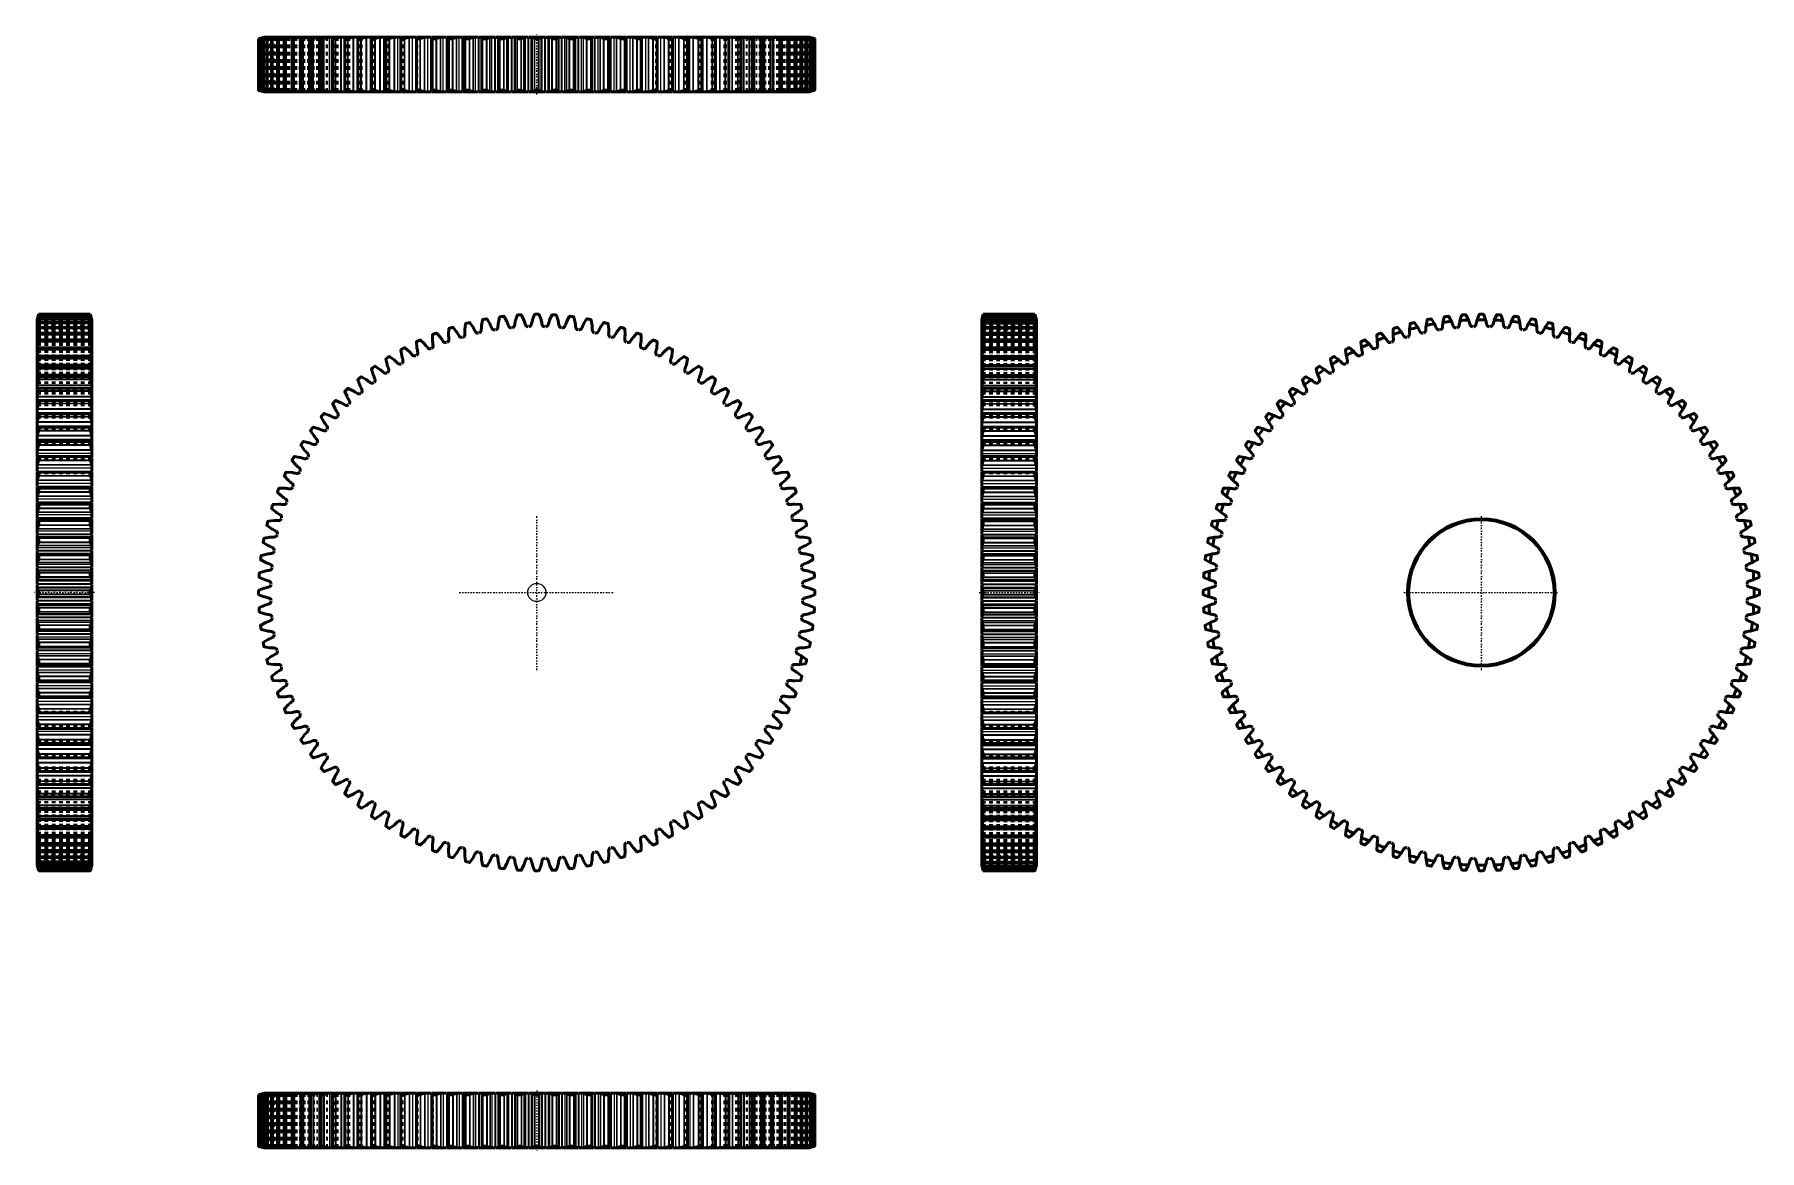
# Model space of a CAD drawing. Header units: millimetres. Extents: x -1 to 474, y -1 to 306.
import ezdxf

# ---------------------------------------------------------------- set-up
doc = ezdxf.new("R2010")
doc.units = ezdxf.units.MM
doc.linetypes.add('Center', pattern=[1.5, 0.45, -0.5, 0.05, -0.5])
doc.linetypes.add('Dashed', pattern=[2, 1, -1])
for name, color, linetype, lineweight in [('AM_4', 3, 'Continuous', 25), ('center', 4, 'Center', 25), ('hidden', 3, 'Dashed', 25), ('vis', 1, 'Continuous', 50)]:
    doc.layers.add(name, color=color, linetype=linetype, lineweight=lineweight)

# ---------------------------------------------------------------- blocks, each defined once
blk = doc.blocks.new('1_GEAHB1_5_100_15_A_40_b_0_in_GEAHB1_5_100_15_A_40_900')
at = {"layer": 'AM_4'}
for p, q in [((60.9, 14.6), (60.9, 0.4)), ((60.99, 14.62), (60.99, 0.38)), ((61.02, 14.6), (61.02, 0.4)), ((61.08, 14.6), (61.08, 0.4)), ((61.18, 14.62), (61.18, 0.38)), ((61.44, 14.6), (61.44, 0.4)), ((61.57, 14.6), (61.57, 0.4)), ((61.68, 14.62), (61.68, 0.38)), ((62.16, 14.6), (62.16, 0.4)), ((62.35, 14.6), (62.35, 0.4)), ((62.41, 15), (62.41, 14.98)), ((62.47, 14.62), (62.47, 0.38)), ((62.63, 15), (62.63, 14.94)), ((62.78, 15), (62.78, 14.98)), ((63.15, 15), (63.15, 14.89)), ((63.18, 14.6), (63.18, 0.4)), ((63.3, 15), (63.3, 14.94)), ((63.43, 14.6), (63.43, 0.4)), ((63.55, 14.62), (63.55, 0.38)), ((63.96, 15), (63.96, 14.84)), ((64.11, 15), (64.11, 14.89)), ((64.49, 14.6), (64.49, 0.4)), ((64.8, 14.6), (64.8, 0.4)), ((64.93, 14.62), (64.93, 0.38)), ((65.06, 15), (65.06, 14.79)), ((65.21, 15), (65.21, 14.84)), ((66.09, 14.6), (66.09, 0.4)), ((66.44, 15), (66.44, 14.73)), ((66.46, 14.6), (66.46, 0.4)), ((66.59, 14.62), (66.59, 0.38)), ((66.6, 15), (66.6, 14.78)), ((67.97, 14.6), (67.97, 0.4)), ((68.11, 15), (68.11, 14.66)), ((68.26, 15), (68.26, 14.72)), ((68.4, 14.6), (68.4, 0.4)), ((68.54, 14.62), (68.54, 0.38)), ((70.05, 15), (70.05, 0)), ((70.12, 14.6), (70.12, 0.4)), ((70.2, 15), (70.2, 14.65)), ((70.61, 14.6), (70.61, 0.4)), ((70.75, 14.62), (70.75, 0.38)), ((72.25, 15), (72.25, 0)), ((72.4, 15), (72.4, 0)), ((72.54, 14.6), (72.54, 0.4)), ((73.08, 14.6), (73.08, 0.4)), ((73.23, 14.62), (73.23, 0.38)), ((74.71, 15), (74.71, 0)), ((74.86, 15), (74.86, 0)), ((75.22, 14.6), (75.22, 0.4)), ((75.81, 14.6), (75.81, 0.4)), ((75.96, 14.62), (75.96, 0.38)), ((77.42, 15), (77.42, 0)), ((77.57, 15), (77.57, 0)), ((78.14, 14.6), (78.14, 0.4)), ((78.7, 15), (78.7, 14.92)), ((78.78, 14.6), (78.78, 0.4)), ((78.94, 14.62), (78.94, 0.38)), ((80.37, 15), (80.37, 0)), ((80.51, 15), (80.51, 0)), ((81.29, 14.6), (81.29, 0.4)), ((81.62, 15), (81.62, 14.83)), ((81.98, 14.6), (81.98, 0.4)), ((82.14, 14.62), (82.14, 0.38)), ((83.54, 15), (83.54, 0)), ((83.68, 15), (83.68, 0)), ((84.67, 14.6), (84.67, 0.4)), ((84.75, 15), (84.75, 14.7)), ((85.4, 14.6), (85.4, 0.4)), ((85.56, 14.62), (85.56, 0.38)), ((86.92, 15), (86.92, 0)), ((87.06, 15), (87.06, 0)), ((88.08, 15), (88.08, 0)), ((88.25, 14.6), (88.25, 0.4)), ((89.02, 14.6), (89.02, 0.4)), ((89.19, 14.62), (89.19, 0.38)), ((90.51, 15), (90.51, 0)), ((90.63, 15), (90.63, 0)), ((91.62, 15), (91.62, 0)), ((92.03, 14.6), (92.03, 0.4)), ((92.84, 14.6), (92.84, 0.4)), ((93.01, 14.62), (93.01, 0.38)), ((94.27, 15), (94.27, 0)), ((94.4, 15), (94.4, 0)), ((95.33, 15), (95.33, 0)), ((95.99, 14.6), (95.99, 0.4)), ((96.83, 14.6), (96.83, 0.4)), ((97, 14.62), (97, 0.38)), ((98.21, 15), (98.21, 0)), ((98.33, 15), (98.33, 0)), ((99.21, 15), (99.21, 0)), ((100.1, 15), (100.1, 14.76)), ((100.11, 14.6), (100.11, 0.4)), ((100.99, 14.6), (100.99, 0.4)), ((101.15, 14.62), (101.15, 0.38)), ((102.31, 15), (102.31, 0)), ((102.41, 15), (102.41, 0)), ((103.24, 15), (103.24, 0)), ((104.12, 15), (104.12, 0)), ((104.28, 15), (104.28, 0)), ((104.37, 14.6), (104.37, 0.4)), ((105.28, 14.6), (105.28, 0.4)), ((105.45, 14.62), (105.45, 0.38)), ((106.54, 15), (106.54, 0)), ((106.64, 15), (106.64, 0)), ((107.41, 15), (107.41, 0)), ((108.28, 15), (108.28, 0)), ((108.44, 15), (108.44, 0)), ((108.68, 14.62), (108.68, 0.38)), ((108.77, 14.6), (108.77, 0.4)), ((109.71, 14.6), (109.71, 0.4)), ((109.87, 14.62), (109.87, 0.38)), ((110.89, 15), (110.89, 0)), ((110.98, 15), (110.98, 0)), ((111.69, 15), (111.69, 0)), ((112.55, 15), (112.55, 0)), ((112.71, 15), (112.71, 0)), ((113.11, 15), (113.11, 0)), ((113.18, 14.62), (113.18, 0.38)), ((113.28, 14.6), (113.28, 0.4)), ((114.24, 14.6), (114.24, 0.4)), ((114.4, 14.62), (114.4, 0.38)), ((115.35, 15), (115.35, 0)), ((115.43, 15), (115.43, 0)), ((116.08, 15), (116.08, 0)), ((116.91, 15), (116.91, 0)), ((117.08, 15), (117.08, 0)), ((117.61, 15), (117.61, 0)), ((117.78, 14.62), (117.78, 0.38)), ((117.89, 14.6), (117.89, 0.4)), ((118.86, 14.6), (118.86, 0.4)), ((119.02, 14.62), (119.02, 0.38)), ((119.89, 15), (119.89, 0)), ((119.97, 15), (119.97, 0)), ((120.54, 15), (120.54, 0)), ((121.36, 15), (121.36, 0)), ((121.53, 15), (121.53, 0)), ((122.12, 15), (122.12, 0)), ((122.18, 15), (122.18, 0)), ((122.19, 15), (122.19, 0)), ((122.45, 14.62), (122.45, 0.38)), ((122.57, 14.6), (122.57, 0.4)), ((123.56, 14.6), (123.56, 0.4)), ((123.71, 14.62), (123.71, 0.38)), ((124.51, 15), (124.51, 0)), ((124.57, 15), (124.57, 0)), ((125.08, 15), (125.08, 0)), ((125.87, 15), (125.87, 0)), ((126.05, 15), (126.05, 0)), ((126.67, 15), (126.67, 0)), ((126.81, 15), (126.81, 0)), ((126.83, 15), (126.83, 0)), ((127.19, 14.62), (127.19, 0.38)), ((127.31, 14.6), (127.31, 0.4)), ((128.31, 14.6), (128.31, 0.4)), ((128.46, 14.62), (128.46, 0.38)), ((129.17, 15), (129.17, 0)), ((129.23, 15), (129.23, 0)), ((129.66, 15), (129.66, 0)), ((130.43, 15), (130.43, 0)), ((130.61, 15), (130.61, 0)), ((131.27, 15), (131.27, 0)), ((131.48, 15), (131.48, 0)), ((131.52, 15), (131.52, 0)), ((131.96, 14.62), (131.96, 0.38)), ((132.1, 14.6), (132.1, 0.4)), ((133.1, 14.6), (133.1, 0.4)), ((133.24, 14.62), (133.24, 0.38)), ((133.87, 15), (133.87, 0)), ((133.92, 15), (133.92, 0)), ((134.28, 15), (134.28, 0)), ((135.01, 15), (135.01, 0)), ((135.19, 15), (135.19, 0)), ((135.89, 15), (135.89, 0)), ((136.18, 15), (136.18, 0)), ((136.22, 15), (136.22, 0)), ((136.76, 14.62), (136.76, 0.38)), ((136.9, 14.6), (136.9, 0.4)), ((137.9, 14.6), (137.9, 0.4)), ((138.04, 14.62), (138.04, 0.38)), ((138.58, 15), (138.58, 0)), ((138.62, 15), (138.62, 0)), ((138.91, 15), (138.91, 0)), ((139.61, 15), (139.61, 0)), ((139.79, 15), (139.79, 0)), ((140.52, 15), (140.52, 0)), ((140.88, 15), (140.88, 0)), ((140.93, 15), (140.93, 0)), ((141.56, 14.62), (141.56, 0.38)), ((141.7, 14.6), (141.7, 0.4)), ((142.7, 14.6), (142.7, 0.4)), ((142.84, 14.62), (142.84, 0.38)), ((143.28, 15), (143.28, 0)), ((143.32, 15), (143.32, 0)), ((143.53, 15), (143.53, 0)), ((144.19, 15), (144.19, 0)), ((144.37, 15), (144.37, 0)), ((145.14, 15), (145.14, 0)), ((145.57, 15), (145.57, 0)), ((145.63, 15), (145.63, 0)), ((146.34, 14.62), (146.34, 0.38)), ((146.49, 14.6), (146.49, 0.4)), ((147.49, 14.6), (147.49, 0.4)), ((147.61, 14.62), (147.61, 0.38)), ((147.97, 15), (147.97, 0)), ((147.99, 15), (147.99, 0)), ((148.13, 15), (148.13, 0)), ((148.75, 15), (148.75, 0)), ((148.93, 15), (148.93, 0)), ((149.72, 15), (149.72, 0)), ((150.23, 15), (150.23, 0)), ((150.29, 15), (150.29, 0)), ((151.09, 14.62), (151.09, 0.38)), ((151.24, 14.6), (151.24, 0.4)), ((152.23, 14.6), (152.23, 0.4)), ((152.35, 14.62), (152.35, 0.38)), ((152.61, 15), (152.61, 0)), ((152.62, 15), (152.62, 0)), ((152.68, 15), (152.68, 0)), ((153.27, 15), (153.27, 0)), ((153.44, 15), (153.44, 0)), ((154.26, 15), (154.26, 0)), ((154.83, 15), (154.83, 0)), ((154.91, 15), (154.91, 0)), ((155.78, 14.62), (155.78, 0.38)), ((155.94, 14.6), (155.94, 0.4)), ((156.91, 14.6), (156.91, 0.4)), ((157.02, 14.62), (157.02, 0.38)), ((157.19, 15), (157.19, 0)), ((157.72, 15), (157.72, 0)), ((157.89, 15), (157.89, 0)), ((158.72, 15), (158.72, 0)), ((159.37, 15), (159.37, 0)), ((159.45, 15), (159.45, 0)), ((160.4, 14.62), (160.4, 0.38)), ((160.56, 14.6), (160.56, 0.4)), ((161.52, 14.6), (161.52, 0.4)), ((161.62, 14.62), (161.62, 0.38)), ((161.69, 15), (161.69, 0)), ((162.09, 15), (162.09, 0)), ((162.25, 15), (162.25, 0)), ((163.11, 15), (163.11, 0)), ((163.82, 15), (163.82, 0)), ((163.91, 15), (163.91, 0)), ((164.93, 14.62), (164.93, 0.38)), ((165.09, 14.6), (165.09, 0.4)), ((166.03, 14.6), (166.03, 0.4)), ((166.12, 14.62), (166.12, 0.38)), ((166.36, 15), (166.36, 0)), ((166.52, 15), (166.52, 0)), ((167.39, 15), (167.39, 0)), ((168.16, 15), (168.16, 0)), ((168.26, 15), (168.26, 0)), ((169.35, 14.62), (169.35, 0.38)), ((169.52, 14.6), (169.52, 0.4)), ((170.43, 14.6), (170.43, 0.4)), ((170.52, 15), (170.52, 0)), ((170.68, 15), (170.68, 0)), ((171.56, 15), (171.56, 0)), ((172.39, 15), (172.39, 0)), ((172.49, 15), (172.49, 0)), ((173.65, 14.62), (173.65, 0.38)), ((173.81, 14.6), (173.81, 0.4)), ((174.69, 14.6), (174.69, 0.4)), ((174.7, 15), (174.7, 14.76)), ((175.59, 15), (175.59, 0)), ((176.47, 15), (176.47, 0)), ((176.59, 15), (176.59, 0)), ((177.8, 14.62), (177.8, 0.38)), ((177.97, 14.6), (177.97, 0.4)), ((178.81, 14.6), (178.81, 0.4)), ((179.47, 15), (179.47, 0)), ((180.4, 15), (180.4, 0)), ((180.53, 15), (180.53, 0)), ((181.79, 14.62), (181.79, 0.38)), ((181.96, 14.6), (181.96, 0.4)), ((182.77, 14.6), (182.77, 0.4)), ((183.18, 15), (183.18, 0)), ((184.17, 15), (184.17, 0)), ((184.29, 15), (184.29, 0)), ((185.61, 14.62), (185.61, 0.38)), ((185.78, 14.6), (185.78, 0.4)), ((186.55, 14.6), (186.55, 0.4)), ((186.72, 15), (186.72, 0)), ((187.74, 15), (187.74, 0)), ((187.88, 15), (187.88, 0)), ((189.24, 14.62), (189.24, 0.38)), ((189.4, 14.6), (189.4, 0.4)), ((190.05, 15), (190.05, 14.7)), ((190.13, 14.6), (190.13, 0.4)), ((191.12, 15), (191.12, 0)), ((191.26, 15), (191.26, 0)), ((192.66, 14.62), (192.66, 0.38)), ((192.82, 14.6), (192.82, 0.4)), ((193.18, 15), (193.18, 14.83)), ((193.51, 14.6), (193.51, 0.4)), ((194.29, 15), (194.29, 0)), ((194.43, 15), (194.43, 0)), ((195.86, 14.62), (195.86, 0.38)), ((196.02, 14.6), (196.02, 0.4)), ((196.1, 15), (196.1, 14.92)), ((196.66, 14.6), (196.66, 0.4)), ((197.23, 15), (197.23, 0)), ((197.38, 15), (197.38, 0)), ((198.84, 14.62), (198.84, 0.38)), ((198.99, 14.6), (198.99, 0.4)), ((199.58, 14.6), (199.58, 0.4)), ((199.94, 15), (199.94, 0)), ((200.09, 15), (200.09, 0)), ((201.57, 14.62), (201.57, 0.38)), ((201.72, 14.6), (201.72, 0.4)), ((202.26, 14.6), (202.26, 0.4)), ((202.4, 15), (202.4, 0)), ((202.55, 15), (202.55, 0)), ((204.05, 14.62), (204.05, 0.38)), ((204.19, 14.6), (204.19, 0.4)), ((204.6, 15), (204.6, 14.65)), ((204.68, 14.6), (204.68, 0.4)), ((204.75, 15), (204.75, 0)), ((206.26, 14.62), (206.26, 0.38)), ((206.4, 14.6), (206.4, 0.4)), ((206.54, 15), (206.54, 14.72)), ((206.69, 15), (206.69, 14.66)), ((206.83, 14.6), (206.83, 0.4)), ((208.2, 15), (208.2, 14.78)), ((208.21, 14.62), (208.21, 0.38)), ((208.34, 14.6), (208.34, 0.4)), ((208.36, 15), (208.36, 14.73)), ((208.71, 14.6), (208.71, 0.4)), ((209.59, 15), (209.59, 14.84)), ((209.74, 15), (209.74, 14.79)), ((209.87, 14.62), (209.87, 0.38)), ((210, 14.6), (210, 0.4)), ((210.31, 14.6), (210.31, 0.4)), ((210.69, 15), (210.69, 14.89)), ((210.84, 15), (210.84, 14.84)), ((211.25, 14.62), (211.25, 0.38)), ((211.37, 14.6), (211.37, 0.4)), ((211.5, 15), (211.5, 14.94)), ((211.62, 14.6), (211.62, 0.4)), ((211.65, 15), (211.65, 14.89)), ((212.02, 15), (212.02, 14.98)), ((212.17, 15), (212.17, 14.94)), ((212.33, 14.62), (212.33, 0.38)), ((212.39, 15), (212.39, 14.98)), ((212.45, 14.6), (212.45, 0.4)), ((212.64, 14.6), (212.64, 0.4)), ((213.12, 14.62), (213.12, 0.38)), ((213.23, 14.6), (213.23, 0.4)), ((213.36, 14.6), (213.36, 0.4)), ((213.62, 14.62), (213.62, 0.38)), ((213.72, 14.6), (213.72, 0.4)), ((213.78, 14.6), (213.78, 0.4)), ((213.81, 14.62), (213.81, 0.38)), ((213.9, 14.6), (213.9, 0.4)), ((62.41, 0.02), (62.41, 0)), ((62.63, 0.06), (62.63, 0)), ((62.78, 0.02), (62.78, 0)), ((63.15, 0.11), (63.15, 0)), ((63.3, 0.06), (63.3, 0)), ((63.96, 0.16), (63.96, 0)), ((64.11, 0.11), (64.11, 0)), ((65.06, 0.21), (65.06, 0)), ((65.21, 0.16), (65.21, 0)), ((66.44, 0.27), (66.44, 0)), ((66.6, 0.22), (66.6, 0)), ((68.11, 0.34), (68.11, 0)), ((68.26, 0.28), (68.26, 0)), ((70.2, 0.35), (70.2, 0)), ((78.7, 0.08), (78.7, 0)), ((81.62, 0.17), (81.62, 0)), ((84.75, 0.3), (84.75, 0)), ((100.1, 0.24), (100.1, 0)), ((174.7, 0.24), (174.7, 0)), ((190.05, 0.3), (190.05, 0)), ((193.18, 0.17), (193.18, 0)), ((196.1, 0.08), (196.1, 0)), ((204.6, 0.35), (204.6, 0)), ((206.54, 0.28), (206.54, 0)), ((206.69, 0.34), (206.69, 0)), ((208.2, 0.22), (208.2, 0)), ((208.36, 0.27), (208.36, 0)), ((209.59, 0.16), (209.59, 0)), ((209.74, 0.21), (209.74, 0)), ((210.69, 0.11), (210.69, 0)), ((210.84, 0.16), (210.84, 0)), ((211.5, 0.06), (211.5, 0)), ((211.65, 0.11), (211.65, 0)), ((212.02, 0.02), (212.02, 0)), ((212.17, 0.06), (212.17, 0)), ((212.39, 0.02), (212.39, 0))]:
    blk.add_line(p, q, dxfattribs=at)
at = {"layer": 'center'}
blk.add_line((137.4, 15.75), (137.4, -0.75), dxfattribs=at)
at = {"layer": 'hidden'}
for p, q in [((61.1, 14.62), (61.1, 0.38)), ((61.52, 14.62), (61.52, 0.38)), ((62.16, 14.6), (62.16, 14.6)), ((62.23, 14.62), (62.23, 0.38)), ((62.41, 14.98), (62.41, 0.02)), ((62.48, 15), (62.48, 0)), ((62.56, 15), (62.56, 0)), ((62.63, 15), (62.63, 0)), ((62.63, 14.94), (62.63, 0.06)), ((62.78, 14.98), (62.78, 0.02)), ((62.85, 15), (62.85, 0)), ((63, 15), (63, 0)), ((63.15, 14.89), (63.15, 0.11)), ((63.24, 14.62), (63.24, 0.38)), ((63.3, 14.94), (63.3, 0.06)), ((63.52, 15), (63.52, 0)), ((63.66, 15), (63.66, 0)), ((63.75, 15), (63.75, 0)), ((63.8, 15), (63.8, 0)), ((63.96, 14.84), (63.96, 0.16)), ((63.99, 15), (63.99, 0)), ((64.11, 14.89), (64.11, 0.11)), ((64.15, 15), (64.15, 0)), ((64.31, 15), (64.31, 0)), ((64.31, 15), (64.31, 0)), ((64.31, 0), (64.31, 15)), ((64.47, 15), (64.47, 0)), ((64.52, 15), (64.52, 0)), ((64.54, 14.62), (64.54, 0.38)), ((64.59, 15), (64.59, 0)), ((64.61, 15), (64.61, 0)), ((64.61, 0), (64.61, 15)), ((64.61, 15), (64.61, 0)), ((64.78, 15), (64.78, 0)), ((65.06, 14.79), (65.06, 0.21)), ((65.16, 15), (65.16, 0)), ((65.19, 15), (65.19, 0)), ((65.2, 0), (65.2, 15)), ((65.21, 14.84), (65.21, 0.16)), ((65.34, 15), (65.34, 0)), ((65.69, 15), (65.69, 0)), ((65.72, 15), (65.72, 0)), ((65.85, 15), (65.85, 0)), ((66.02, 15), (66.02, 0)), ((66.06, 15), (66.06, 0)), ((66.07, 0), (66.07, 15)), ((66.12, 14.62), (66.12, 0.38)), ((66.44, 15), (66.44, 0)), ((66.44, 14.73), (66.44, 0.27)), ((66.6, 14.78), (66.6, 0.22)), ((66.89, 15), (66.89, 0)), ((67.15, 15), (67.15, 0)), ((67.2, 15), (67.2, 0)), ((67.23, 0), (67.23, 15)), ((67.24, 15), (67.24, 0)), ((67.37, 15), (67.37, 0)), ((67.82, 15), (67.82, 0)), ((67.99, 14.62), (67.99, 0.38)), ((68.11, 14.66), (68.11, 0.34)), ((68.26, 14.72), (68.26, 0.28)), ((68.37, 15), (68.37, 0)), ((68.57, 15), (68.57, 0)), ((68.63, 15), (68.63, 0)), ((68.67, 0), (68.67, 15)), ((69.04, 15), (69.04, 0)), ((69.16, 15), (69.16, 0)), ((69.48, 15), (69.48, 0)), ((70.12, 15), (70.12, 0)), ((70.14, 14.62), (70.14, 0.38)), ((70.2, 14.65), (70.2, 0.35)), ((70.25, 15), (70.25, 0)), ((70.32, 15), (70.32, 0)), ((70.39, 0), (70.39, 15)), ((71.12, 15), (71.12, 0)), ((71.23, 15), (71.23, 0)), ((71.4, 15), (71.4, 0)), ((72.14, 15), (72.14, 0)), ((72.2, 15), (72.2, 0)), ((72.29, 15), (72.29, 0)), ((72.37, 0), (72.37, 15)), ((72.55, 14.62), (72.55, 0.38)), ((73.45, 15), (73.45, 0)), ((73.56, 15), (73.56, 0)), ((73.59, 15), (73.59, 0)), ((74.41, 15), (74.41, 0)), ((74.41, 15), (74.41, 0)), ((74.5, 15), (74.5, 0)), ((74.61, 0), (74.61, 15)), ((75.21, 14.62), (75.21, 0.38)), ((76.03, 15), (76.03, 0)), ((76.04, 15), (76.04, 0)), ((76.14, 15), (76.14, 0)), ((76.87, 15), (76.87, 0)), ((76.93, 15), (76.93, 0)), ((76.97, 15), (76.97, 0)), ((77.1, 0), (77.1, 15)), ((78.12, 14.62), (78.12, 0.38)), ((78.7, 14.92), (78.7, 0.08)), ((78.87, 15), (78.87, 0)), ((78.96, 15), (78.96, 0)), ((79.57, 15), (79.57, 0)), ((79.67, 15), (79.67, 0)), ((79.69, 15), (79.69, 0)), ((79.83, 0), (79.83, 15)), ((81.26, 14.62), (81.26, 0.38)), ((81.62, 14.83), (81.62, 0.17)), ((81.93, 15), (81.93, 0)), ((82.01, 15), (82.01, 0)), ((82.49, 15), (82.49, 0)), ((82.61, 15), (82.61, 0)), ((82.68, 15), (82.68, 0)), ((82.79, 0), (82.79, 15)), ((84.63, 14.62), (84.63, 0.38)), ((84.75, 14.7), (84.75, 0.3)), ((85.21, 15), (85.21, 0)), ((85.28, 15), (85.28, 0)), ((85.63, 15), (85.63, 0)), ((85.76, 15), (85.76, 0)), ((85.89, 15), (85.89, 0)), ((85.98, 0), (85.98, 15)), ((88.2, 14.62), (88.2, 0.38)), ((88.69, 15), (88.69, 0)), ((88.76, 15), (88.76, 0)), ((88.98, 15), (88.98, 0)), ((89.11, 15), (89.11, 0)), ((89.3, 15), (89.3, 0)), ((89.36, 0), (89.36, 15)), ((91.97, 14.62), (91.97, 0.38)), ((92.37, 15), (92.37, 0)), ((92.42, 15), (92.42, 0)), ((92.51, 15), (92.51, 0)), ((92.65, 15), (92.65, 0)), ((92.89, 15), (92.89, 0)), ((92.94, 0), (92.94, 15)), ((95.92, 14.62), (95.92, 0.38)), ((96.22, 15), (96.22, 0)), ((96.22, 15), (96.22, 0)), ((96.27, 15), (96.27, 0)), ((96.37, 15), (96.37, 0)), ((96.67, 15), (96.67, 0)), ((96.7, 0), (96.7, 15)), ((100.03, 14.62), (100.03, 0.38)), ((100.1, 14.76), (100.1, 0.24)), ((100.24, 15), (100.24, 0)), ((100.25, 15), (100.25, 0)), ((100.28, 15), (100.28, 0)), ((100.6, 15), (100.6, 0)), ((100.62, 0), (100.62, 15)), ((104.29, 14.62), (104.29, 0.38)), ((104.4, 15), (104.4, 0)), ((104.43, 15), (104.43, 0)), ((104.68, 15), (104.68, 0)), ((104.69, 0), (104.69, 15)), ((108.7, 15), (108.7, 0)), ((108.72, 15), (108.72, 0)), ((108.89, 15), (108.89, 0)), ((108.89, 0), (108.89, 15)), ((113.11, 15), (113.11, 0)), ((113.21, 15), (113.21, 0)), ((113.21, 0), (113.21, 15)), ((117.1, 15), (117.4, 14.7)), ((117.4, 14.7), (117.4, 0.3)), ((157.4, 14.7), (117.4, 14.7)), ((117.61, 15), (117.61, 0)), ((117.63, 15), (117.63, 0)), ((117.63, 0), (117.63, 15)), ((157.17, 15), (157.17, 0)), ((157.17, 15), (157.17, 0)), ((157.19, 15), (157.19, 0)), ((157.4, 14.7), (157.7, 15)), ((157.4, 0.3), (157.4, 14.7)), ((161.59, 15), (161.59, 0)), ((161.59, 15), (161.59, 0)), ((161.69, 15), (161.69, 0)), ((165.91, 15), (165.91, 0)), ((165.91, 15), (165.91, 0)), ((166.08, 15), (166.08, 0)), ((166.1, 15), (166.1, 0)), ((170.11, 15), (170.11, 0)), ((170.12, 15), (170.12, 0)), ((170.37, 15), (170.37, 0)), ((170.4, 15), (170.4, 0)), ((170.51, 14.62), (170.51, 0.38)), ((174.18, 15), (174.18, 0)), ((174.2, 15), (174.2, 0)), ((174.52, 15), (174.52, 0)), ((174.55, 15), (174.55, 0)), ((174.56, 15), (174.56, 0)), ((174.7, 14.76), (174.7, 0.24)), ((174.77, 14.62), (174.77, 0.38)), ((178.1, 15), (178.1, 0)), ((178.13, 15), (178.13, 0)), ((178.43, 15), (178.43, 0)), ((178.53, 15), (178.53, 0)), ((178.58, 15), (178.58, 0)), ((178.58, 15), (178.58, 0)), ((178.88, 14.62), (178.88, 0.38)), ((181.86, 15), (181.86, 0)), ((181.91, 15), (181.91, 0)), ((182.15, 15), (182.15, 0)), ((182.29, 15), (182.29, 0)), ((182.38, 15), (182.38, 0)), ((182.43, 15), (182.43, 0)), ((182.83, 14.62), (182.83, 0.38)), ((185.44, 15), (185.44, 0)), ((185.5, 15), (185.5, 0)), ((185.69, 15), (185.69, 0)), ((185.82, 15), (185.82, 0)), ((186.04, 15), (186.04, 0)), ((186.11, 15), (186.11, 0)), ((186.6, 14.62), (186.6, 0.38)), ((188.82, 15), (188.82, 0)), ((188.91, 15), (188.91, 0)), ((189.04, 15), (189.04, 0)), ((189.17, 15), (189.17, 0)), ((189.52, 15), (189.52, 0)), ((189.59, 15), (189.59, 0)), ((190.05, 14.7), (190.05, 0.3)), ((190.17, 14.62), (190.17, 0.38)), ((192.01, 15), (192.01, 0)), ((192.12, 15), (192.12, 0)), ((192.19, 15), (192.19, 0)), ((192.31, 15), (192.31, 0)), ((192.79, 15), (192.79, 0)), ((192.87, 15), (192.87, 0)), ((193.18, 14.83), (193.18, 0.17)), ((193.54, 14.62), (193.54, 0.38)), ((194.97, 15), (194.97, 0)), ((195.11, 15), (195.11, 0)), ((195.13, 15), (195.13, 0)), ((195.23, 15), (195.23, 0)), ((195.84, 15), (195.84, 0)), ((195.93, 15), (195.93, 0)), ((196.1, 14.92), (196.1, 0.08)), ((196.68, 14.62), (196.68, 0.38)), ((197.7, 15), (197.7, 0)), ((197.83, 15), (197.83, 0)), ((197.87, 15), (197.87, 0)), ((197.93, 15), (197.93, 0)), ((198.66, 15), (198.66, 0)), ((198.76, 15), (198.76, 0)), ((198.77, 15), (198.77, 0)), ((199.59, 14.62), (199.61, 14.61)), ((199.59, 14.62), (199.59, 0.38)), ((200.19, 15), (200.19, 0)), ((200.3, 15), (200.3, 0)), ((200.39, 15), (200.39, 0)), ((200.39, 15), (200.39, 0)), ((201.21, 15), (201.21, 0)), ((201.24, 15), (201.24, 0)), ((201.35, 15), (201.35, 0)), ((202.25, 14.62), (202.27, 14.61)), ((202.25, 14.62), (202.25, 0.38)), ((202.43, 15), (202.43, 0)), ((202.51, 15), (202.51, 0)), ((202.6, 15), (202.6, 0)), ((202.66, 15), (202.66, 0)), ((203.4, 15), (203.4, 0)), ((203.57, 15), (203.57, 0)), ((203.68, 15), (203.68, 0)), ((204.41, 15), (204.41, 0)), ((204.48, 15), (204.48, 0)), ((204.55, 15), (204.55, 0)), ((204.6, 14.65), (204.6, 0.35)), ((204.66, 14.62), (204.66, 0.38)), ((204.68, 15), (204.68, 0)), ((205.32, 15), (205.32, 0)), ((205.64, 15), (205.64, 0)), ((205.76, 15), (205.76, 0)), ((206.13, 15), (206.13, 0)), ((206.17, 15), (206.17, 0)), ((206.23, 15), (206.23, 0)), ((206.43, 15), (206.43, 0)), ((206.54, 14.72), (206.54, 0.28)), ((206.69, 14.66), (206.69, 0.34)), ((206.81, 14.62), (206.81, 0.38)), ((206.98, 15), (206.98, 0)), ((207.43, 15), (207.43, 0)), ((207.56, 15), (207.56, 0)), ((207.57, 15), (207.57, 0)), ((207.6, 15), (207.6, 0)), ((207.65, 15), (207.65, 0)), ((207.91, 15), (207.91, 0)), ((208.2, 14.78), (208.2, 0.22)), ((208.36, 15), (208.36, 0)), ((208.36, 14.73), (208.36, 0.27)), ((208.68, 14.62), (208.68, 0.38)), ((208.73, 15), (208.73, 0)), ((208.74, 15), (208.74, 0)), ((208.78, 15), (208.78, 0)), ((208.95, 15), (208.95, 0)), ((209.08, 15), (209.08, 0)), ((209.11, 15), (209.11, 0)), ((209.46, 15), (209.46, 0)), ((209.59, 14.84), (209.59, 0.16)), ((209.6, 15), (209.6, 0)), ((209.61, 15), (209.61, 0)), ((209.64, 15), (209.64, 0)), ((209.74, 14.79), (209.74, 0.21)), ((210.02, 15), (210.02, 0)), ((210.19, 15), (210.19, 0)), ((210.19, 15), (210.19, 0)), ((210.19, 15), (210.19, 0)), ((210.21, 15), (210.21, 0)), ((210.26, 14.62), (210.26, 0.38)), ((210.28, 15), (210.28, 0)), ((210.33, 15), (210.33, 0)), ((210.49, 15), (210.49, 0)), ((210.49, 15), (210.49, 0)), ((210.49, 15), (210.49, 0)), ((210.65, 15), (210.65, 0)), ((210.69, 14.89), (210.69, 0.11)), ((210.81, 15), (210.81, 0)), ((210.84, 14.84), (210.84, 0.16)), ((211, 15), (211, 0)), ((211.05, 15), (211.05, 0)), ((211.14, 15), (211.14, 0)), ((211.28, 15), (211.28, 0)), ((211.5, 14.94), (211.5, 0.06)), ((211.56, 14.62), (211.56, 0.38)), ((211.65, 14.89), (211.65, 0.11)), ((211.8, 15), (211.8, 0)), ((211.95, 15), (211.95, 0)), ((212.02, 14.98), (212.02, 0.02)), ((212.17, 15), (212.17, 0)), ((212.17, 14.94), (212.17, 0.06)), ((212.24, 15), (212.24, 0)), ((212.32, 15), (212.32, 0)), ((212.39, 14.98), (212.39, 0.02)), ((212.57, 14.62), (212.57, 0.38)), ((213.28, 14.62), (213.28, 0.38)), ((213.7, 14.62), (213.7, 0.38)), ((63.24, 0.38), (63.21, 0.39)), ((64.54, 0.38), (64.51, 0.39)), ((72.55, 0.38), (72.53, 0.39)), ((75.21, 0.38), (75.19, 0.39)), ((117.4, 0.3), (117.1, 0)), ((157.4, 0.3), (117.4, 0.3)), ((157.7, 0), (157.4, 0.3))]:
    blk.add_line(p, q, dxfattribs=at)
for points in [[(199.61, 14.61), (199.61, 14.61), (199.61, 14.61)], [(202.27, 14.61), (202.28, 14.61), (202.28, 14.6)], [(210.26, 14.62), (210.3, 14.61), (210.31, 14.6), (210.32, 14.6)], [(211.56, 14.62), (211.6, 14.61), (211.62, 14.6), (211.62, 14.6)], [(62.16, 0.4), (62.16, 0.4), (62.16, 0.4)]]:
    blk.add_lwpolyline(points, dxfattribs=at)
at = {"layer": 'vis'}
for p, q in [((60.9, 14.6), (62.41, 15)), ((62.4, 15), (60.9, 14.6)), ((60.9, 14.6), (60.9, 0.4)), ((60.9, 14.6), (60.9, 14.6)), ((61.02, 14.6), (61.02, 0.4)), ((61.02, 14.6), (61.08, 14.6)), ((62.48, 15), (61.1, 14.62)), ((61.18, 14.62), (62.63, 15)), ((61.44, 14.6), (61.44, 0.4)), ((61.44, 14.6), (61.44, 14.6)), ((61.44, 14.6), (61.57, 14.6)), ((62.85, 15), (61.52, 14.62)), ((61.68, 14.62), (63.15, 15)), ((62.16, 14.6), (62.16, 0.4)), ((62.16, 14.6), (62.35, 14.6)), ((63.52, 15), (62.23, 14.62)), ((62.4, 15), (62.78, 15)), ((62.47, 14.62), (63.96, 15)), ((62.85, 15), (100.1, 15)), ((63.18, 14.6), (63.18, 0.4)), ((63.18, 14.6), (63.43, 14.6)), ((64.47, 15), (63.24, 14.62)), ((63.55, 14.62), (65.06, 15)), ((64.48, 14.6), (64.48, 0.4)), ((64.49, 14.6), (64.8, 14.6)), ((65.72, 15), (64.54, 14.62)), ((64.93, 14.62), (66.44, 15)), ((66.08, 14.6), (66.08, 0.4)), ((66.09, 14.6), (66.46, 14.6)), ((67.24, 15), (66.12, 14.62)), ((66.59, 14.62), (68.11, 15)), ((67.95, 14.6), (67.95, 0.4)), ((67.97, 14.6), (68.4, 14.6)), ((69.04, 15), (67.99, 14.62)), ((68.54, 14.62), (70.05, 15)), ((70.1, 14.6), (70.1, 0.4)), ((70.12, 14.6), (70.61, 14.6)), ((71.12, 15), (70.14, 14.62)), ((70.75, 14.62), (72.25, 15)), ((72.52, 14.6), (72.52, 0.4)), ((72.54, 14.6), (73.08, 14.6)), ((73.45, 15), (72.55, 14.62)), ((73.23, 14.62), (74.71, 15)), ((75.19, 14.61), (75.19, 0.39)), ((76.04, 15), (75.21, 14.62)), ((75.22, 14.6), (75.81, 14.6)), ((75.96, 14.62), (77.42, 15)), ((78.1, 14.61), (78.1, 0.39)), ((78.14, 14.6), (78.78, 14.6)), ((78.94, 14.62), (80.37, 15)), ((81.25, 14.61), (81.25, 0.39)), ((81.29, 14.6), (81.98, 14.6)), ((82.14, 14.62), (83.54, 15)), ((84.62, 14.61), (84.62, 0.39)), ((84.67, 14.6), (85.4, 14.6)), ((85.56, 14.62), (86.92, 15)), ((88.2, 14.62), (88.2, 14.61)), ((88.2, 14.61), (88.2, 0.39)), ((88.25, 14.6), (89.02, 14.6)), ((89.19, 14.62), (90.51, 15)), ((91.97, 14.62), (91.97, 14.61)), ((91.97, 14.61), (91.97, 0.39)), ((92.03, 14.6), (92.84, 14.6)), ((93.01, 14.62), (94.27, 15)), ((95.92, 14.62), (95.92, 0.38)), ((95.92, 14.62), (95.92, 14.62)), ((95.99, 14.6), (96.83, 14.6)), ((97, 14.62), (98.21, 15)), ((100.03, 14.62), (100.03, 0.38)), ((100.03, 14.62), (100.03, 14.62)), ((100.11, 14.6), (100.99, 14.6)), ((104.12, 15), (100.24, 15)), ((101.15, 14.62), (102.31, 15)), ((108.28, 15), (104.28, 15)), ((104.29, 14.62), (104.29, 0.38)), ((104.29, 14.62), (104.29, 14.62)), ((104.37, 14.6), (105.28, 14.6)), ((105.45, 14.62), (106.54, 15)), ((112.55, 15), (108.44, 15)), ((108.67, 14.73), (108.67, 0.27)), ((108.67, 14.73), (108.68, 14.62)), ((108.77, 14.6), (109.71, 14.6)), ((116.91, 15), (112.71, 15)), ((113.11, 15), (113.11, 0)), ((113.28, 14.6), (114.24, 14.6)), ((121.36, 15), (117.08, 15)), ((117.61, 15), (117.61, 0)), ((117.89, 14.6), (118.86, 14.6)), ((125.87, 15), (121.53, 15)), ((122.57, 14.6), (123.56, 14.6)), ((130.43, 15), (126.05, 15)), ((127.31, 14.6), (128.31, 14.6)), ((135.01, 15), (130.61, 15)), ((132.1, 14.6), (133.1, 14.6)), ((135.19, 15), (139.61, 15)), ((136.9, 14.6), (137.9, 14.6)), ((144.19, 15), (139.79, 15)), ((141.7, 14.6), (142.7, 14.6)), ((148.75, 15), (144.37, 15)), ((146.49, 14.6), (147.49, 14.6)), ((153.27, 15), (148.93, 15)), ((151.24, 14.6), (152.23, 14.6)), ((157.72, 15), (153.44, 15)), ((155.94, 14.6), (156.91, 14.6)), ((157.19, 0), (157.19, 15)), ((162.09, 15), (157.89, 15)), ((160.56, 14.6), (161.52, 14.6)), ((161.69, 0), (161.69, 15)), ((166.36, 15), (162.25, 15)), ((165.09, 14.6), (166.03, 14.6)), ((166.12, 14.62), (166.13, 14.73)), ((166.13, 0.27), (166.13, 14.73)), ((170.52, 15), (166.52, 15)), ((168.26, 15), (169.35, 14.62)), ((169.52, 14.6), (170.43, 14.6)), ((170.51, 0.38), (170.51, 14.62)), ((170.51, 14.62), (170.51, 14.62)), ((174.56, 15), (170.68, 15)), ((172.49, 15), (173.65, 14.62)), ((173.81, 14.6), (174.69, 14.6)), ((211.95, 15), (174.7, 15)), ((174.77, 0.38), (174.77, 14.62)), ((174.77, 14.62), (174.77, 14.62)), ((176.59, 15), (177.8, 14.62)), ((177.97, 14.6), (178.81, 14.6)), ((178.88, 0.38), (178.88, 14.62)), ((178.88, 14.62), (178.88, 14.62)), ((180.53, 15), (181.79, 14.62)), ((181.96, 14.6), (182.77, 14.6)), ((182.83, 0.39), (182.83, 14.61)), ((184.29, 15), (185.61, 14.62)), ((185.78, 14.6), (186.55, 14.6)), ((186.6, 0.39), (186.6, 14.61)), ((187.88, 15), (189.24, 14.62)), ((189.4, 14.6), (190.13, 14.6)), ((190.18, 0.39), (190.18, 14.61)), ((191.26, 15), (192.66, 14.62)), ((192.82, 14.6), (193.51, 14.6)), ((193.55, 0.39), (193.55, 14.61)), ((194.43, 15), (195.86, 14.62)), ((196.02, 14.6), (196.66, 14.6)), ((196.7, 0.39), (196.7, 14.61)), ((197.38, 15), (198.84, 14.62)), ((199.59, 14.62), (198.76, 15)), ((198.99, 14.6), (199.58, 14.6)), ((199.61, 0.39), (199.61, 14.61)), ((200.09, 15), (201.57, 14.62)), ((202.25, 14.62), (201.35, 15)), ((201.72, 14.6), (202.26, 14.6)), ((202.28, 0.4), (202.28, 14.6)), ((202.55, 15), (204.05, 14.62)), ((204.66, 14.62), (203.68, 15)), ((204.19, 14.6), (204.68, 14.6)), ((204.7, 0.4), (204.7, 14.6)), ((204.75, 15), (206.26, 14.62)), ((206.81, 14.62), (205.76, 15)), ((206.4, 14.6), (206.83, 14.6)), ((206.69, 15), (208.21, 14.62)), ((206.85, 0.4), (206.85, 14.6)), ((208.68, 14.62), (207.56, 15)), ((208.34, 14.6), (208.71, 14.6)), ((208.36, 15), (209.87, 14.62)), ((208.72, 0.4), (208.72, 14.6)), ((210.26, 14.62), (209.08, 15)), ((209.74, 15), (211.25, 14.62)), ((210, 14.6), (210.31, 14.6)), ((210.31, 14.6), (210.32, 14.6)), ((210.32, 0.4), (210.32, 14.6)), ((211.56, 14.62), (210.33, 15)), ((210.84, 15), (212.33, 14.62)), ((212.57, 14.62), (211.28, 15)), ((211.37, 14.6), (211.62, 14.6)), ((211.62, 0.4), (211.62, 14.6)), ((211.62, 14.6), (211.62, 14.6)), ((211.65, 15), (213.12, 14.62)), ((213.28, 14.62), (211.95, 15)), ((212.02, 15), (212.4, 15)), ((212.17, 15), (213.62, 14.62)), ((213.7, 14.62), (212.32, 15)), ((212.39, 15), (213.81, 14.62)), ((213.9, 14.6), (212.4, 15)), ((212.45, 14.6), (212.64, 14.6)), ((212.64, 0.4), (212.64, 14.6)), ((212.64, 14.6), (212.64, 14.6)), ((213.23, 14.6), (213.36, 14.6)), ((213.36, 0.4), (213.36, 14.6)), ((213.36, 14.6), (213.36, 14.6)), ((213.72, 14.6), (213.78, 14.6)), ((213.78, 0.4), (213.78, 14.6)), ((213.9, 0.4), (213.9, 14.6)), ((213.9, 14.6), (213.9, 14.6)), ((60.9, 0.4), (60.9, 0.4)), ((60.9, 0.4), (62.4, 0)), ((62.41, 0), (60.99, 0.38)), ((61.08, 0.4), (61.02, 0.4)), ((61.1, 0.38), (62.48, 0)), ((62.63, 0), (61.18, 0.38)), ((61.57, 0.4), (61.44, 0.4)), ((61.44, 0.4), (61.44, 0.4)), ((61.52, 0.38), (62.85, 0)), ((63.15, 0), (61.68, 0.38)), ((62.35, 0.4), (62.16, 0.4)), ((62.16, 0.4), (62.16, 0.4)), ((62.23, 0.38), (63.52, 0)), ((62.4, 0), (62.78, 0)), ((63.96, 0), (62.47, 0.38)), ((63.43, 0.4), (63.18, 0.4)), ((63.18, 0.4), (63.18, 0.4)), ((63.24, 0.38), (64.47, 0)), ((65.06, 0), (63.55, 0.38)), ((64.49, 0.4), (64.48, 0.4)), ((64.8, 0.4), (64.49, 0.4)), ((64.54, 0.38), (65.72, 0)), ((66.44, 0), (64.93, 0.38)), ((66.46, 0.4), (66.09, 0.4)), ((66.12, 0.38), (67.24, 0)), ((68.11, 0), (66.59, 0.38)), ((68.4, 0.4), (67.97, 0.4)), ((67.99, 0.38), (69.04, 0)), ((70.05, 0), (68.54, 0.38)), ((70.61, 0.4), (70.12, 0.4)), ((70.14, 0.38), (71.12, 0)), ((72.25, 0), (70.75, 0.38)), ((73.08, 0.4), (72.54, 0.4)), ((72.55, 0.38), (73.45, 0)), ((74.71, 0), (73.23, 0.38)), ((75.21, 0.38), (76.04, 0)), ((75.81, 0.4), (75.22, 0.4)), ((77.42, 0), (75.96, 0.38)), ((78.78, 0.4), (78.14, 0.4)), ((80.37, 0), (78.94, 0.38)), ((81.98, 0.4), (81.29, 0.4)), ((83.54, 0), (82.14, 0.38)), ((85.4, 0.4), (84.67, 0.4)), ((86.92, 0), (85.56, 0.38)), ((89.02, 0.4), (88.25, 0.4)), ((90.51, 0), (89.19, 0.38)), ((92.84, 0.4), (92.03, 0.4)), ((94.27, 0), (93.01, 0.38)), ((95.92, 0.38), (95.92, 0.38)), ((96.83, 0.4), (95.99, 0.4)), ((98.21, 0), (97, 0.38)), ((100.03, 0.38), (100.03, 0.38)), ((100.99, 0.4), (100.11, 0.4)), ((102.31, 0), (101.15, 0.38)), ((104.29, 0.38), (104.29, 0.38)), ((105.28, 0.4), (104.37, 0.4)), ((106.54, 0), (105.45, 0.38)), ((108.68, 0.38), (108.67, 0.27)), ((109.71, 0.4), (108.77, 0.4)), ((114.24, 0.4), (113.28, 0.4)), ((118.86, 0.4), (117.89, 0.4)), ((123.56, 0.4), (122.57, 0.4)), ((128.31, 0.4), (127.31, 0.4)), ((133.1, 0.4), (132.1, 0.4)), ((137.9, 0.4), (136.9, 0.4)), ((142.7, 0.4), (141.7, 0.4)), ((147.49, 0.4), (146.49, 0.4)), ((152.23, 0.4), (151.24, 0.4)), ((156.91, 0.4), (155.94, 0.4)), ((161.52, 0.4), (160.56, 0.4)), ((166.03, 0.4), (165.09, 0.4)), ((166.13, 0.27), (166.12, 0.38)), ((169.35, 0.38), (168.26, 0)), ((170.43, 0.4), (169.52, 0.4)), ((170.51, 0.38), (170.51, 0.38)), ((173.65, 0.38), (172.49, 0)), ((174.69, 0.4), (173.81, 0.4)), ((174.77, 0.38), (174.77, 0.38)), ((177.8, 0.38), (176.59, 0)), ((178.81, 0.4), (177.97, 0.4)), ((178.88, 0.38), (178.88, 0.38)), ((181.79, 0.38), (180.53, 0)), ((182.77, 0.4), (181.96, 0.4)), ((182.83, 0.38), (182.83, 0.39)), ((185.61, 0.38), (184.29, 0)), ((186.55, 0.4), (185.78, 0.4)), ((186.6, 0.38), (186.6, 0.39)), ((189.24, 0.38), (187.88, 0)), ((190.13, 0.4), (189.4, 0.4)), ((192.66, 0.38), (191.26, 0)), ((193.51, 0.4), (192.82, 0.4)), ((195.86, 0.38), (194.43, 0)), ((196.66, 0.4), (196.02, 0.4)), ((198.84, 0.38), (197.38, 0)), ((198.76, 0), (199.59, 0.38)), ((199.58, 0.4), (198.99, 0.4)), ((201.57, 0.38), (200.09, 0)), ((201.35, 0), (202.25, 0.38)), ((202.26, 0.4), (201.72, 0.4)), ((204.05, 0.38), (202.55, 0)), ((203.68, 0), (204.66, 0.38)), ((204.68, 0.4), (204.19, 0.4)), ((206.26, 0.38), (204.75, 0)), ((205.76, 0), (206.81, 0.38)), ((206.83, 0.4), (206.4, 0.4)), ((208.21, 0.38), (206.69, 0)), ((207.56, 0), (208.68, 0.38)), ((208.71, 0.4), (208.34, 0.4)), ((209.87, 0.38), (208.36, 0)), ((209.08, 0), (210.26, 0.38)), ((211.25, 0.38), (209.74, 0)), ((210.31, 0.4), (210, 0.4)), ((210.33, 0), (211.56, 0.38)), ((212.33, 0.38), (210.84, 0)), ((211.28, 0), (212.57, 0.38)), ((211.62, 0.4), (211.37, 0.4)), ((213.12, 0.38), (211.65, 0)), ((211.95, 0), (213.28, 0.38)), ((212.02, 0), (212.4, 0)), ((213.62, 0.38), (212.17, 0)), ((212.32, 0), (213.7, 0.38)), ((213.9, 0.4), (212.39, 0)), ((212.4, 0), (213.9, 0.4)), ((212.64, 0.4), (212.45, 0.4)), ((213.36, 0.4), (213.23, 0.4)), ((213.36, 0.4), (213.36, 0.4)), ((213.78, 0.4), (213.72, 0.4)), ((213.9, 0.4), (213.9, 0.4)), ((62.85, 0), (100.1, 0)), ((104.12, 0), (100.24, 0)), ((108.28, 0), (104.28, 0)), ((112.55, 0), (108.44, 0)), ((116.91, 0), (112.71, 0)), ((121.36, 0), (117.08, 0)), ((125.87, 0), (121.53, 0)), ((130.43, 0), (126.05, 0)), ((135.01, 0), (130.61, 0)), ((135.19, 0), (139.61, 0)), ((144.19, 0), (139.79, 0)), ((148.75, 0), (144.37, 0)), ((153.27, 0), (148.93, 0)), ((157.72, 0), (153.44, 0)), ((162.09, 0), (157.89, 0)), ((166.36, 0), (162.25, 0)), ((170.52, 0), (166.52, 0)), ((174.56, 0), (170.68, 0)), ((211.95, 0), (174.7, 0))]:
    blk.add_line(p, q, dxfattribs=at)
for points in [[(61.1, 14.62), (61.06, 14.61), (61.03, 14.6), (61.02, 14.6), (61.02, 14.6)], [(61.08, 14.6), (61.1, 14.6), (61.12, 14.61), (61.16, 14.62), (61.18, 14.62)], [(61.52, 14.62), (61.48, 14.61), (61.45, 14.6), (61.44, 14.6), (61.44, 14.6)], [(61.57, 14.6), (61.58, 14.6), (61.61, 14.61), (61.65, 14.62), (61.68, 14.62)], [(62.23, 14.62), (62.19, 14.61), (62.17, 14.6), (62.16, 14.6)], [(62.16, 14.6), (62.16, 14.6), (62.16, 14.6)], [(62.35, 14.6), (62.37, 14.6), (62.4, 14.61), (62.44, 14.62), (62.47, 14.62)], [(63.24, 14.62), (63.2, 14.61), (63.18, 14.6), (63.18, 14.6)], [(63.18, 14.6), (63.18, 14.6), (63.18, 14.6)], [(63.43, 14.6), (63.45, 14.6), (63.48, 14.61), (63.53, 14.62), (63.55, 14.62)], [(64.54, 14.62), (64.5, 14.61), (64.49, 14.6), (64.48, 14.6)], [(64.48, 14.6), (64.49, 14.6), (64.49, 14.6)], [(64.8, 14.6), (64.82, 14.6), (64.86, 14.61), (64.9, 14.62), (64.93, 14.62)], [(66.12, 14.62), (66.09, 14.61), (66.08, 14.6), (66.08, 14.6)], [(66.08, 14.6), (66.08, 14.6), (66.09, 14.6)], [(66.46, 14.6), (66.48, 14.6), (66.52, 14.61), (66.57, 14.62), (66.59, 14.62)], [(67.99, 14.62), (67.97, 14.61), (67.95, 14.6), (67.95, 14.6)], [(67.95, 14.6), (67.96, 14.6), (67.97, 14.6)], [(68.4, 14.6), (68.42, 14.6), (68.46, 14.61), (68.51, 14.62), (68.54, 14.62)], [(70.14, 14.62), (70.11, 14.61), (70.1, 14.6)], [(70.1, 14.6), (70.1, 14.6), (70.11, 14.6), (70.12, 14.6)], [(70.61, 14.6), (70.64, 14.6), (70.68, 14.61), (70.72, 14.62), (70.75, 14.62)], [(72.55, 14.62), (72.52, 14.61), (72.52, 14.6)], [(72.52, 14.6), (72.52, 14.6), (72.53, 14.6), (72.54, 14.6)], [(73.08, 14.6), (73.11, 14.6), (73.15, 14.61), (73.2, 14.62), (73.23, 14.62)], [(75.21, 14.62), (75.19, 14.61), (75.19, 14.61)], [(75.19, 14.61), (75.19, 14.6), (75.2, 14.6), (75.22, 14.6)], [(75.81, 14.6), (75.84, 14.6), (75.89, 14.61), (75.93, 14.62), (75.96, 14.62)], [(78.12, 14.62), (78.1, 14.61), (78.1, 14.61)], [(78.1, 14.61), (78.11, 14.6), (78.12, 14.6), (78.14, 14.6)], [(78.87, 15), (78.48, 14.81), (78.12, 14.62)], [(78.78, 14.6), (78.81, 14.6), (78.86, 14.61), (78.91, 14.62), (78.94, 14.62)], [(81.26, 14.62), (81.25, 14.61), (81.25, 14.61)], [(81.25, 14.61), (81.26, 14.6), (81.28, 14.6), (81.29, 14.6)], [(81.93, 15), (81.59, 14.81), (81.26, 14.62)], [(81.98, 14.6), (82.02, 14.6), (82.06, 14.61), (82.11, 14.62), (82.14, 14.62)], [(84.63, 14.62), (84.62, 14.61), (84.62, 14.61)], [(84.62, 14.61), (84.63, 14.6), (84.65, 14.6), (84.67, 14.6)], [(85.21, 15), (84.91, 14.81), (84.63, 14.62)], [(85.4, 14.6), (85.44, 14.6), (85.49, 14.61), (85.54, 14.62), (85.56, 14.62)], [(88.69, 15), (88.44, 14.81), (88.2, 14.62)], [(88.2, 14.61), (88.2, 14.61), (88.21, 14.6), (88.24, 14.6), (88.25, 14.6)], [(89.02, 14.6), (89.07, 14.6), (89.11, 14.61), (89.16, 14.62), (89.19, 14.62)], [(92.37, 15), (92.16, 14.81), (91.97, 14.62)], [(91.97, 14.61), (91.97, 14.61), (91.98, 14.6), (92.01, 14.6), (92.03, 14.6)], [(92.84, 14.6), (92.89, 14.6), (92.93, 14.61), (92.98, 14.62), (93.01, 14.62)], [(96.22, 15), (96.06, 14.81), (95.92, 14.62)], [(95.92, 14.62), (95.92, 14.61), (95.94, 14.6), (95.97, 14.6), (95.99, 14.6)], [(96.83, 14.6), (96.88, 14.6), (96.93, 14.61), (96.97, 14.62), (97, 14.62)], [(100.24, 15), (100.12, 14.81), (100.03, 14.62)], [(100.03, 14.62), (100.03, 14.61), (100.05, 14.6), (100.09, 14.6), (100.11, 14.6)], [(100.99, 14.6), (101.03, 14.6), (101.08, 14.61), (101.13, 14.62), (101.15, 14.62)], [(104.4, 15), (104.34, 14.81), (104.29, 14.62)], [(104.29, 14.62), (104.3, 14.61), (104.32, 14.6), (104.35, 14.6), (104.37, 14.6)], [(105.28, 14.6), (105.33, 14.6), (105.38, 14.61), (105.42, 14.62), (105.45, 14.62)], [(108.7, 15), (108.68, 14.81), (108.67, 14.73)], [(108.68, 14.62), (108.69, 14.61), (108.71, 14.6), (108.75, 14.6), (108.77, 14.6)], [(109.71, 14.6), (109.75, 14.6), (109.8, 14.61), (109.85, 14.62), (109.87, 14.62)], [(109.87, 14.62), (110.39, 14.81), (110.89, 15)], [(113.11, 15), (113.13, 14.81), (113.18, 14.62)], [(113.18, 14.62), (113.19, 14.61), (113.22, 14.6), (113.26, 14.6), (113.28, 14.6)], [(114.24, 14.6), (114.29, 14.6), (114.33, 14.61), (114.38, 14.62), (114.4, 14.62)], [(114.4, 14.62), (114.88, 14.81), (115.35, 15)], [(117.61, 15), (117.68, 14.81), (117.78, 14.62)], [(117.78, 14.62), (117.79, 14.61), (117.83, 14.6), (117.87, 14.6), (117.89, 14.6)], [(118.86, 14.6), (118.91, 14.6), (118.96, 14.61), (119, 14.62), (119.02, 14.62)], [(119.02, 14.62), (119.46, 14.81), (119.89, 15)], [(122.19, 15), (122.31, 14.81), (122.45, 14.62)], [(122.45, 14.62), (122.47, 14.61), (122.51, 14.6), (122.55, 14.6), (122.57, 14.6)], [(123.56, 14.6), (123.61, 14.6), (123.65, 14.61), (123.69, 14.62), (123.71, 14.62)], [(123.71, 14.62), (124.12, 14.81), (124.51, 15)], [(126.83, 15), (127, 14.81), (127.19, 14.62)], [(127.19, 14.62), (127.21, 14.61), (127.25, 14.6), (127.29, 14.6), (127.31, 14.6)], [(128.31, 14.6), (128.36, 14.6), (128.4, 14.61), (128.44, 14.62), (128.46, 14.62)], [(128.46, 14.62), (128.82, 14.81), (129.17, 15)], [(131.52, 15), (131.73, 14.81), (131.96, 14.62)], [(131.96, 14.62), (131.99, 14.61), (132.03, 14.6), (132.07, 14.6), (132.1, 14.6)], [(133.1, 14.6), (133.15, 14.6), (133.19, 14.61), (133.23, 14.62), (133.24, 14.62)], [(133.24, 14.62), (133.56, 14.81), (133.87, 15)], [(136.22, 15), (136.48, 14.81), (136.76, 14.62)], [(136.76, 14.62), (136.79, 14.61), (136.83, 14.6), (136.88, 14.6), (136.9, 14.6)], [(137.9, 14.6), (137.95, 14.6), (137.99, 14.61), (138.03, 14.62), (138.04, 14.62)], [(138.04, 14.62), (138.32, 14.81), (138.58, 15)], [(140.93, 15), (141.24, 14.81), (141.56, 14.62)], [(141.56, 14.62), (141.59, 14.61), (141.63, 14.6), (141.68, 14.6), (141.7, 14.6)], [(142.7, 14.6), (142.75, 14.6), (142.79, 14.61), (142.82, 14.62), (142.84, 14.62)], [(142.84, 14.62), (143.07, 14.81), (143.28, 15)], [(145.63, 15), (145.98, 14.81), (146.34, 14.62)], [(146.34, 14.62), (146.37, 14.61), (146.42, 14.6), (146.47, 14.6), (146.49, 14.6)], [(147.49, 14.6), (147.53, 14.6), (147.57, 14.61), (147.6, 14.62), (147.61, 14.62)], [(147.61, 14.62), (147.8, 14.81), (147.97, 15)], [(150.29, 15), (150.68, 14.81), (151.09, 14.62)], [(151.09, 14.62), (151.12, 14.61), (151.17, 14.6), (151.22, 14.6), (151.24, 14.6)], [(152.23, 14.6), (152.27, 14.6), (152.31, 14.61), (152.34, 14.62), (152.35, 14.62)], [(152.35, 14.62), (152.49, 14.81), (152.61, 15)], [(154.91, 15), (155.34, 14.81), (155.78, 14.62)], [(155.78, 14.62), (155.82, 14.61), (155.87, 14.6), (155.92, 14.6), (155.94, 14.6)], [(156.91, 14.6), (156.96, 14.6), (156.99, 14.61), (157.01, 14.62), (157.02, 14.62)], [(157.02, 14.62), (157.12, 14.81), (157.19, 15)], [(159.45, 15), (159.92, 14.81), (160.4, 14.62)], [(160.4, 14.62), (160.44, 14.61), (160.49, 14.6), (160.54, 14.6), (160.56, 14.6)], [(161.52, 14.6), (161.56, 14.6), (161.59, 14.61), (161.61, 14.62), (161.62, 14.62)], [(161.62, 14.62), (161.67, 14.81), (161.69, 15)], [(163.91, 15), (164.41, 14.81), (164.93, 14.62)], [(164.93, 14.62), (164.97, 14.61), (165.02, 14.6), (165.07, 14.6), (165.09, 14.6)], [(166.03, 14.6), (166.07, 14.6), (166.1, 14.61), (166.12, 14.62), (166.12, 14.62)], [(166.13, 14.73), (166.12, 14.81), (166.1, 15)], [(169.35, 14.62), (169.4, 14.61), (169.45, 14.6), (169.5, 14.6), (169.52, 14.6)], [(170.51, 14.62), (170.46, 14.81), (170.4, 15)], [(170.43, 14.6), (170.47, 14.6), (170.49, 14.61), (170.51, 14.62), (170.51, 14.62)], [(173.65, 14.62), (173.69, 14.61), (173.74, 14.6), (173.79, 14.6), (173.81, 14.6)], [(174.77, 14.62), (174.68, 14.81), (174.56, 15)], [(174.69, 14.6), (174.73, 14.6), (174.76, 14.61), (174.77, 14.62), (174.77, 14.62)], [(177.8, 14.62), (177.85, 14.61), (177.9, 14.6), (177.95, 14.6), (177.97, 14.6)], [(178.88, 14.62), (178.74, 14.81), (178.58, 15)], [(178.81, 14.6), (178.85, 14.6), (178.87, 14.61), (178.88, 14.62), (178.88, 14.62)], [(181.79, 14.62), (181.84, 14.61), (181.89, 14.6), (181.94, 14.6), (181.96, 14.6)], [(182.83, 14.62), (182.64, 14.81), (182.43, 15)], [(182.77, 14.6), (182.8, 14.6), (182.83, 14.61), (182.83, 14.61)], [(182.83, 14.61), (182.83, 14.62), (182.83, 14.62)], [(185.61, 14.62), (185.66, 14.61), (185.71, 14.6), (185.76, 14.6), (185.78, 14.6)], [(186.6, 14.62), (186.36, 14.81), (186.11, 15)], [(186.55, 14.6), (186.58, 14.6), (186.6, 14.61), (186.6, 14.61)], [(186.6, 14.61), (186.6, 14.62), (186.6, 14.62)], [(189.24, 14.62), (189.29, 14.61), (189.34, 14.6), (189.38, 14.6), (189.4, 14.6)], [(190.17, 14.62), (189.89, 14.81), (189.59, 15)], [(190.13, 14.6), (190.16, 14.6), (190.18, 14.61), (190.18, 14.61)], [(190.18, 14.61), (190.18, 14.62), (190.17, 14.62)], [(192.66, 14.62), (192.71, 14.61), (192.76, 14.6), (192.8, 14.6), (192.82, 14.6)], [(193.54, 14.62), (193.21, 14.81), (192.87, 15)], [(193.51, 14.6), (193.54, 14.6), (193.55, 14.61), (193.55, 14.61)], [(193.55, 14.61), (193.54, 14.62), (193.54, 14.62)], [(195.86, 14.62), (195.91, 14.61), (195.96, 14.6), (196.01, 14.6), (196.02, 14.6)], [(196.68, 14.62), (196.32, 14.81), (195.93, 15)], [(196.66, 14.6), (196.69, 14.6), (196.7, 14.61), (196.7, 14.61)], [(196.7, 14.61), (196.69, 14.62), (196.68, 14.62)], [(198.84, 14.62), (198.89, 14.61), (198.94, 14.6), (198.98, 14.6), (198.99, 14.6)], [(199.58, 14.6), (199.61, 14.6), (199.61, 14.61)], [(199.61, 14.61), (199.61, 14.61), (199.6, 14.62), (199.59, 14.62)], [(201.57, 14.62), (201.62, 14.61), (201.67, 14.6), (201.71, 14.6), (201.72, 14.6)], [(202.28, 14.6), (202.28, 14.61), (202.27, 14.62), (202.25, 14.62)], [(202.26, 14.6), (202.28, 14.6), (202.28, 14.6)], [(204.05, 14.62), (204.1, 14.61), (204.14, 14.6), (204.18, 14.6), (204.19, 14.6)], [(204.7, 14.6), (204.69, 14.61), (204.68, 14.62), (204.66, 14.62)], [(204.68, 14.6), (204.69, 14.6), (204.7, 14.6)], [(206.26, 14.62), (206.31, 14.61), (206.36, 14.6), (206.39, 14.6), (206.4, 14.6)], [(206.85, 14.6), (206.84, 14.61), (206.82, 14.62), (206.81, 14.62)], [(206.83, 14.6), (206.84, 14.6), (206.85, 14.6)], [(208.21, 14.62), (208.25, 14.61), (208.3, 14.6), (208.33, 14.6), (208.34, 14.6)], [(208.72, 14.6), (208.72, 14.61), (208.69, 14.62), (208.68, 14.62)], [(208.71, 14.6), (208.72, 14.6), (208.72, 14.6)], [(209.87, 14.62), (209.92, 14.61), (209.96, 14.6), (209.99, 14.6), (210, 14.6)], [(210.32, 14.6), (210.32, 14.6), (210.31, 14.61), (210.28, 14.62), (210.26, 14.62)], [(211.25, 14.62), (211.29, 14.61), (211.34, 14.6), (211.36, 14.6), (211.37, 14.6)], [(211.62, 14.6), (211.62, 14.6), (211.61, 14.61), (211.59, 14.62), (211.56, 14.62)], [(212.33, 14.62), (212.38, 14.61), (212.42, 14.6), (212.44, 14.6), (212.45, 14.6)], [(212.64, 14.6), (212.64, 14.6), (212.62, 14.61), (212.59, 14.62), (212.57, 14.62)], [(213.12, 14.62), (213.17, 14.61), (213.21, 14.6), (213.23, 14.6), (213.23, 14.6)], [(213.36, 14.6), (213.36, 14.6), (213.34, 14.61), (213.31, 14.62), (213.28, 14.62)], [(213.62, 14.62), (213.66, 14.61), (213.69, 14.6), (213.71, 14.6), (213.72, 14.6)], [(213.78, 14.6), (213.77, 14.6), (213.75, 14.61), (213.72, 14.62), (213.7, 14.62)], [(213.81, 14.62), (213.85, 14.61), (213.88, 14.6), (213.9, 14.6), (213.9, 14.6)], [(60.99, 0.38), (60.95, 0.39), (60.92, 0.4), (60.9, 0.4), (60.9, 0.4)], [(61.02, 0.4), (61.03, 0.4), (61.05, 0.39), (61.08, 0.38), (61.1, 0.38)], [(61.18, 0.38), (61.14, 0.39), (61.11, 0.4), (61.09, 0.4), (61.08, 0.4)], [(61.44, 0.4), (61.44, 0.4), (61.46, 0.39), (61.49, 0.38), (61.52, 0.38)], [(61.68, 0.38), (61.63, 0.39), (61.59, 0.4), (61.57, 0.4), (61.57, 0.4)], [(62.16, 0.4), (62.16, 0.4), (62.18, 0.39), (62.21, 0.38), (62.23, 0.38)], [(62.47, 0.38), (62.42, 0.39), (62.38, 0.4), (62.36, 0.4), (62.35, 0.4)], [(63.18, 0.4), (63.18, 0.4), (63.19, 0.39), (63.21, 0.38), (63.24, 0.38)], [(63.55, 0.38), (63.51, 0.39), (63.46, 0.4), (63.44, 0.4), (63.43, 0.4)], [(64.48, 0.4), (64.48, 0.4), (64.49, 0.39), (64.52, 0.38), (64.54, 0.38)], [(64.93, 0.38), (64.88, 0.39), (64.84, 0.4), (64.81, 0.4), (64.8, 0.4)], [(66.08, 0.4), (66.08, 0.39), (66.11, 0.38), (66.12, 0.38)], [(66.09, 0.4), (66.08, 0.4), (66.08, 0.4)], [(66.59, 0.38), (66.55, 0.39), (66.5, 0.4), (66.47, 0.4), (66.46, 0.4)], [(67.95, 0.4), (67.96, 0.39), (67.98, 0.38), (67.99, 0.38)], [(67.97, 0.4), (67.96, 0.4), (67.95, 0.4)], [(68.54, 0.38), (68.49, 0.39), (68.44, 0.4), (68.41, 0.4), (68.4, 0.4)], [(70.1, 0.4), (70.11, 0.39), (70.12, 0.38), (70.14, 0.38)], [(70.12, 0.4), (70.11, 0.4), (70.1, 0.4)], [(70.75, 0.38), (70.7, 0.39), (70.66, 0.4), (70.62, 0.4), (70.61, 0.4)], [(72.52, 0.4), (72.52, 0.39), (72.53, 0.38), (72.55, 0.38)], [(72.54, 0.4), (72.52, 0.4), (72.52, 0.4)], [(73.23, 0.38), (73.18, 0.39), (73.13, 0.4), (73.09, 0.4), (73.08, 0.4)], [(75.22, 0.4), (75.19, 0.4), (75.19, 0.39)], [(75.19, 0.39), (75.19, 0.39), (75.2, 0.38), (75.21, 0.38)], [(75.96, 0.38), (75.91, 0.39), (75.86, 0.4), (75.82, 0.4), (75.81, 0.4)], [(78.14, 0.4), (78.11, 0.4), (78.1, 0.39), (78.1, 0.39)], [(78.1, 0.39), (78.11, 0.38), (78.12, 0.38)], [(78.12, 0.38), (78.48, 0.19), (78.87, 0)], [(78.94, 0.38), (78.89, 0.39), (78.84, 0.4), (78.79, 0.4), (78.78, 0.4)], [(81.29, 0.4), (81.26, 0.4), (81.25, 0.39), (81.25, 0.39)], [(81.25, 0.39), (81.26, 0.38), (81.26, 0.38)], [(81.26, 0.38), (81.59, 0.19), (81.93, 0)], [(82.14, 0.38), (82.09, 0.39), (82.04, 0.4), (82, 0.4), (81.98, 0.4)], [(84.67, 0.4), (84.64, 0.4), (84.62, 0.39), (84.62, 0.39)], [(84.62, 0.39), (84.62, 0.38), (84.63, 0.38)], [(84.63, 0.38), (84.91, 0.19), (85.21, 0)], [(85.56, 0.38), (85.51, 0.39), (85.46, 0.4), (85.42, 0.4), (85.4, 0.4)], [(88.25, 0.4), (88.22, 0.4), (88.2, 0.39), (88.2, 0.39)], [(88.2, 0.39), (88.2, 0.38), (88.2, 0.38)], [(88.2, 0.38), (88.44, 0.19), (88.69, 0)], [(89.19, 0.38), (89.14, 0.39), (89.09, 0.4), (89.04, 0.4), (89.02, 0.4)], [(92.03, 0.4), (92, 0.4), (91.97, 0.39), (91.97, 0.39)], [(91.97, 0.39), (91.97, 0.38), (91.97, 0.38)], [(91.97, 0.38), (92.16, 0.19), (92.37, 0)], [(93.01, 0.38), (92.96, 0.39), (92.91, 0.4), (92.86, 0.4), (92.84, 0.4)], [(95.99, 0.4), (95.95, 0.4), (95.93, 0.39), (95.92, 0.38), (95.92, 0.38)], [(95.92, 0.38), (96.06, 0.19), (96.22, 0)], [(97, 0.38), (96.95, 0.39), (96.9, 0.4), (96.85, 0.4), (96.83, 0.4)], [(100.11, 0.4), (100.07, 0.4), (100.04, 0.39), (100.03, 0.38), (100.03, 0.38)], [(100.03, 0.38), (100.12, 0.19), (100.24, 0)], [(101.15, 0.38), (101.11, 0.39), (101.06, 0.4), (101.01, 0.4), (100.99, 0.4)], [(104.37, 0.4), (104.33, 0.4), (104.31, 0.39), (104.29, 0.38), (104.29, 0.38)], [(104.29, 0.38), (104.34, 0.19), (104.4, 0)], [(105.45, 0.38), (105.4, 0.39), (105.35, 0.4), (105.3, 0.4), (105.28, 0.4)], [(108.67, 0.27), (108.68, 0.19), (108.7, 0)], [(108.77, 0.4), (108.73, 0.4), (108.7, 0.39), (108.68, 0.38), (108.68, 0.38)], [(109.87, 0.38), (109.83, 0.39), (109.78, 0.4), (109.73, 0.4), (109.71, 0.4)], [(110.89, 0), (110.39, 0.19), (109.87, 0.38)], [(113.18, 0.38), (113.13, 0.19), (113.11, 0)], [(113.28, 0.4), (113.24, 0.4), (113.21, 0.39), (113.19, 0.38), (113.18, 0.38)], [(114.4, 0.38), (114.36, 0.39), (114.31, 0.4), (114.26, 0.4), (114.24, 0.4)], [(115.35, 0), (114.88, 0.19), (114.4, 0.38)], [(117.78, 0.38), (117.68, 0.19), (117.61, 0)], [(117.89, 0.4), (117.84, 0.4), (117.81, 0.39), (117.79, 0.38), (117.78, 0.38)], [(119.02, 0.38), (118.98, 0.39), (118.93, 0.4), (118.88, 0.4), (118.86, 0.4)], [(119.89, 0), (119.46, 0.19), (119.02, 0.38)], [(122.45, 0.38), (122.31, 0.19), (122.19, 0)], [(122.57, 0.4), (122.53, 0.4), (122.49, 0.39), (122.46, 0.38), (122.45, 0.38)], [(123.71, 0.38), (123.68, 0.39), (123.63, 0.4), (123.58, 0.4), (123.56, 0.4)], [(124.51, 0), (124.12, 0.19), (123.71, 0.38)], [(127.19, 0.38), (127, 0.19), (126.83, 0)], [(127.31, 0.4), (127.27, 0.4), (127.23, 0.39), (127.2, 0.38), (127.19, 0.38)], [(128.46, 0.38), (128.43, 0.39), (128.38, 0.4), (128.33, 0.4), (128.31, 0.4)], [(129.17, 0), (128.82, 0.19), (128.46, 0.38)], [(131.96, 0.38), (131.73, 0.19), (131.52, 0)], [(132.1, 0.4), (132.05, 0.4), (132.01, 0.39), (131.98, 0.38), (131.96, 0.38)], [(133.24, 0.38), (133.21, 0.39), (133.17, 0.4), (133.12, 0.4), (133.1, 0.4)], [(133.87, 0), (133.56, 0.19), (133.24, 0.38)], [(136.76, 0.38), (136.48, 0.19), (136.22, 0)], [(136.9, 0.4), (136.85, 0.4), (136.81, 0.39), (136.77, 0.38), (136.76, 0.38)], [(138.04, 0.38), (138.01, 0.39), (137.97, 0.4), (137.92, 0.4), (137.9, 0.4)], [(138.58, 0), (138.32, 0.19), (138.04, 0.38)], [(141.56, 0.38), (141.24, 0.19), (140.93, 0)], [(141.7, 0.4), (141.65, 0.4), (141.61, 0.39), (141.57, 0.38), (141.56, 0.38)], [(142.84, 0.38), (142.81, 0.39), (142.77, 0.4), (142.73, 0.4), (142.7, 0.4)], [(143.28, 0), (143.07, 0.19), (142.84, 0.38)], [(146.34, 0.38), (145.98, 0.19), (145.63, 0)], [(146.49, 0.4), (146.44, 0.4), (146.4, 0.39), (146.36, 0.38), (146.34, 0.38)], [(147.61, 0.38), (147.59, 0.39), (147.55, 0.4), (147.51, 0.4), (147.49, 0.4)], [(147.97, 0), (147.8, 0.19), (147.61, 0.38)], [(151.09, 0.38), (150.68, 0.19), (150.29, 0)], [(151.24, 0.4), (151.19, 0.4), (151.15, 0.39), (151.11, 0.38), (151.09, 0.38)], [(152.35, 0.38), (152.33, 0.39), (152.29, 0.4), (152.25, 0.4), (152.23, 0.4)], [(152.61, 0), (152.49, 0.19), (152.35, 0.38)], [(155.78, 0.38), (155.34, 0.19), (154.91, 0)], [(155.94, 0.4), (155.89, 0.4), (155.84, 0.39), (155.8, 0.38), (155.78, 0.38)], [(157.02, 0.38), (157.01, 0.39), (156.97, 0.4), (156.93, 0.4), (156.91, 0.4)], [(157.19, 0), (157.12, 0.19), (157.02, 0.38)], [(160.4, 0.38), (159.92, 0.19), (159.45, 0)], [(160.56, 0.4), (160.51, 0.4), (160.47, 0.39), (160.42, 0.38), (160.4, 0.38)], [(161.62, 0.38), (161.61, 0.39), (161.58, 0.4), (161.54, 0.4), (161.52, 0.4)], [(161.69, 0), (161.67, 0.19), (161.62, 0.38)], [(164.93, 0.38), (164.41, 0.19), (163.91, 0)], [(165.09, 0.4), (165.05, 0.4), (165, 0.39), (164.95, 0.38), (164.93, 0.38)], [(166.12, 0.38), (166.11, 0.39), (166.09, 0.4), (166.05, 0.4), (166.03, 0.4)], [(166.1, 0), (166.12, 0.19), (166.13, 0.27)], [(169.52, 0.4), (169.47, 0.4), (169.42, 0.39), (169.38, 0.38), (169.35, 0.38)], [(170.4, 0), (170.46, 0.19), (170.51, 0.38)], [(170.51, 0.38), (170.5, 0.39), (170.48, 0.4), (170.45, 0.4), (170.43, 0.4)], [(173.81, 0.4), (173.77, 0.4), (173.72, 0.39), (173.67, 0.38), (173.65, 0.38)], [(174.56, 0), (174.68, 0.19), (174.77, 0.38)], [(174.77, 0.38), (174.77, 0.39), (174.75, 0.4), (174.71, 0.4), (174.69, 0.4)], [(177.97, 0.4), (177.92, 0.4), (177.87, 0.39), (177.83, 0.38), (177.8, 0.38)], [(178.58, 0), (178.74, 0.19), (178.88, 0.38)], [(178.88, 0.38), (178.88, 0.39), (178.86, 0.4), (178.83, 0.4), (178.81, 0.4)], [(181.96, 0.4), (181.91, 0.4), (181.87, 0.39), (181.82, 0.38), (181.79, 0.38)], [(182.43, 0), (182.64, 0.19), (182.83, 0.38)], [(182.83, 0.39), (182.83, 0.39), (182.82, 0.4), (182.79, 0.4), (182.77, 0.4)], [(185.78, 0.4), (185.73, 0.4), (185.69, 0.39), (185.64, 0.38), (185.61, 0.38)], [(186.11, 0), (186.36, 0.19), (186.6, 0.38)], [(186.6, 0.39), (186.6, 0.39), (186.59, 0.4), (186.56, 0.4), (186.55, 0.4)], [(189.4, 0.4), (189.36, 0.4), (189.31, 0.39), (189.26, 0.38), (189.24, 0.38)], [(189.59, 0), (189.89, 0.19), (190.17, 0.38)], [(190.18, 0.39), (190.17, 0.4), (190.15, 0.4), (190.13, 0.4)], [(190.17, 0.38), (190.18, 0.39), (190.18, 0.39)], [(192.82, 0.4), (192.78, 0.4), (192.74, 0.39), (192.69, 0.38), (192.66, 0.38)], [(192.87, 0), (193.21, 0.19), (193.54, 0.38)], [(193.55, 0.39), (193.54, 0.4), (193.52, 0.4), (193.51, 0.4)], [(193.54, 0.38), (193.55, 0.39), (193.55, 0.39)], [(196.02, 0.4), (195.99, 0.4), (195.94, 0.39), (195.89, 0.38), (195.86, 0.38)], [(195.93, 0), (196.32, 0.19), (196.68, 0.38)], [(196.7, 0.39), (196.69, 0.4), (196.68, 0.4), (196.66, 0.4)], [(196.68, 0.38), (196.7, 0.39), (196.7, 0.39)], [(198.99, 0.4), (198.96, 0.4), (198.91, 0.39), (198.87, 0.38), (198.84, 0.38)], [(199.61, 0.39), (199.61, 0.4), (199.6, 0.4), (199.58, 0.4)], [(199.59, 0.38), (199.61, 0.39), (199.61, 0.39)], [(201.72, 0.4), (201.69, 0.4), (201.65, 0.39), (201.6, 0.38), (201.57, 0.38)], [(202.25, 0.38), (202.28, 0.39), (202.28, 0.4)], [(202.28, 0.4), (202.28, 0.4), (202.27, 0.4), (202.26, 0.4)], [(204.19, 0.4), (204.16, 0.4), (204.12, 0.39), (204.08, 0.38), (204.05, 0.38)], [(204.66, 0.38), (204.69, 0.39), (204.7, 0.4)], [(204.7, 0.4), (204.7, 0.4), (204.69, 0.4), (204.68, 0.4)], [(206.4, 0.4), (206.38, 0.4), (206.34, 0.39), (206.29, 0.38), (206.26, 0.38)], [(206.81, 0.38), (206.83, 0.39), (206.85, 0.4), (206.85, 0.4)], [(206.85, 0.4), (206.84, 0.4), (206.83, 0.4)], [(208.34, 0.4), (208.32, 0.4), (208.28, 0.39), (208.23, 0.38), (208.21, 0.38)], [(208.68, 0.38), (208.71, 0.39), (208.72, 0.4), (208.72, 0.4)], [(208.72, 0.4), (208.72, 0.4), (208.71, 0.4)], [(210, 0.4), (209.98, 0.4), (209.94, 0.39), (209.9, 0.38), (209.87, 0.38)], [(210.26, 0.38), (210.3, 0.39), (210.31, 0.4), (210.32, 0.4)], [(210.32, 0.4), (210.31, 0.4), (210.31, 0.4)], [(211.37, 0.4), (211.35, 0.4), (211.32, 0.39), (211.27, 0.38), (211.25, 0.38)], [(211.56, 0.38), (211.6, 0.39), (211.62, 0.4), (211.62, 0.4)], [(211.62, 0.4), (211.62, 0.4), (211.62, 0.4)], [(212.45, 0.4), (212.43, 0.4), (212.4, 0.39), (212.36, 0.38), (212.33, 0.38)], [(212.57, 0.38), (212.61, 0.39), (212.63, 0.4), (212.64, 0.4)], [(212.64, 0.4), (212.64, 0.4), (212.64, 0.4)], [(213.23, 0.4), (213.22, 0.4), (213.19, 0.39), (213.15, 0.38), (213.12, 0.38)], [(213.28, 0.38), (213.32, 0.39), (213.35, 0.4), (213.36, 0.4), (213.36, 0.4)], [(213.72, 0.4), (213.7, 0.4), (213.68, 0.39), (213.64, 0.38), (213.62, 0.38)], [(213.7, 0.38), (213.74, 0.39), (213.77, 0.4), (213.78, 0.4), (213.78, 0.4)]]:
    blk.add_lwpolyline(points, dxfattribs=at)
blk = doc.blocks.new('2_GEAHB1_5_100_15_A_40_b_0_in_GEAHB1_5_100_15_A_40_900')
at = {"layer": 'AM_4'}
for p, q in [((14.62, 229.11), (0.38, 229.11)), ((14.62, 228.92), (0.38, 228.92)), ((14.62, 228.42), (0.38, 228.42)), ((14.6, 229.2), (0.4, 229.2)), ((14.6, 229.08), (0.4, 229.08)), ((14.6, 229.02), (0.4, 229.02)), ((14.6, 228.66), (0.4, 228.66)), ((14.6, 228.53), (0.4, 228.53)), ((14.6, 227.94), (0.4, 227.94)), ((14.6, 227.75), (0.4, 227.75)), ((0.02, 227.69), (0, 227.69)), ((0.06, 227.47), (0, 227.47)), ((0.02, 227.32), (0, 227.32)), ((0.11, 226.95), (0, 226.95)), ((0.06, 226.8), (0, 226.8)), ((0.16, 226.14), (0, 226.14)), ((0.11, 225.99), (0, 225.99)), ((0.21, 225.04), (0, 225.04)), ((0.16, 224.89), (0, 224.89)), ((0.27, 223.66), (0, 223.66)), ((0.22, 223.5), (0, 223.5)), ((14.62, 227.63), (0.38, 227.63)), ((14.62, 226.55), (0.38, 226.55)), ((14.62, 225.17), (0.38, 225.17)), ((14.62, 223.51), (0.38, 223.51)), ((14.6, 226.92), (0.4, 226.92)), ((14.6, 226.67), (0.4, 226.67)), ((14.6, 225.61), (0.4, 225.61)), ((14.6, 225.3), (0.4, 225.3)), ((14.6, 224.01), (0.4, 224.01)), ((14.6, 223.64), (0.4, 223.64)), ((15, 223.66), (14.73, 223.66)), ((15, 223.5), (14.78, 223.5)), ((15, 225.04), (14.79, 225.04)), ((15, 226.14), (14.84, 226.14)), ((15, 224.89), (14.84, 224.89)), ((15, 226.95), (14.89, 226.95)), ((15, 225.99), (14.89, 225.99)), ((15, 227.47), (14.94, 227.47)), ((15, 226.8), (14.94, 226.8)), ((15, 227.69), (14.98, 227.69)), ((15, 227.32), (14.98, 227.32)), ((0.34, 221.99), (0, 221.99)), ((0.28, 221.84), (0, 221.84)), ((15, 220.05), (0, 220.05)), ((0.35, 219.9), (0, 219.9)), ((14.62, 221.56), (0.38, 221.56)), ((14.62, 219.35), (0.38, 219.35)), ((14.6, 222.13), (0.4, 222.13)), ((14.6, 221.7), (0.4, 221.7)), ((14.6, 219.98), (0.4, 219.98)), ((14.6, 219.49), (0.4, 219.49)), ((15, 219.9), (14.65, 219.9)), ((15, 221.99), (14.66, 221.99)), ((15, 221.84), (14.72, 221.84)), ((15, 217.85), (0, 217.85)), ((15, 217.7), (0, 217.7)), ((15, 215.39), (0, 215.39)), ((15, 215.24), (0, 215.24)), ((14.62, 216.87), (0.38, 216.87)), ((14.62, 214.14), (0.38, 214.14)), ((14.6, 217.56), (0.4, 217.56)), ((14.6, 217.02), (0.4, 217.02)), ((14.6, 214.88), (0.4, 214.88)), ((14.6, 214.29), (0.4, 214.29)), ((15, 212.68), (0, 212.68)), ((15, 212.53), (0, 212.53)), ((0.08, 211.4), (0, 211.4)), ((15, 209.73), (0, 209.73)), ((15, 209.59), (0, 209.59)), ((14.62, 211.16), (0.38, 211.16)), ((14.6, 211.96), (0.4, 211.96)), ((14.6, 211.32), (0.4, 211.32)), ((14.6, 208.81), (0.4, 208.81)), ((15, 211.4), (14.92, 211.4)), ((0.17, 208.48), (0, 208.48)), ((15, 206.56), (0, 206.56)), ((15, 206.42), (0, 206.42)), ((0.3, 205.35), (0, 205.35)), ((14.62, 207.96), (0.38, 207.96)), ((14.62, 204.54), (0.38, 204.54)), ((14.6, 208.12), (0.4, 208.12)), ((14.6, 205.43), (0.4, 205.43)), ((14.6, 204.7), (0.4, 204.7)), ((15, 205.35), (14.7, 205.35)), ((15, 208.48), (14.83, 208.48)), ((15, 203.18), (0, 203.18)), ((15, 203.04), (0, 203.04)), ((15, 202.02), (0, 202.02)), ((15, 199.59), (0, 199.59)), ((15, 199.47), (0, 199.47)), ((14.62, 200.91), (0.38, 200.91)), ((14.6, 201.85), (0.4, 201.85)), ((14.6, 201.08), (0.4, 201.08)), ((15, 198.48), (0, 198.48)), ((15, 195.83), (0, 195.83)), ((15, 195.7), (0, 195.7)), ((15, 194.77), (0, 194.77)), ((14.62, 197.09), (0.38, 197.09)), ((14.6, 198.07), (0.4, 198.07)), ((14.6, 197.26), (0.4, 197.26)), ((15, 191.89), (0, 191.89)), ((15, 191.77), (0, 191.77)), ((15, 190.89), (0, 190.89)), ((0.24, 190), (0, 190)), ((14.62, 193.1), (0.38, 193.1)), ((14.6, 194.11), (0.4, 194.11)), ((14.6, 193.27), (0.4, 193.27)), ((14.6, 189.99), (0.4, 189.99)), ((15, 190), (14.76, 190)), ((15, 187.79), (0, 187.79)), ((15, 187.69), (0, 187.69)), ((15, 186.86), (0, 186.86)), ((15, 185.98), (0, 185.98)), ((15, 185.82), (0, 185.82)), ((14.62, 188.95), (0.38, 188.95)), ((14.6, 189.11), (0.4, 189.11)), ((14.6, 185.73), (0.4, 185.73)), ((15, 183.56), (0, 183.56)), ((15, 183.46), (0, 183.46)), ((15, 182.69), (0, 182.69)), ((15, 181.82), (0, 181.82)), ((15, 181.66), (0, 181.66)), ((14.62, 184.65), (0.38, 184.65)), ((14.62, 181.42), (0.38, 181.42)), ((14.6, 184.82), (0.4, 184.82)), ((14.6, 181.33), (0.4, 181.33)), ((14.6, 180.39), (0.4, 180.39)), ((15, 179.21), (0, 179.21)), ((15, 179.12), (0, 179.12)), ((15, 178.41), (0, 178.41)), ((15, 177.55), (0, 177.55)), ((15, 177.39), (0, 177.39)), ((15, 176.99), (0, 176.99)), ((14.62, 180.23), (0.38, 180.23)), ((14.62, 176.92), (0.38, 176.92)), ((14.62, 175.7), (0.38, 175.7)), ((14.6, 176.82), (0.4, 176.82)), ((14.6, 175.86), (0.4, 175.86)), ((15, 174.75), (0, 174.75)), ((15, 174.67), (0, 174.67)), ((15, 174.02), (0, 174.02)), ((15, 173.19), (0, 173.19)), ((15, 173.02), (0, 173.02)), ((15, 172.49), (0, 172.49)), ((14.62, 172.32), (0.38, 172.32)), ((14.62, 171.08), (0.38, 171.08)), ((14.6, 172.21), (0.4, 172.21)), ((14.6, 171.24), (0.4, 171.24)), ((15, 170.21), (0, 170.21)), ((15, 170.13), (0, 170.13)), ((15, 169.56), (0, 169.56)), ((15, 168.74), (0, 168.74)), ((15, 168.57), (0, 168.57)), ((15, 167.98), (0, 167.98)), ((15, 167.92), (0, 167.92)), ((15, 167.91), (0, 167.91)), ((14.62, 167.65), (0.38, 167.65)), ((14.62, 166.39), (0.38, 166.39)), ((14.6, 167.53), (0.4, 167.53)), ((14.6, 166.54), (0.4, 166.54)), ((15, 165.59), (0, 165.59)), ((15, 165.53), (0, 165.53)), ((15, 165.02), (0, 165.02)), ((15, 164.23), (0, 164.23)), ((15, 164.05), (0, 164.05)), ((15, 163.43), (0, 163.43)), ((15, 163.29), (0, 163.29)), ((15, 163.27), (0, 163.27)), ((14.62, 162.91), (0.38, 162.91)), ((14.62, 161.64), (0.38, 161.64)), ((14.6, 162.79), (0.4, 162.79)), ((14.6, 161.79), (0.4, 161.79)), ((15, 160.93), (0, 160.93)), ((15, 160.87), (0, 160.87)), ((15, 160.44), (0, 160.44)), ((15, 159.67), (0, 159.67)), ((15, 159.49), (0, 159.49)), ((15, 158.83), (0, 158.83)), ((15, 158.62), (0, 158.62)), ((15, 158.58), (0, 158.58)), ((14.62, 158.14), (0.38, 158.14)), ((14.62, 156.86), (0.38, 156.86)), ((14.6, 158), (0.4, 158)), ((14.6, 157), (0.4, 157)), ((15, 156.23), (0, 156.23)), ((15, 156.18), (0, 156.18)), ((15, 155.82), (0, 155.82)), ((15, 155.09), (0, 155.09)), ((15, 154.91), (0, 154.91)), ((15, 154.21), (0, 154.21)), ((15, 153.92), (0, 153.92)), ((15, 153.88), (0, 153.88)), ((14.62, 153.34), (0.38, 153.34)), ((14.62, 152.06), (0.38, 152.06)), ((14.6, 153.2), (0.4, 153.2)), ((14.6, 152.2), (0.4, 152.2)), ((15, 151.52), (0, 151.52)), ((15, 151.48), (0, 151.48)), ((15, 151.19), (0, 151.19)), ((15, 150.49), (0, 150.49)), ((15, 150.31), (0, 150.31)), ((15, 149.58), (0, 149.58)), ((15, 149.22), (0, 149.22)), ((15, 149.17), (0, 149.17)), ((14.62, 148.54), (0.38, 148.54)), ((14.62, 147.26), (0.38, 147.26)), ((14.6, 148.4), (0.4, 148.4)), ((14.6, 147.4), (0.4, 147.4)), ((15, 146.82), (0, 146.82)), ((15, 146.78), (0, 146.78)), ((15, 146.57), (0, 146.57)), ((15, 145.91), (0, 145.91)), ((15, 145.73), (0, 145.73)), ((15, 144.96), (0, 144.96)), ((15, 144.53), (0, 144.53)), ((15, 144.47), (0, 144.47)), ((14.62, 143.76), (0.38, 143.76)), ((14.62, 142.49), (0.38, 142.49)), ((14.6, 143.61), (0.4, 143.61)), ((14.6, 142.61), (0.4, 142.61)), ((15, 142.13), (0, 142.13)), ((15, 142.11), (0, 142.11)), ((15, 141.97), (0, 141.97)), ((15, 141.35), (0, 141.35)), ((15, 141.17), (0, 141.17)), ((15, 140.38), (0, 140.38)), ((15, 139.87), (0, 139.87)), ((15, 139.81), (0, 139.81)), ((14.62, 139.01), (0.38, 139.01)), ((14.62, 137.75), (0.38, 137.75)), ((14.6, 138.86), (0.4, 138.86)), ((14.6, 137.87), (0.4, 137.87)), ((15, 137.49), (0, 137.49)), ((15, 137.48), (0, 137.48)), ((15, 137.42), (0, 137.42)), ((15, 136.83), (0, 136.83)), ((15, 136.66), (0, 136.66)), ((15, 135.84), (0, 135.84)), ((15, 135.27), (0, 135.27)), ((15, 135.19), (0, 135.19)), ((15, 132.91), (0, 132.91)), ((14.62, 134.32), (0.38, 134.32)), ((14.62, 133.08), (0.38, 133.08)), ((14.6, 134.16), (0.4, 134.16)), ((14.6, 133.19), (0.4, 133.19)), ((15, 132.38), (0, 132.38)), ((15, 132.21), (0, 132.21)), ((15, 131.38), (0, 131.38)), ((15, 130.73), (0, 130.73)), ((15, 130.65), (0, 130.65)), ((15, 128.41), (0, 128.41)), ((14.62, 129.7), (0.38, 129.7)), ((14.62, 128.48), (0.38, 128.48)), ((14.6, 129.54), (0.4, 129.54)), ((14.6, 128.58), (0.4, 128.58)), ((15, 128.01), (0, 128.01)), ((15, 127.85), (0, 127.85)), ((15, 126.99), (0, 126.99)), ((15, 126.28), (0, 126.28)), ((15, 126.19), (0, 126.19)), ((15, 123.74), (0, 123.74)), ((15, 123.58), (0, 123.58)), ((14.62, 125.17), (0.38, 125.17)), ((14.62, 123.98), (0.38, 123.98)), ((14.6, 125.01), (0.4, 125.01)), ((14.6, 124.07), (0.4, 124.07)), ((15, 122.71), (0, 122.71)), ((15, 121.94), (0, 121.94)), ((15, 121.84), (0, 121.84)), ((15, 119.58), (0, 119.58)), ((15, 119.42), (0, 119.42)), ((14.62, 120.75), (0.38, 120.75)), ((14.6, 120.58), (0.4, 120.58)), ((14.6, 119.67), (0.4, 119.67)), ((15, 118.54), (0, 118.54)), ((15, 117.71), (0, 117.71)), ((15, 117.61), (0, 117.61)), ((0.24, 115.4), (0, 115.4)), ((15, 114.51), (0, 114.51)), ((14.62, 116.45), (0.38, 116.45)), ((14.6, 116.29), (0.4, 116.29)), ((14.6, 115.41), (0.4, 115.41)), ((15, 115.4), (14.76, 115.4)), ((15, 113.63), (0, 113.63)), ((15, 113.51), (0, 113.51)), ((15, 110.63), (0, 110.63)), ((15, 109.7), (0, 109.7)), ((15, 109.57), (0, 109.57)), ((14.62, 112.3), (0.38, 112.3)), ((14.6, 112.13), (0.4, 112.13)), ((14.6, 111.29), (0.4, 111.29)), ((15, 106.92), (0, 106.92)), ((15, 105.93), (0, 105.93)), ((15, 105.81), (0, 105.81)), ((14.62, 108.31), (0.38, 108.31)), ((14.62, 104.49), (0.38, 104.49)), ((14.6, 108.14), (0.4, 108.14)), ((14.6, 107.33), (0.4, 107.33)), ((15, 103.38), (0, 103.38)), ((15, 102.36), (0, 102.36)), ((15, 102.22), (0, 102.22)), ((0.3, 100.05), (0, 100.05)), ((14.62, 100.86), (0.38, 100.86)), ((14.6, 104.32), (0.4, 104.32)), ((14.6, 103.55), (0.4, 103.55)), ((14.6, 100.7), (0.4, 100.7)), ((14.6, 99.97), (0.4, 99.97)), ((15, 100.05), (14.7, 100.05)), ((15, 98.98), (0, 98.98)), ((15, 98.84), (0, 98.84)), ((0.17, 96.92), (0, 96.92)), ((15, 95.81), (0, 95.81)), ((15, 95.67), (0, 95.67)), ((14.62, 97.44), (0.38, 97.44)), ((14.6, 97.28), (0.4, 97.28)), ((14.6, 96.59), (0.4, 96.59)), ((15, 96.92), (14.83, 96.92)), ((0.08, 94), (0, 94)), ((15, 92.87), (0, 92.87)), ((15, 92.72), (0, 92.72)), ((15, 90.16), (0, 90.16)), ((14.62, 94.24), (0.38, 94.24)), ((14.62, 91.26), (0.38, 91.26)), ((14.6, 94.08), (0.4, 94.08)), ((14.6, 93.44), (0.4, 93.44)), ((14.6, 91.11), (0.4, 91.11)), ((14.6, 90.52), (0.4, 90.52)), ((15, 94), (14.92, 94)), ((15, 90.01), (0, 90.01)), ((15, 87.7), (0, 87.7)), ((15, 87.55), (0, 87.55)), ((0.35, 85.5), (0, 85.5)), ((14.62, 88.53), (0.38, 88.53)), ((14.62, 86.05), (0.38, 86.05)), ((14.6, 88.38), (0.4, 88.38)), ((14.6, 87.84), (0.4, 87.84)), ((14.6, 85.91), (0.4, 85.91)), ((14.6, 85.42), (0.4, 85.42)), ((15, 85.5), (14.65, 85.5)), ((15, 85.35), (0, 85.35)), ((0.28, 83.56), (0, 83.56)), ((0.34, 83.41), (0, 83.41)), ((0.22, 81.9), (0, 81.9)), ((0.27, 81.74), (0, 81.74)), ((14.62, 83.84), (0.38, 83.84)), ((14.62, 81.89), (0.38, 81.89)), ((14.6, 83.7), (0.4, 83.7)), ((14.6, 83.27), (0.4, 83.27)), ((14.6, 81.76), (0.4, 81.76)), ((14.6, 81.39), (0.4, 81.39)), ((15, 83.41), (14.66, 83.41)), ((15, 83.56), (14.72, 83.56)), ((15, 81.74), (14.73, 81.74)), ((15, 81.9), (14.78, 81.9)), ((0.16, 80.51), (0, 80.51)), ((0.21, 80.36), (0, 80.36)), ((0.11, 79.41), (0, 79.41)), ((0.16, 79.26), (0, 79.26)), ((0.06, 78.6), (0, 78.6)), ((0.11, 78.45), (0, 78.45)), ((0.02, 78.08), (0, 78.08)), ((0.06, 77.93), (0, 77.93)), ((0.02, 77.71), (0, 77.71)), ((14.62, 80.23), (0.38, 80.23)), ((14.62, 78.85), (0.38, 78.85)), ((14.62, 77.77), (0.38, 77.77)), ((14.62, 76.98), (0.38, 76.98)), ((14.62, 76.48), (0.38, 76.48)), ((14.62, 76.29), (0.38, 76.29)), ((14.6, 80.1), (0.4, 80.1)), ((14.6, 79.79), (0.4, 79.79)), ((14.6, 78.73), (0.4, 78.73)), ((14.6, 78.48), (0.4, 78.48)), ((14.6, 77.65), (0.4, 77.65)), ((14.6, 77.46), (0.4, 77.46)), ((14.6, 76.87), (0.4, 76.87)), ((14.6, 76.74), (0.4, 76.74)), ((14.6, 76.38), (0.4, 76.38)), ((14.6, 76.32), (0.4, 76.32)), ((14.6, 76.2), (0.4, 76.2)), ((15, 80.36), (14.79, 80.36)), ((15, 80.51), (14.84, 80.51)), ((15, 79.26), (14.84, 79.26)), ((15, 79.41), (14.89, 79.41)), ((15, 78.45), (14.89, 78.45)), ((15, 78.6), (14.94, 78.6)), ((15, 77.93), (14.94, 77.93)), ((15, 78.08), (14.98, 78.08)), ((15, 77.71), (14.98, 77.71))]:
    blk.add_line(p, q, dxfattribs=at)
at = {"layer": 'center'}
blk.add_line((15.75, 152.7), (-0.75, 152.7), dxfattribs=at)
at = {"layer": 'hidden'}
for p, q in [((14.62, 229), (0.38, 229)), ((14.62, 228.58), (0.38, 228.58)), ((14.62, 227.87), (0.38, 227.87)), ((14.6, 227.94), (14.6, 227.94)), ((15, 227.62), (0, 227.62)), ((15, 227.54), (0, 227.54)), ((15, 227.47), (0, 227.47)), ((15, 227.25), (0, 227.25)), ((15, 227.1), (0, 227.1)), ((15, 226.58), (0, 226.58)), ((15, 226.44), (0, 226.44)), ((15, 226.35), (0, 226.35)), ((15, 226.3), (0, 226.3)), ((15, 226.11), (0, 226.11)), ((15, 225.95), (0, 225.95)), ((15, 225.79), (0, 225.79)), ((15, 225.79), (0, 225.79)), ((0, 225.79), (15, 225.79)), ((15, 225.63), (0, 225.63)), ((15, 225.58), (0, 225.58)), ((15, 225.51), (0, 225.51)), ((15, 225.49), (0, 225.49)), ((0, 225.49), (15, 225.49)), ((15, 225.49), (0, 225.49)), ((15, 225.32), (0, 225.32)), ((15, 224.94), (0, 224.94)), ((15, 224.91), (0, 224.91)), ((0, 224.9), (15, 224.9)), ((15, 224.76), (0, 224.76)), ((15, 224.41), (0, 224.41)), ((15, 224.38), (0, 224.38)), ((15, 224.25), (0, 224.25)), ((15, 224.08), (0, 224.08)), ((15, 224.04), (0, 224.04)), ((0, 224.03), (15, 224.03)), ((15, 223.66), (0, 223.66)), ((15, 223.21), (0, 223.21)), ((14.98, 227.69), (0.02, 227.69)), ((14.98, 227.32), (0.02, 227.32)), ((14.94, 227.47), (0.06, 227.47)), ((14.94, 226.8), (0.06, 226.8)), ((14.89, 226.95), (0.11, 226.95)), ((14.89, 225.99), (0.11, 225.99)), ((14.84, 226.14), (0.16, 226.14)), ((14.84, 224.89), (0.16, 224.89)), ((14.79, 225.04), (0.21, 225.04)), ((14.78, 223.5), (0.22, 223.5)), ((14.73, 223.66), (0.27, 223.66)), ((14.62, 226.86), (0.38, 226.86)), ((14.62, 225.56), (0.38, 225.56)), ((14.62, 223.98), (0.38, 223.98)), ((15, 222.95), (0, 222.95)), ((15, 222.9), (0, 222.9)), ((0, 222.87), (15, 222.87)), ((15, 222.86), (0, 222.86)), ((15, 222.73), (0, 222.73)), ((15, 222.28), (0, 222.28)), ((15, 221.73), (0, 221.73)), ((15, 221.53), (0, 221.53)), ((15, 221.47), (0, 221.47)), ((0, 221.43), (15, 221.43)), ((15, 221.06), (0, 221.06)), ((15, 220.94), (0, 220.94)), ((15, 220.62), (0, 220.62)), ((15, 219.98), (0, 219.98)), ((15, 219.85), (0, 219.85)), ((15, 219.78), (0, 219.78)), ((0, 219.71), (15, 219.71)), ((15, 218.98), (0, 218.98)), ((15, 218.87), (0, 218.87)), ((15, 218.7), (0, 218.7)), ((14.72, 221.84), (0.28, 221.84)), ((14.66, 221.99), (0.34, 221.99)), ((14.65, 219.9), (0.35, 219.9)), ((14.62, 222.11), (0.38, 222.11)), ((14.62, 219.96), (0.38, 219.96)), ((15, 217.96), (0, 217.96)), ((15, 217.9), (0, 217.9)), ((15, 217.81), (0, 217.81)), ((0, 217.73), (15, 217.73)), ((15, 216.65), (0, 216.65)), ((15, 216.54), (0, 216.54)), ((15, 216.51), (0, 216.51)), ((15, 215.69), (0, 215.69)), ((15, 215.69), (0, 215.69)), ((15, 215.6), (0, 215.6)), ((0, 215.49), (15, 215.49)), ((15, 214.07), (0, 214.07)), ((15, 214.06), (0, 214.06)), ((15, 213.96), (0, 213.96)), ((14.62, 217.55), (0.38, 217.55)), ((0.38, 214.89), (0.39, 214.91)), ((14.62, 214.89), (0.38, 214.89)), ((15, 213.23), (0, 213.23)), ((15, 213.17), (0, 213.17)), ((15, 213.13), (0, 213.13)), ((0, 213), (15, 213)), ((15, 211.23), (0, 211.23)), ((15, 211.14), (0, 211.14)), ((15, 210.53), (0, 210.53)), ((15, 210.43), (0, 210.43)), ((15, 210.41), (0, 210.41)), ((0, 210.27), (15, 210.27)), ((14.92, 211.4), (0.08, 211.4)), ((14.62, 211.98), (0.38, 211.98)), ((14.62, 208.84), (0.38, 208.84)), ((15, 208.17), (0, 208.17)), ((15, 208.09), (0, 208.09)), ((15, 207.61), (0, 207.61)), ((15, 207.49), (0, 207.49)), ((15, 207.42), (0, 207.42)), ((0, 207.31), (15, 207.31)), ((15, 204.89), (0, 204.89)), ((15, 204.82), (0, 204.82)), ((15, 204.47), (0, 204.47)), ((15, 204.34), (0, 204.34)), ((15, 204.21), (0, 204.21)), ((0, 204.12), (15, 204.12)), ((14.83, 208.48), (0.17, 208.48)), ((14.7, 205.35), (0.3, 205.35)), ((14.62, 205.47), (0.38, 205.47)), ((15, 201.41), (0, 201.41)), ((15, 201.34), (0, 201.34)), ((15, 201.12), (0, 201.12)), ((15, 200.99), (0, 200.99)), ((15, 200.8), (0, 200.8)), ((0, 200.74), (15, 200.74)), ((14.62, 201.9), (0.38, 201.9)), ((15, 197.73), (0, 197.73)), ((15, 197.68), (0, 197.68)), ((15, 197.59), (0, 197.59)), ((15, 197.45), (0, 197.45)), ((15, 197.21), (0, 197.21)), ((0, 197.16), (15, 197.16)), ((14.62, 198.13), (0.38, 198.13)), ((15, 193.88), (0, 193.88)), ((15, 193.88), (0, 193.88)), ((15, 193.83), (0, 193.83)), ((15, 193.73), (0, 193.73)), ((15, 193.43), (0, 193.43)), ((0, 193.4), (15, 193.4)), ((15, 189.86), (0, 189.86)), ((15, 189.85), (0, 189.85)), ((15, 189.82), (0, 189.82)), ((14.76, 190), (0.24, 190)), ((14.62, 194.18), (0.38, 194.18)), ((14.62, 190.07), (0.38, 190.07)), ((15, 189.5), (0, 189.5)), ((0, 189.48), (15, 189.48)), ((15, 185.7), (0, 185.7)), ((15, 185.67), (0, 185.67)), ((15, 185.42), (0, 185.42)), ((0, 185.41), (15, 185.41)), ((14.62, 185.81), (0.38, 185.81)), ((15, 181.4), (0, 181.4)), ((15, 181.38), (0, 181.38)), ((15, 181.21), (0, 181.21)), ((0, 181.21), (15, 181.21)), ((15, 176.99), (0, 176.99)), ((15, 176.89), (0, 176.89)), ((0, 176.89), (15, 176.89)), ((0.3, 172.7), (0, 173)), ((15, 172.49), (0, 172.49)), ((15, 172.47), (0, 172.47)), ((0, 172.47), (15, 172.47)), ((14.7, 172.7), (0.3, 172.7)), ((0.3, 132.7), (0.3, 172.7)), ((15, 173), (14.7, 172.7)), ((14.7, 132.7), (14.7, 172.7)), ((15, 132.93), (0, 132.93)), ((15, 132.93), (0, 132.93)), ((15, 132.91), (0, 132.91)), ((0, 132.4), (0.3, 132.7)), ((15, 128.51), (0, 128.51)), ((15, 128.51), (0, 128.51)), ((15, 128.41), (0, 128.41)), ((0.3, 132.7), (14.7, 132.7)), ((14.7, 132.7), (15, 132.4)), ((15, 124.19), (0, 124.19)), ((15, 124.19), (0, 124.19)), ((15, 124.02), (0, 124.02)), ((15, 124), (0, 124)), ((15, 119.99), (0, 119.99)), ((15, 119.98), (0, 119.98)), ((15, 119.73), (0, 119.73)), ((15, 119.7), (0, 119.7)), ((14.62, 119.59), (0.38, 119.59)), ((15, 115.92), (0, 115.92)), ((15, 115.9), (0, 115.9)), ((15, 115.58), (0, 115.58)), ((15, 115.55), (0, 115.55)), ((15, 115.54), (0, 115.54)), ((14.76, 115.4), (0.24, 115.4)), ((14.62, 115.33), (0.38, 115.33)), ((15, 112), (0, 112)), ((15, 111.97), (0, 111.97)), ((15, 111.67), (0, 111.67)), ((15, 111.57), (0, 111.57)), ((15, 111.52), (0, 111.52)), ((15, 111.52), (0, 111.52)), ((14.62, 111.22), (0.38, 111.22)), ((15, 108.24), (0, 108.24)), ((15, 108.19), (0, 108.19)), ((15, 107.95), (0, 107.95)), ((15, 107.81), (0, 107.81)), ((15, 107.72), (0, 107.72)), ((15, 107.67), (0, 107.67)), ((15, 104.66), (0, 104.66)), ((15, 104.6), (0, 104.6)), ((15, 104.41), (0, 104.41)), ((14.62, 107.27), (0.38, 107.27)), ((15, 104.28), (0, 104.28)), ((15, 104.06), (0, 104.06)), ((15, 103.99), (0, 103.99)), ((15, 101.28), (0, 101.28)), ((15, 101.19), (0, 101.19)), ((15, 101.06), (0, 101.06)), ((15, 100.93), (0, 100.93)), ((15, 100.58), (0, 100.58)), ((15, 100.51), (0, 100.51)), ((14.7, 100.05), (0.3, 100.05)), ((14.62, 103.5), (0.38, 103.5)), ((14.62, 99.93), (0.38, 99.93)), ((15, 98.09), (0, 98.09)), ((15, 97.98), (0, 97.98)), ((15, 97.91), (0, 97.91)), ((15, 97.79), (0, 97.79)), ((15, 97.31), (0, 97.31)), ((15, 97.23), (0, 97.23)), ((15, 95.13), (0, 95.13)), ((15, 94.99), (0, 94.99)), ((15, 94.97), (0, 94.97)), ((14.83, 96.92), (0.17, 96.92)), ((14.62, 96.56), (0.38, 96.56)), ((15, 94.87), (0, 94.87)), ((15, 94.26), (0, 94.26)), ((15, 94.17), (0, 94.17)), ((15, 92.4), (0, 92.4)), ((15, 92.27), (0, 92.27)), ((15, 92.23), (0, 92.23)), ((15, 92.17), (0, 92.17)), ((15, 91.44), (0, 91.44)), ((15, 91.34), (0, 91.34)), ((15, 91.33), (0, 91.33)), ((14.92, 94), (0.08, 94)), ((14.62, 93.42), (0.38, 93.42)), ((14.62, 90.51), (0.38, 90.51)), ((14.62, 90.51), (14.61, 90.49)), ((15, 89.91), (0, 89.91)), ((15, 89.8), (0, 89.8)), ((15, 89.71), (0, 89.71)), ((15, 89.71), (0, 89.71)), ((15, 88.89), (0, 88.89)), ((15, 88.86), (0, 88.86)), ((15, 88.75), (0, 88.75)), ((15, 87.67), (0, 87.67)), ((15, 87.59), (0, 87.59)), ((15, 87.5), (0, 87.5)), ((15, 87.44), (0, 87.44)), ((15, 86.7), (0, 86.7)), ((15, 86.53), (0, 86.53)), ((15, 86.42), (0, 86.42)), ((15, 85.69), (0, 85.69)), ((15, 85.62), (0, 85.62)), ((15, 85.55), (0, 85.55)), ((15, 85.42), (0, 85.42)), ((14.65, 85.5), (0.35, 85.5)), ((14.62, 87.85), (0.38, 87.85)), ((14.62, 85.44), (0.38, 85.44)), ((15, 84.78), (0, 84.78)), ((15, 84.46), (0, 84.46)), ((15, 84.34), (0, 84.34)), ((15, 83.97), (0, 83.97)), ((15, 83.93), (0, 83.93)), ((15, 83.87), (0, 83.87)), ((15, 83.67), (0, 83.67)), ((15, 83.12), (0, 83.12)), ((15, 82.67), (0, 82.67)), ((15, 82.54), (0, 82.54)), ((15, 82.53), (0, 82.53)), ((15, 82.5), (0, 82.5)), ((15, 82.45), (0, 82.45)), ((15, 82.19), (0, 82.19)), ((15, 81.74), (0, 81.74)), ((15, 81.37), (0, 81.37)), ((15, 81.36), (0, 81.36)), ((15, 81.32), (0, 81.32)), ((15, 81.15), (0, 81.15)), ((15, 81.02), (0, 81.02)), ((15, 80.99), (0, 80.99)), ((14.78, 81.9), (0.22, 81.9)), ((14.73, 81.74), (0.27, 81.74)), ((14.72, 83.56), (0.28, 83.56)), ((14.66, 83.41), (0.34, 83.41)), ((14.62, 83.29), (0.38, 83.29)), ((14.62, 81.42), (0.38, 81.42)), ((15, 80.64), (0, 80.64)), ((15, 80.5), (0, 80.5)), ((15, 80.49), (0, 80.49)), ((15, 80.46), (0, 80.46)), ((15, 80.08), (0, 80.08)), ((15, 79.91), (0, 79.91)), ((15, 79.91), (0, 79.91)), ((15, 79.91), (0, 79.91)), ((15, 79.89), (0, 79.89)), ((15, 79.82), (0, 79.82)), ((15, 79.77), (0, 79.77)), ((15, 79.61), (0, 79.61)), ((15, 79.61), (0, 79.61)), ((15, 79.61), (0, 79.61)), ((15, 79.45), (0, 79.45)), ((15, 79.29), (0, 79.29)), ((15, 79.1), (0, 79.1)), ((15, 79.05), (0, 79.05)), ((15, 78.96), (0, 78.96)), ((15, 78.82), (0, 78.82)), ((15, 78.3), (0, 78.3)), ((15, 78.15), (0, 78.15)), ((15, 77.93), (0, 77.93)), ((15, 77.86), (0, 77.86)), ((15, 77.78), (0, 77.78)), ((14.98, 78.08), (0.02, 78.08)), ((14.98, 77.71), (0.02, 77.71)), ((14.94, 78.6), (0.06, 78.6)), ((14.94, 77.93), (0.06, 77.93)), ((14.89, 79.41), (0.11, 79.41)), ((14.89, 78.45), (0.11, 78.45)), ((14.84, 80.51), (0.16, 80.51)), ((14.84, 79.26), (0.16, 79.26)), ((0.19, 77), (0.38, 76.29)), ((14.79, 80.36), (0.21, 80.36)), ((14.62, 79.84), (0.38, 79.84)), ((14.62, 78.54), (0.38, 78.54)), ((14.62, 77.53), (0.38, 77.53)), ((14.62, 76.82), (0.38, 76.82)), ((14.62, 76.4), (0.38, 76.4)), ((0.4, 77.46), (0.4, 77.46)), ((14.62, 78.54), (14.61, 78.51))]:
    blk.add_line(p, q, dxfattribs=at)
for points in [[(0.39, 214.91), (0.39, 214.91), (0.39, 214.91)], [(14.61, 198.13), (14.62, 198.13), (14.62, 198.13)]]:
    blk.add_lwpolyline(points, dxfattribs=at)
at = {"layer": 'vis'}
for p, q in [((0.4, 229.2), (0, 227.7)), ((0, 227.69), (0.38, 229.11)), ((0.38, 229), (0, 227.62)), ((0, 227.47), (0.38, 228.92)), ((0.38, 228.58), (0, 227.25)), ((0, 226.95), (0.38, 228.42)), ((0.38, 227.87), (0, 226.58)), ((14.6, 229.2), (0.4, 229.2)), ((0.4, 229.2), (0.4, 229.2)), ((14.6, 229.08), (0.4, 229.08)), ((0.4, 229.02), (0.4, 229.08)), ((14.6, 228.66), (0.4, 228.66)), ((0.4, 228.53), (0.4, 228.66)), ((0.4, 228.66), (0.4, 228.66)), ((14.6, 227.94), (0.4, 227.94)), ((0.4, 227.75), (0.4, 227.94)), ((0.4, 227.94), (0.4, 227.94)), ((14.6, 229.2), (15, 227.69)), ((15, 227.7), (14.6, 229.2)), ((14.6, 229.2), (14.6, 229.2)), ((14.6, 229.08), (14.6, 229.02)), ((14.6, 228.66), (14.6, 228.66)), ((14.6, 228.66), (14.6, 228.53)), ((14.6, 227.94), (14.6, 227.75)), ((15, 227.62), (14.62, 229)), ((14.62, 228.92), (15, 227.47)), ((15, 227.25), (14.62, 228.58)), ((14.62, 228.42), (15, 226.95)), ((15, 226.58), (14.62, 227.87)), ((0, 227.7), (0, 227.32)), ((0, 226.14), (0.38, 227.63)), ((0, 227.25), (0, 190)), ((0.38, 226.86), (0, 225.63)), ((0, 225.04), (0.38, 226.55)), ((0.38, 225.56), (0, 224.38)), ((0, 223.66), (0.38, 225.17)), ((0.38, 223.98), (0, 222.86)), ((0, 221.99), (0.38, 223.51)), ((14.6, 226.92), (0.4, 226.92)), ((0.4, 226.67), (0.4, 226.92)), ((0.4, 226.92), (0.4, 226.92)), ((14.6, 225.62), (0.4, 225.62)), ((0.4, 225.61), (0.4, 225.62)), ((0.4, 225.3), (0.4, 225.61)), ((14.6, 224.02), (0.4, 224.02)), ((0.4, 223.64), (0.4, 224.01)), ((14.6, 226.92), (14.6, 226.67)), ((14.6, 225.61), (14.6, 225.3)), ((14.6, 224.01), (14.6, 223.64)), ((14.62, 227.63), (15, 226.14)), ((15, 225.63), (14.62, 226.86)), ((14.62, 226.55), (15, 225.04)), ((15, 224.38), (14.62, 225.56)), ((14.62, 225.17), (15, 223.66)), ((15, 222.86), (14.62, 223.98)), ((14.62, 223.51), (15, 221.99)), ((15, 227.7), (15, 227.32)), ((15, 227.25), (15, 190)), ((0.38, 222.11), (0, 221.06)), ((0, 220.05), (0.38, 221.56)), ((0.38, 219.96), (0, 218.98)), ((0, 217.85), (0.38, 219.35)), ((14.6, 222.15), (0.4, 222.15)), ((0.4, 221.7), (0.4, 222.13)), ((14.6, 220), (0.4, 220)), ((0.4, 219.49), (0.4, 219.98)), ((14.6, 222.13), (14.6, 221.7)), ((14.6, 219.98), (14.6, 219.49)), ((15, 221.06), (14.62, 222.11)), ((14.62, 221.56), (15, 220.05)), ((15, 218.98), (14.62, 219.96)), ((14.62, 219.35), (15, 217.85)), ((0.38, 217.55), (0, 216.65)), ((0, 215.39), (0.38, 216.87)), ((0.38, 214.89), (0, 214.06)), ((0, 212.68), (0.38, 214.14)), ((14.61, 214.91), (0.39, 214.91)), ((14.6, 217.58), (0.4, 217.58)), ((0.4, 217.02), (0.4, 217.56)), ((0.4, 214.29), (0.4, 214.88)), ((14.6, 217.56), (14.6, 217.02)), ((14.6, 214.88), (14.6, 214.29)), ((15, 216.65), (14.62, 217.55)), ((14.62, 216.87), (15, 215.39)), ((15, 214.06), (14.62, 214.89)), ((14.62, 214.14), (15, 212.68)), ((0, 209.73), (0.38, 211.16)), ((14.61, 212), (0.39, 212)), ((14.61, 208.85), (0.39, 208.85)), ((0.4, 211.32), (0.4, 211.96)), ((0.4, 208.12), (0.4, 208.81)), ((14.6, 211.96), (14.6, 211.32)), ((14.6, 208.81), (14.6, 208.12)), ((14.62, 211.16), (15, 209.73)), ((0, 206.56), (0.38, 207.96)), ((0, 203.18), (0.38, 204.54)), ((14.61, 205.48), (0.39, 205.48)), ((0.4, 204.7), (0.4, 205.43)), ((14.6, 205.43), (14.6, 204.7)), ((14.62, 207.96), (15, 206.56)), ((14.62, 204.54), (15, 203.18)), ((0, 199.59), (0.38, 200.91)), ((14.61, 201.9), (0.39, 201.9)), ((0.4, 201.08), (0.4, 201.85)), ((14.6, 201.85), (14.6, 201.08)), ((14.62, 201.9), (14.61, 201.9)), ((14.62, 200.91), (15, 199.59)), ((0, 195.83), (0.38, 197.09)), ((14.61, 198.13), (0.39, 198.13)), ((0.4, 197.26), (0.4, 198.07)), ((14.6, 198.07), (14.6, 197.26)), ((14.62, 198.13), (14.61, 198.13)), ((14.62, 197.09), (15, 195.83)), ((0, 191.89), (0.38, 193.1)), ((0, 185.98), (0, 189.86)), ((14.62, 194.18), (0.38, 194.18)), ((0.38, 194.18), (0.38, 194.18)), ((14.62, 190.07), (0.38, 190.07)), ((0.38, 190.07), (0.38, 190.07)), ((0.4, 193.27), (0.4, 194.11)), ((0.4, 189.11), (0.4, 189.99)), ((14.6, 194.11), (14.6, 193.27)), ((14.6, 189.99), (14.6, 189.11)), ((14.62, 194.18), (14.62, 194.18)), ((14.62, 193.1), (15, 191.89)), ((14.62, 190.07), (14.62, 190.07)), ((15, 185.98), (15, 189.86)), ((0, 187.79), (0.38, 188.95)), ((0, 181.82), (0, 185.82)), ((14.62, 185.81), (0.38, 185.81)), ((0.38, 185.81), (0.38, 185.81)), ((0.4, 184.82), (0.4, 185.73)), ((14.6, 185.73), (14.6, 184.82)), ((14.62, 188.95), (15, 187.79)), ((14.62, 185.81), (14.62, 185.81)), ((15, 181.82), (15, 185.82)), ((0, 183.56), (0.38, 184.65)), ((0, 177.55), (0, 181.66)), ((14.73, 181.43), (0.27, 181.43)), ((0.38, 181.42), (0.27, 181.43)), ((0.4, 180.39), (0.4, 181.33)), ((14.6, 181.33), (14.6, 180.39)), ((14.62, 184.65), (15, 183.56)), ((14.73, 181.43), (14.62, 181.42)), ((15, 177.55), (15, 181.66)), ((0, 173.19), (0, 177.39)), ((15, 176.99), (0, 176.99)), ((0.4, 175.86), (0.4, 176.82)), ((14.6, 176.82), (14.6, 175.86)), ((15, 173.19), (15, 177.39)), ((0, 168.74), (0, 173.02)), ((15, 172.49), (0, 172.49)), ((0.4, 171.24), (0.4, 172.21)), ((14.6, 172.21), (14.6, 171.24)), ((15, 168.74), (15, 173.02)), ((0, 164.23), (0, 168.57)), ((0.4, 166.54), (0.4, 167.53)), ((14.6, 167.53), (14.6, 166.54)), ((15, 164.23), (15, 168.57)), ((0, 159.67), (0, 164.05)), ((0.4, 161.79), (0.4, 162.79)), ((14.6, 162.79), (14.6, 161.79)), ((15, 159.67), (15, 164.05)), ((0, 155.09), (0, 159.49)), ((0.4, 157), (0.4, 158)), ((14.6, 158), (14.6, 157)), ((15, 155.09), (15, 159.49)), ((0, 154.91), (0, 150.49)), ((0.4, 152.2), (0.4, 153.2)), ((14.6, 153.2), (14.6, 152.2)), ((15, 154.91), (15, 150.49)), ((0, 145.91), (0, 150.31)), ((0.4, 147.4), (0.4, 148.4)), ((14.6, 148.4), (14.6, 147.4)), ((15, 145.91), (15, 150.31)), ((0, 141.35), (0, 145.73)), ((0.4, 142.61), (0.4, 143.61)), ((14.6, 143.61), (14.6, 142.61)), ((15, 141.35), (15, 145.73)), ((0, 136.83), (0, 141.17)), ((0.4, 137.87), (0.4, 138.86)), ((14.6, 138.86), (14.6, 137.87)), ((15, 136.83), (15, 141.17)), ((0, 132.38), (0, 136.66)), ((0, 132.91), (15, 132.91)), ((0.4, 133.19), (0.4, 134.16)), ((14.6, 134.16), (14.6, 133.19)), ((15, 132.38), (15, 136.66)), ((0, 128.01), (0, 132.21)), ((0, 128.41), (15, 128.41)), ((0.4, 128.58), (0.4, 129.54)), ((14.6, 129.54), (14.6, 128.58)), ((15, 128.01), (15, 132.21)), ((0, 123.74), (0, 127.85)), ((0, 119.58), (0, 123.58)), ((0.27, 123.97), (0.38, 123.98)), ((0.27, 123.97), (14.73, 123.97)), ((0.4, 124.07), (0.4, 125.01)), ((14.6, 125.01), (14.6, 124.07)), ((14.62, 123.98), (14.73, 123.97)), ((15, 123.74), (15, 127.85)), ((15, 119.58), (15, 123.58)), ((0.38, 120.75), (0, 121.84)), ((0, 115.54), (0, 119.42)), ((0.38, 119.59), (14.62, 119.59)), ((0.38, 119.59), (0.38, 119.59)), ((0.4, 119.67), (0.4, 120.58)), ((14.6, 120.58), (14.6, 119.67)), ((15, 121.84), (14.62, 120.75)), ((14.62, 119.59), (14.62, 119.59)), ((15, 115.54), (15, 119.42)), ((0.38, 116.45), (0, 117.61)), ((0, 78.15), (0, 115.4)), ((0.38, 115.33), (14.62, 115.33)), ((0.38, 115.33), (0.38, 115.33)), ((0.4, 115.41), (0.4, 116.29)), ((14.6, 116.29), (14.6, 115.41)), ((15, 117.61), (14.62, 116.45)), ((14.62, 115.33), (14.62, 115.33)), ((15, 78.15), (15, 115.4)), ((0.38, 112.3), (0, 113.51)), ((0.38, 108.31), (0, 109.57)), ((0.38, 111.22), (14.62, 111.22)), ((0.38, 111.22), (0.38, 111.22)), ((0.4, 111.29), (0.4, 112.13)), ((14.6, 112.13), (14.6, 111.29)), ((15, 113.51), (14.62, 112.3)), ((14.62, 111.22), (14.62, 111.22)), ((15, 109.57), (14.62, 108.31)), ((0.38, 104.49), (0, 105.81)), ((0.38, 107.27), (0.39, 107.27)), ((0.39, 107.27), (14.61, 107.27)), ((0.4, 107.33), (0.4, 108.14)), ((14.6, 108.14), (14.6, 107.33)), ((15, 105.81), (14.62, 104.49)), ((0.38, 100.86), (0, 102.22)), ((0.38, 103.5), (0.39, 103.5)), ((0.39, 103.5), (14.61, 103.5)), ((0.39, 99.92), (14.61, 99.92)), ((0.4, 103.55), (0.4, 104.32)), ((0.4, 99.97), (0.4, 100.7)), ((14.6, 104.32), (14.6, 103.55)), ((14.6, 100.7), (14.6, 99.97)), ((15, 102.22), (14.62, 100.86)), ((0.38, 97.44), (0, 98.84)), ((0.38, 94.24), (0, 95.67)), ((0.39, 96.55), (14.61, 96.55)), ((0.4, 96.59), (0.4, 97.28)), ((14.6, 97.28), (14.6, 96.59)), ((15, 98.84), (14.62, 97.44)), ((15, 95.67), (14.62, 94.24)), ((0.38, 91.26), (0, 92.72)), ((0, 91.34), (0.38, 90.51)), ((0.39, 93.4), (14.61, 93.4)), ((0.39, 90.49), (14.61, 90.49)), ((0.4, 93.44), (0.4, 94.08)), ((0.4, 90.52), (0.4, 91.11)), ((14.6, 94.08), (14.6, 93.44)), ((14.6, 91.11), (14.6, 90.52)), ((15, 92.72), (14.62, 91.26)), ((14.62, 90.51), (15, 91.34)), ((0.38, 88.53), (0, 90.01)), ((0, 88.75), (0.38, 87.85)), ((0.38, 86.05), (0, 87.55)), ((0, 86.42), (0.38, 85.44)), ((0.4, 87.84), (0.4, 88.38)), ((0.4, 87.82), (14.6, 87.82)), ((0.4, 85.42), (0.4, 85.91)), ((0.4, 85.4), (14.6, 85.4)), ((14.6, 88.38), (14.6, 87.84)), ((14.6, 85.91), (14.6, 85.42)), ((15, 90.01), (14.62, 88.53)), ((14.62, 87.85), (15, 88.75)), ((15, 87.55), (14.62, 86.05)), ((14.62, 85.44), (15, 86.42)), ((0.38, 83.84), (0, 85.35)), ((0, 84.34), (0.38, 83.29)), ((0.38, 81.89), (0, 83.41)), ((0, 82.54), (0.38, 81.42)), ((0.38, 80.23), (0, 81.74)), ((0, 81.02), (0.38, 79.84)), ((0.4, 83.27), (0.4, 83.7)), ((0.4, 83.25), (14.6, 83.25)), ((0.4, 81.39), (0.4, 81.76)), ((0.4, 81.38), (14.6, 81.38)), ((14.6, 83.7), (14.6, 83.27)), ((14.6, 81.76), (14.6, 81.39)), ((15, 85.35), (14.62, 83.84)), ((14.62, 83.29), (15, 84.34)), ((15, 83.41), (14.62, 81.89)), ((14.62, 81.42), (15, 82.54)), ((15, 81.74), (14.62, 80.23)), ((14.62, 79.84), (15, 81.02)), ((0.38, 78.85), (0, 80.36)), ((0, 79.77), (0.38, 78.54)), ((0.38, 77.77), (0, 79.26)), ((0, 78.82), (0.38, 77.53)), ((0.38, 76.98), (0, 78.45)), ((0, 78.15), (0.38, 76.82)), ((0, 78.08), (0, 77.7)), ((0.38, 76.48), (0, 77.93)), ((0, 77.78), (0.38, 76.4)), ((0.4, 76.2), (0, 77.71)), ((0, 77.7), (0.4, 76.2)), ((0.4, 79.79), (0.4, 80.1)), ((0.4, 79.78), (14.6, 79.78)), ((0.4, 78.48), (0.4, 78.73)), ((0.4, 78.48), (14.6, 78.48)), ((0.4, 77.46), (0.4, 77.65)), ((0.4, 77.46), (14.6, 77.46)), ((0.4, 76.74), (0.4, 76.87)), ((0.4, 76.74), (14.6, 76.74)), ((0.4, 76.74), (0.4, 76.74)), ((0.4, 76.32), (0.4, 76.38)), ((0.4, 76.32), (14.6, 76.32)), ((0.4, 76.2), (14.6, 76.2)), ((0.4, 76.2), (0.4, 76.2)), ((14.6, 80.1), (14.6, 79.79)), ((14.6, 79.79), (14.6, 79.78)), ((14.6, 78.73), (14.6, 78.48)), ((14.6, 78.48), (14.6, 78.48)), ((14.6, 76.2), (15, 77.7)), ((14.6, 77.65), (14.6, 77.46)), ((14.6, 77.46), (14.6, 77.46)), ((14.6, 76.87), (14.6, 76.74)), ((14.6, 76.74), (14.6, 76.74)), ((14.6, 76.38), (14.6, 76.32)), ((14.6, 76.2), (14.6, 76.2)), ((15, 80.36), (14.62, 78.85)), ((14.62, 78.54), (15, 79.77)), ((15, 79.26), (14.62, 77.77)), ((14.62, 77.53), (15, 78.82)), ((15, 78.45), (14.62, 76.98)), ((14.62, 76.82), (15, 78.15)), ((15, 77.93), (14.62, 76.48)), ((14.62, 76.4), (15, 77.78)), ((15, 77.71), (14.62, 76.29)), ((15, 78.08), (15, 77.7))]:
    blk.add_line(p, q, dxfattribs=at)
for points in [[(0.38, 229.11), (0.39, 229.15), (0.4, 229.18), (0.4, 229.2), (0.4, 229.2)], [(0.4, 229.08), (0.4, 229.07), (0.39, 229.05), (0.38, 229.02), (0.38, 229)], [(0.38, 228.92), (0.39, 228.96), (0.4, 228.99), (0.4, 229.01), (0.4, 229.02)], [(0.4, 228.66), (0.4, 228.66), (0.39, 228.64), (0.38, 228.61), (0.38, 228.58)], [(0.38, 228.42), (0.39, 228.47), (0.4, 228.51), (0.4, 228.53), (0.4, 228.53)], [(0.4, 227.94), (0.4, 227.94), (0.39, 227.92), (0.38, 227.89), (0.38, 227.87)], [(0.38, 227.63), (0.39, 227.68), (0.4, 227.72), (0.4, 227.74), (0.4, 227.75)], [(14.62, 229), (14.61, 229.04), (14.6, 229.07), (14.6, 229.08), (14.6, 229.08)], [(14.6, 229.02), (14.6, 229), (14.61, 228.98), (14.62, 228.94), (14.62, 228.92)], [(14.62, 228.58), (14.61, 228.62), (14.6, 228.65), (14.6, 228.66), (14.6, 228.66)], [(14.6, 228.53), (14.6, 228.52), (14.61, 228.49), (14.62, 228.45), (14.62, 228.42)], [(14.6, 227.94), (14.6, 227.94), (14.6, 227.94)], [(14.62, 227.87), (14.61, 227.91), (14.6, 227.93), (14.6, 227.94)], [(14.6, 227.75), (14.6, 227.73), (14.61, 227.7), (14.62, 227.66), (14.62, 227.63)], [(0.4, 226.92), (0.4, 226.92), (0.39, 226.91), (0.38, 226.89), (0.38, 226.86)], [(0.38, 226.55), (0.39, 226.59), (0.4, 226.64), (0.4, 226.66), (0.4, 226.67)], [(0.4, 225.62), (0.4, 225.62), (0.39, 225.61), (0.38, 225.58), (0.38, 225.56)], [(0.38, 225.17), (0.39, 225.22), (0.4, 225.26), (0.4, 225.29), (0.4, 225.3)], [(0.4, 224.02), (0.39, 224.02), (0.38, 223.99), (0.38, 223.98)], [(0.38, 223.51), (0.39, 223.55), (0.4, 223.6), (0.4, 223.63), (0.4, 223.64)], [(0.4, 224.01), (0.4, 224.02), (0.4, 224.02)], [(14.6, 226.92), (14.6, 226.92), (14.6, 226.92)], [(14.62, 226.86), (14.61, 226.9), (14.6, 226.92), (14.6, 226.92)], [(14.6, 226.67), (14.6, 226.65), (14.61, 226.62), (14.62, 226.57), (14.62, 226.55)], [(14.6, 225.62), (14.6, 225.61), (14.6, 225.61)], [(14.62, 225.56), (14.61, 225.6), (14.6, 225.61), (14.6, 225.62)], [(14.6, 225.3), (14.6, 225.28), (14.61, 225.24), (14.62, 225.2), (14.62, 225.17)], [(14.6, 224.02), (14.6, 224.02), (14.6, 224.01)], [(14.62, 223.98), (14.61, 224.01), (14.6, 224.02), (14.6, 224.02)], [(14.6, 223.64), (14.6, 223.62), (14.61, 223.58), (14.62, 223.53), (14.62, 223.51)], [(0.4, 222.15), (0.39, 222.14), (0.38, 222.12), (0.38, 222.11)], [(0.38, 221.56), (0.39, 221.61), (0.4, 221.66), (0.4, 221.69), (0.4, 221.7)], [(0.4, 220), (0.39, 219.99), (0.38, 219.98), (0.38, 219.96)], [(0.38, 219.35), (0.39, 219.4), (0.4, 219.44), (0.4, 219.48), (0.4, 219.49)], [(0.4, 222.13), (0.4, 222.14), (0.4, 222.15)], [(0.4, 219.98), (0.4, 219.99), (0.4, 220)], [(14.6, 222.15), (14.6, 222.14), (14.6, 222.13)], [(14.62, 222.11), (14.61, 222.13), (14.6, 222.15), (14.6, 222.15)], [(14.6, 221.7), (14.6, 221.68), (14.61, 221.64), (14.62, 221.59), (14.62, 221.56)], [(14.6, 220), (14.6, 220), (14.6, 219.99), (14.6, 219.98)], [(14.62, 219.96), (14.61, 219.99), (14.6, 220)], [(14.6, 219.49), (14.6, 219.46), (14.61, 219.42), (14.62, 219.38), (14.62, 219.35)], [(0.4, 217.58), (0.39, 217.58), (0.38, 217.57), (0.38, 217.55)], [(0.38, 216.87), (0.39, 216.92), (0.4, 216.97), (0.4, 217.01), (0.4, 217.02)], [(0.39, 214.91), (0.39, 214.91), (0.38, 214.9), (0.38, 214.89)], [(0.38, 214.14), (0.39, 214.19), (0.4, 214.24), (0.4, 214.28), (0.4, 214.29)], [(0.4, 214.88), (0.4, 214.91), (0.39, 214.91)], [(0.4, 217.56), (0.4, 217.58), (0.4, 217.58)], [(14.6, 217.58), (14.6, 217.58), (14.6, 217.57), (14.6, 217.56)], [(14.62, 217.55), (14.61, 217.58), (14.6, 217.58)], [(14.6, 217.02), (14.6, 216.99), (14.61, 216.95), (14.62, 216.9), (14.62, 216.87)], [(14.61, 214.91), (14.6, 214.91), (14.6, 214.9), (14.6, 214.88)], [(14.6, 214.29), (14.6, 214.26), (14.61, 214.21), (14.62, 214.17), (14.62, 214.14)], [(14.62, 214.89), (14.61, 214.91), (14.61, 214.91)], [(0.38, 211.98), (0.19, 211.62), (0, 211.23)], [(0.38, 208.84), (0.19, 208.51), (0, 208.17)], [(0.39, 212), (0.38, 211.99), (0.38, 211.98)], [(0.38, 211.16), (0.39, 211.21), (0.4, 211.26), (0.4, 211.31), (0.4, 211.32)], [(0.39, 208.85), (0.38, 208.84), (0.38, 208.84)], [(0.4, 211.96), (0.4, 211.99), (0.39, 212), (0.39, 212)], [(0.4, 208.81), (0.4, 208.84), (0.39, 208.85), (0.39, 208.85)], [(14.61, 212), (14.6, 211.99), (14.6, 211.98), (14.6, 211.96)], [(14.6, 211.32), (14.6, 211.29), (14.61, 211.24), (14.62, 211.19), (14.62, 211.16)], [(14.61, 208.85), (14.6, 208.84), (14.6, 208.82), (14.6, 208.81)], [(14.62, 211.98), (14.61, 212), (14.61, 212)], [(14.62, 208.84), (14.61, 208.85), (14.61, 208.85)], [(15, 211.23), (14.81, 211.62), (14.62, 211.98)], [(15, 208.17), (14.81, 208.51), (14.62, 208.84)], [(0.38, 205.47), (0.19, 205.19), (0, 204.89)], [(0.38, 207.96), (0.39, 208.01), (0.4, 208.06), (0.4, 208.1), (0.4, 208.12)], [(0.39, 205.48), (0.38, 205.48), (0.38, 205.47)], [(0.38, 204.54), (0.39, 204.59), (0.4, 204.64), (0.4, 204.68), (0.4, 204.7)], [(0.4, 205.43), (0.4, 205.46), (0.39, 205.48), (0.39, 205.48)], [(14.6, 208.12), (14.6, 208.08), (14.61, 208.04), (14.62, 207.99), (14.62, 207.96)], [(14.61, 205.48), (14.6, 205.47), (14.6, 205.45), (14.6, 205.43)], [(14.6, 204.7), (14.6, 204.66), (14.61, 204.61), (14.62, 204.56), (14.62, 204.54)], [(14.62, 205.47), (14.61, 205.48), (14.61, 205.48)], [(15, 204.89), (14.81, 205.19), (14.62, 205.47)], [(0.38, 201.9), (0.19, 201.66), (0, 201.41)], [(0.39, 201.9), (0.38, 201.9), (0.38, 201.9)], [(0.38, 200.91), (0.39, 200.96), (0.4, 201.01), (0.4, 201.06), (0.4, 201.08)], [(0.4, 201.85), (0.4, 201.88), (0.39, 201.9), (0.39, 201.9)], [(14.61, 201.9), (14.61, 201.9), (14.6, 201.89), (14.6, 201.86), (14.6, 201.85)], [(14.6, 201.08), (14.6, 201.03), (14.61, 200.99), (14.62, 200.94), (14.62, 200.91)], [(15, 201.41), (14.81, 201.66), (14.62, 201.9)], [(0.38, 198.13), (0.19, 197.94), (0, 197.73)], [(0.39, 198.13), (0.38, 198.13), (0.38, 198.13)], [(0.38, 197.09), (0.39, 197.14), (0.4, 197.19), (0.4, 197.24), (0.4, 197.26)], [(0.4, 198.07), (0.4, 198.1), (0.39, 198.13), (0.39, 198.13)], [(14.61, 198.13), (14.61, 198.13), (14.6, 198.12), (14.6, 198.09), (14.6, 198.07)], [(14.6, 197.26), (14.6, 197.21), (14.61, 197.17), (14.62, 197.12), (14.62, 197.09)], [(15, 197.73), (14.81, 197.94), (14.62, 198.13)], [(0.38, 194.18), (0.19, 194.04), (0, 193.88)], [(0.38, 190.07), (0.19, 189.98), (0, 189.86)], [(0.4, 194.11), (0.4, 194.15), (0.39, 194.17), (0.38, 194.18), (0.38, 194.18)], [(0.38, 193.1), (0.39, 193.15), (0.4, 193.2), (0.4, 193.25), (0.4, 193.27)], [(0.4, 189.99), (0.4, 190.03), (0.39, 190.06), (0.38, 190.07), (0.38, 190.07)], [(14.62, 194.18), (14.61, 194.18), (14.6, 194.16), (14.6, 194.13), (14.6, 194.11)], [(14.6, 193.27), (14.6, 193.22), (14.61, 193.17), (14.62, 193.13), (14.62, 193.1)], [(14.62, 190.07), (14.61, 190.07), (14.6, 190.05), (14.6, 190.01), (14.6, 189.99)], [(15, 193.88), (14.81, 194.04), (14.62, 194.18)], [(15, 189.86), (14.81, 189.98), (14.62, 190.07)], [(0.38, 185.81), (0.19, 185.76), (0, 185.7)], [(0.38, 188.95), (0.39, 188.99), (0.4, 189.04), (0.4, 189.09), (0.4, 189.11)], [(0.4, 185.73), (0.4, 185.77), (0.39, 185.79), (0.38, 185.81), (0.38, 185.81)], [(14.6, 189.11), (14.6, 189.07), (14.61, 189.02), (14.62, 188.97), (14.62, 188.95)], [(14.62, 185.81), (14.61, 185.8), (14.6, 185.78), (14.6, 185.75), (14.6, 185.73)], [(15, 185.7), (14.81, 185.76), (14.62, 185.81)], [(0.27, 181.43), (0.19, 181.42), (0, 181.4)], [(0.38, 184.65), (0.39, 184.7), (0.4, 184.75), (0.4, 184.8), (0.4, 184.82)], [(0.4, 181.33), (0.4, 181.37), (0.39, 181.4), (0.38, 181.42), (0.38, 181.42)], [(0.38, 180.23), (0.39, 180.27), (0.4, 180.32), (0.4, 180.37), (0.4, 180.39)], [(14.6, 184.82), (14.6, 184.77), (14.61, 184.72), (14.62, 184.68), (14.62, 184.65)], [(14.62, 181.42), (14.61, 181.41), (14.6, 181.39), (14.6, 181.35), (14.6, 181.33)], [(14.6, 180.39), (14.6, 180.35), (14.61, 180.3), (14.62, 180.25), (14.62, 180.23)], [(15, 181.4), (14.81, 181.42), (14.73, 181.43)], [(0, 179.21), (0.19, 179.71), (0.38, 180.23)], [(0.38, 176.92), (0.19, 176.97), (0, 176.99)], [(0, 174.75), (0.19, 175.22), (0.38, 175.7)], [(0.4, 176.82), (0.4, 176.86), (0.39, 176.89), (0.38, 176.91), (0.38, 176.92)], [(0.38, 175.7), (0.39, 175.74), (0.4, 175.79), (0.4, 175.84), (0.4, 175.86)], [(14.62, 176.92), (14.61, 176.91), (14.6, 176.88), (14.6, 176.84), (14.6, 176.82)], [(14.6, 175.86), (14.6, 175.81), (14.61, 175.77), (14.62, 175.72), (14.62, 175.7)], [(14.62, 180.23), (14.81, 179.71), (15, 179.21)], [(15, 176.99), (14.81, 176.97), (14.62, 176.92)], [(14.62, 175.7), (14.81, 175.22), (15, 174.75)], [(0.38, 172.32), (0.19, 172.42), (0, 172.49)], [(0, 170.21), (0.19, 170.64), (0.38, 171.08)], [(0.4, 172.21), (0.4, 172.26), (0.39, 172.29), (0.38, 172.31), (0.38, 172.32)], [(0.38, 171.08), (0.39, 171.12), (0.4, 171.17), (0.4, 171.22), (0.4, 171.24)], [(14.62, 172.32), (14.61, 172.31), (14.6, 172.27), (14.6, 172.23), (14.6, 172.21)], [(14.6, 171.24), (14.6, 171.19), (14.61, 171.14), (14.62, 171.1), (14.62, 171.08)], [(15, 172.49), (14.81, 172.42), (14.62, 172.32)], [(14.62, 171.08), (14.81, 170.64), (15, 170.21)], [(0.38, 167.65), (0.19, 167.79), (0, 167.91)], [(0, 165.59), (0.19, 165.98), (0.38, 166.39)], [(0.4, 167.53), (0.4, 167.57), (0.39, 167.61), (0.38, 167.64), (0.38, 167.65)], [(0.38, 166.39), (0.39, 166.42), (0.4, 166.47), (0.4, 166.52), (0.4, 166.54)], [(14.62, 167.65), (14.61, 167.63), (14.6, 167.59), (14.6, 167.55), (14.6, 167.53)], [(14.6, 166.54), (14.6, 166.49), (14.61, 166.45), (14.62, 166.41), (14.62, 166.39)], [(15, 167.91), (14.81, 167.79), (14.62, 167.65)], [(14.62, 166.39), (14.81, 165.98), (15, 165.59)], [(0.38, 162.91), (0.19, 163.1), (0, 163.27)], [(0, 160.93), (0.19, 161.28), (0.38, 161.64)], [(0.4, 162.79), (0.4, 162.83), (0.39, 162.87), (0.38, 162.9), (0.38, 162.91)], [(0.38, 161.64), (0.39, 161.67), (0.4, 161.72), (0.4, 161.77), (0.4, 161.79)], [(14.62, 162.91), (14.61, 162.89), (14.6, 162.85), (14.6, 162.81), (14.6, 162.79)], [(14.6, 161.79), (14.6, 161.74), (14.61, 161.7), (14.62, 161.66), (14.62, 161.64)], [(15, 163.27), (14.81, 163.1), (14.62, 162.91)], [(14.62, 161.64), (14.81, 161.28), (15, 160.93)], [(0.38, 158.14), (0.19, 158.37), (0, 158.58)], [(0, 156.23), (0.19, 156.54), (0.38, 156.86)], [(0.4, 158), (0.4, 158.05), (0.39, 158.09), (0.38, 158.12), (0.38, 158.14)], [(0.38, 156.86), (0.39, 156.89), (0.4, 156.93), (0.4, 156.98), (0.4, 157)], [(14.62, 158.14), (14.61, 158.11), (14.6, 158.07), (14.6, 158.03), (14.6, 158)], [(14.6, 157), (14.6, 156.95), (14.61, 156.91), (14.62, 156.87), (14.62, 156.86)], [(15, 158.58), (14.81, 158.37), (14.62, 158.14)], [(14.62, 156.86), (14.81, 156.54), (15, 156.23)], [(0.38, 153.34), (0.19, 153.62), (0, 153.88)], [(0, 151.52), (0.19, 151.78), (0.38, 152.06)], [(0.4, 153.2), (0.4, 153.25), (0.39, 153.29), (0.38, 153.33), (0.38, 153.34)], [(0.38, 152.06), (0.39, 152.09), (0.4, 152.13), (0.4, 152.18), (0.4, 152.2)], [(14.62, 153.34), (14.61, 153.31), (14.6, 153.27), (14.6, 153.22), (14.6, 153.2)], [(14.6, 152.2), (14.6, 152.15), (14.61, 152.11), (14.62, 152.07), (14.62, 152.06)], [(15, 153.88), (14.81, 153.62), (14.62, 153.34)], [(14.62, 152.06), (14.81, 151.78), (15, 151.52)], [(0.38, 148.54), (0.19, 148.86), (0, 149.17)], [(0, 146.82), (0.19, 147.03), (0.38, 147.26)], [(0.4, 148.4), (0.4, 148.45), (0.39, 148.49), (0.38, 148.53), (0.38, 148.54)], [(0.38, 147.26), (0.39, 147.29), (0.4, 147.33), (0.4, 147.37), (0.4, 147.4)], [(14.62, 148.54), (14.61, 148.51), (14.6, 148.47), (14.6, 148.42), (14.6, 148.4)], [(14.6, 147.4), (14.6, 147.35), (14.61, 147.31), (14.62, 147.28), (14.62, 147.26)], [(15, 149.17), (14.81, 148.86), (14.62, 148.54)], [(14.62, 147.26), (14.81, 147.03), (15, 146.82)], [(0.38, 143.76), (0.19, 144.12), (0, 144.47)], [(0, 142.13), (0.19, 142.3), (0.38, 142.49)], [(0.4, 143.61), (0.4, 143.66), (0.39, 143.7), (0.38, 143.74), (0.38, 143.76)], [(0.38, 142.49), (0.39, 142.51), (0.4, 142.55), (0.4, 142.59), (0.4, 142.61)], [(14.62, 143.76), (14.61, 143.73), (14.6, 143.68), (14.6, 143.63), (14.6, 143.61)], [(14.6, 142.61), (14.6, 142.57), (14.61, 142.53), (14.62, 142.5), (14.62, 142.49)], [(15, 144.47), (14.81, 144.12), (14.62, 143.76)], [(14.62, 142.49), (14.81, 142.3), (15, 142.13)], [(0.38, 139.01), (0.19, 139.42), (0, 139.81)], [(0, 137.49), (0.19, 137.61), (0.38, 137.75)], [(0.4, 138.86), (0.4, 138.91), (0.39, 138.95), (0.38, 138.99), (0.38, 139.01)], [(0.38, 137.75), (0.39, 137.77), (0.4, 137.81), (0.4, 137.85), (0.4, 137.87)], [(14.62, 139.01), (14.61, 138.98), (14.6, 138.93), (14.6, 138.88), (14.6, 138.86)], [(14.6, 137.87), (14.6, 137.83), (14.61, 137.79), (14.62, 137.76), (14.62, 137.75)], [(15, 139.81), (14.81, 139.42), (14.62, 139.01)], [(14.62, 137.75), (14.81, 137.61), (15, 137.49)], [(0.38, 134.32), (0.19, 134.76), (0, 135.19)], [(0, 132.91), (0.19, 132.98), (0.38, 133.08)], [(0.4, 134.16), (0.4, 134.21), (0.39, 134.26), (0.38, 134.3), (0.38, 134.32)], [(0.38, 133.08), (0.39, 133.09), (0.4, 133.13), (0.4, 133.17), (0.4, 133.19)], [(14.62, 134.32), (14.61, 134.28), (14.6, 134.23), (14.6, 134.18), (14.6, 134.16)], [(14.6, 133.19), (14.6, 133.14), (14.61, 133.11), (14.62, 133.09), (14.62, 133.08)], [(15, 135.19), (14.81, 134.76), (14.62, 134.32)], [(14.62, 133.08), (14.81, 132.98), (15, 132.91)], [(0.38, 129.7), (0.19, 130.18), (0, 130.65)], [(0, 128.41), (0.19, 128.43), (0.38, 128.48)], [(0.4, 129.54), (0.4, 129.59), (0.39, 129.63), (0.38, 129.68), (0.38, 129.7)], [(0.38, 128.48), (0.39, 128.49), (0.4, 128.52), (0.4, 128.56), (0.4, 128.58)], [(14.62, 129.7), (14.61, 129.66), (14.6, 129.61), (14.6, 129.56), (14.6, 129.54)], [(14.6, 128.58), (14.6, 128.54), (14.61, 128.51), (14.62, 128.49), (14.62, 128.48)], [(15, 130.65), (14.81, 130.18), (14.62, 129.7)], [(14.62, 128.48), (14.81, 128.43), (15, 128.41)], [(0.38, 125.17), (0.19, 125.69), (0, 126.19)], [(0, 124), (0.19, 123.98), (0.27, 123.97)], [(0.4, 125.01), (0.4, 125.05), (0.39, 125.1), (0.38, 125.15), (0.38, 125.17)], [(0.38, 123.98), (0.39, 123.99), (0.4, 124.01), (0.4, 124.05), (0.4, 124.07)], [(14.62, 125.17), (14.61, 125.13), (14.6, 125.08), (14.6, 125.03), (14.6, 125.01)], [(14.6, 124.07), (14.6, 124.03), (14.61, 124), (14.62, 123.98), (14.62, 123.98)], [(15, 126.19), (14.81, 125.69), (14.62, 125.17)], [(14.73, 123.97), (14.81, 123.98), (15, 124)], [(0, 119.7), (0.19, 119.64), (0.38, 119.59)], [(0.4, 120.58), (0.4, 120.63), (0.39, 120.68), (0.38, 120.72), (0.38, 120.75)], [(0.38, 119.59), (0.39, 119.6), (0.4, 119.62), (0.4, 119.65), (0.4, 119.67)], [(14.62, 120.75), (14.61, 120.7), (14.6, 120.65), (14.6, 120.6), (14.6, 120.58)], [(14.6, 119.67), (14.6, 119.63), (14.61, 119.61), (14.62, 119.59), (14.62, 119.59)], [(14.62, 119.59), (14.81, 119.64), (15, 119.7)], [(0, 115.54), (0.19, 115.42), (0.38, 115.33)], [(0.4, 116.29), (0.4, 116.33), (0.39, 116.38), (0.38, 116.43), (0.38, 116.45)], [(0.38, 115.33), (0.39, 115.33), (0.4, 115.35), (0.4, 115.39), (0.4, 115.41)], [(14.62, 116.45), (14.61, 116.41), (14.6, 116.36), (14.6, 116.31), (14.6, 116.29)], [(14.6, 115.41), (14.6, 115.37), (14.61, 115.34), (14.62, 115.33), (14.62, 115.33)], [(14.62, 115.33), (14.81, 115.42), (15, 115.54)], [(0, 111.52), (0.19, 111.36), (0.38, 111.22)], [(0.4, 112.13), (0.4, 112.18), (0.39, 112.23), (0.38, 112.27), (0.38, 112.3)], [(0.38, 111.22), (0.39, 111.22), (0.4, 111.24), (0.4, 111.27), (0.4, 111.29)], [(14.62, 112.3), (14.61, 112.25), (14.6, 112.2), (14.6, 112.15), (14.6, 112.13)], [(14.6, 111.29), (14.6, 111.25), (14.61, 111.23), (14.62, 111.22), (14.62, 111.22)], [(14.62, 111.22), (14.81, 111.36), (15, 111.52)], [(0, 107.67), (0.19, 107.46), (0.38, 107.27)], [(0.4, 108.14), (0.4, 108.19), (0.39, 108.23), (0.38, 108.28), (0.38, 108.31)], [(0.4, 104.32), (0.4, 104.37), (0.39, 104.41), (0.38, 104.46), (0.38, 104.49)], [(0.39, 107.27), (0.39, 107.27), (0.4, 107.28), (0.4, 107.31), (0.4, 107.33)], [(14.62, 108.31), (14.61, 108.26), (14.6, 108.21), (14.6, 108.16), (14.6, 108.14)], [(14.6, 107.33), (14.6, 107.3), (14.61, 107.27), (14.61, 107.27)], [(14.62, 104.49), (14.61, 104.44), (14.6, 104.39), (14.6, 104.34), (14.6, 104.32)], [(14.61, 107.27), (14.62, 107.27), (14.62, 107.27)], [(14.62, 107.27), (14.81, 107.46), (15, 107.67)], [(0, 103.99), (0.19, 103.74), (0.38, 103.5)], [(0, 100.51), (0.19, 100.21), (0.38, 99.93)], [(0.4, 100.7), (0.4, 100.74), (0.39, 100.79), (0.38, 100.84), (0.38, 100.86)], [(0.38, 99.93), (0.39, 99.92), (0.39, 99.92)], [(0.39, 103.5), (0.39, 103.5), (0.4, 103.51), (0.4, 103.54), (0.4, 103.55)], [(0.39, 99.92), (0.4, 99.93), (0.4, 99.95), (0.4, 99.97)], [(14.6, 103.55), (14.6, 103.52), (14.61, 103.5), (14.61, 103.5)], [(14.62, 100.86), (14.61, 100.81), (14.6, 100.76), (14.6, 100.72), (14.6, 100.7)], [(14.6, 99.97), (14.6, 99.94), (14.61, 99.92), (14.61, 99.92)], [(14.61, 103.5), (14.62, 103.5), (14.62, 103.5)], [(14.61, 99.92), (14.62, 99.92), (14.62, 99.93)], [(14.62, 103.5), (14.81, 103.74), (15, 103.99)], [(14.62, 99.93), (14.81, 100.21), (15, 100.51)], [(0, 97.23), (0.19, 96.89), (0.38, 96.56)], [(0.4, 97.28), (0.4, 97.32), (0.39, 97.36), (0.38, 97.41), (0.38, 97.44)], [(0.38, 96.56), (0.39, 96.55), (0.39, 96.55)], [(0.39, 96.55), (0.4, 96.56), (0.4, 96.58), (0.4, 96.59)], [(14.62, 97.44), (14.61, 97.39), (14.6, 97.34), (14.6, 97.3), (14.6, 97.28)], [(14.6, 96.59), (14.6, 96.56), (14.61, 96.55), (14.61, 96.55)], [(14.61, 96.55), (14.62, 96.56), (14.62, 96.56)], [(14.62, 96.56), (14.81, 96.89), (15, 97.23)], [(0, 94.17), (0.19, 93.78), (0.38, 93.42)], [(0.4, 94.08), (0.4, 94.11), (0.39, 94.16), (0.38, 94.21), (0.38, 94.24)], [(0.38, 93.42), (0.39, 93.4), (0.39, 93.4)], [(0.4, 91.11), (0.4, 91.14), (0.39, 91.19), (0.38, 91.23), (0.38, 91.26)], [(0.38, 90.51), (0.39, 90.49), (0.39, 90.49)], [(0.39, 93.4), (0.4, 93.41), (0.4, 93.42), (0.4, 93.44)], [(0.39, 90.49), (0.4, 90.49), (0.4, 90.5), (0.4, 90.52)], [(14.62, 94.24), (14.61, 94.19), (14.6, 94.14), (14.6, 94.09), (14.6, 94.08)], [(14.6, 93.44), (14.6, 93.41), (14.61, 93.4), (14.61, 93.4)], [(14.62, 91.26), (14.61, 91.21), (14.6, 91.16), (14.6, 91.12), (14.6, 91.11)], [(14.6, 90.52), (14.6, 90.49), (14.61, 90.49)], [(14.61, 93.4), (14.62, 93.41), (14.62, 93.42)], [(14.61, 90.49), (14.61, 90.49), (14.62, 90.5), (14.62, 90.51)], [(14.62, 93.42), (14.81, 93.78), (15, 94.17)], [(0.4, 88.38), (0.4, 88.41), (0.39, 88.45), (0.38, 88.5), (0.38, 88.53)], [(0.38, 87.85), (0.39, 87.82), (0.4, 87.82)], [(0.4, 85.91), (0.4, 85.94), (0.39, 85.98), (0.38, 86.02), (0.38, 86.05)], [(0.38, 85.44), (0.39, 85.41), (0.4, 85.4)], [(0.4, 87.82), (0.4, 87.82), (0.4, 87.83), (0.4, 87.84)], [(0.4, 85.4), (0.4, 85.4), (0.4, 85.41), (0.4, 85.42)], [(14.62, 88.53), (14.61, 88.48), (14.6, 88.43), (14.6, 88.39), (14.6, 88.38)], [(14.6, 87.82), (14.61, 87.82), (14.62, 87.83), (14.62, 87.85)], [(14.6, 87.84), (14.6, 87.82), (14.6, 87.82)], [(14.62, 86.05), (14.61, 86), (14.6, 85.96), (14.6, 85.92), (14.6, 85.91)], [(14.6, 85.4), (14.61, 85.41), (14.62, 85.42), (14.62, 85.44)], [(14.6, 85.42), (14.6, 85.41), (14.6, 85.4)], [(0.4, 83.7), (0.4, 83.72), (0.39, 83.76), (0.38, 83.81), (0.38, 83.84)], [(0.38, 83.29), (0.39, 83.27), (0.4, 83.25), (0.4, 83.25)], [(0.4, 81.76), (0.4, 81.78), (0.39, 81.82), (0.38, 81.87), (0.38, 81.89)], [(0.38, 81.42), (0.39, 81.39), (0.4, 81.38), (0.4, 81.38)], [(0.4, 83.25), (0.4, 83.26), (0.4, 83.27)], [(0.4, 81.38), (0.4, 81.38), (0.4, 81.39)], [(14.62, 83.84), (14.61, 83.79), (14.6, 83.74), (14.6, 83.71), (14.6, 83.7)], [(14.6, 83.25), (14.61, 83.26), (14.62, 83.28), (14.62, 83.29)], [(14.6, 83.27), (14.6, 83.26), (14.6, 83.25)], [(14.62, 81.89), (14.61, 81.85), (14.6, 81.8), (14.6, 81.77), (14.6, 81.76)], [(14.6, 81.38), (14.61, 81.38), (14.62, 81.41), (14.62, 81.42)], [(14.6, 81.39), (14.6, 81.38), (14.6, 81.38)], [(0.4, 80.1), (0.4, 80.12), (0.39, 80.16), (0.38, 80.2), (0.38, 80.23)], [(0.38, 79.84), (0.39, 79.8), (0.4, 79.79), (0.4, 79.78)], [(0.4, 78.73), (0.4, 78.75), (0.39, 78.78), (0.38, 78.83), (0.38, 78.85)], [(0.38, 78.54), (0.39, 78.5), (0.4, 78.48), (0.4, 78.48)], [(0.4, 77.65), (0.4, 77.67), (0.39, 77.7), (0.38, 77.74), (0.38, 77.77)], [(0.38, 77.53), (0.39, 77.49), (0.4, 77.47), (0.4, 77.46)], [(0.4, 76.87), (0.4, 76.88), (0.39, 76.91), (0.38, 76.95), (0.38, 76.98)], [(0.38, 76.82), (0.39, 76.78), (0.4, 76.75), (0.4, 76.74), (0.4, 76.74)], [(0.4, 76.38), (0.4, 76.4), (0.39, 76.42), (0.38, 76.46), (0.38, 76.48)], [(0.38, 76.4), (0.39, 76.36), (0.4, 76.33), (0.4, 76.32), (0.4, 76.32)], [(0.4, 79.78), (0.4, 79.79), (0.4, 79.79)], [(0.4, 78.48), (0.4, 78.48), (0.4, 78.48)], [(0.4, 77.46), (0.4, 77.46), (0.4, 77.46)], [(14.62, 80.23), (14.61, 80.18), (14.6, 80.14), (14.6, 80.11), (14.6, 80.1)], [(14.6, 79.78), (14.6, 79.78), (14.61, 79.79), (14.62, 79.82), (14.62, 79.84)], [(14.62, 78.85), (14.61, 78.81), (14.6, 78.76), (14.6, 78.74), (14.6, 78.73)], [(14.6, 78.48), (14.6, 78.48), (14.61, 78.49), (14.62, 78.51), (14.62, 78.54)], [(14.62, 77.77), (14.61, 77.72), (14.6, 77.68), (14.6, 77.66), (14.6, 77.65)], [(14.6, 77.46), (14.6, 77.46), (14.61, 77.48), (14.62, 77.51), (14.62, 77.53)], [(14.62, 76.98), (14.61, 76.93), (14.6, 76.89), (14.6, 76.87), (14.6, 76.87)], [(14.6, 76.74), (14.6, 76.74), (14.61, 76.76), (14.62, 76.79), (14.62, 76.82)], [(14.62, 76.48), (14.61, 76.44), (14.6, 76.41), (14.6, 76.39), (14.6, 76.38)], [(14.6, 76.32), (14.6, 76.33), (14.61, 76.35), (14.62, 76.38), (14.62, 76.4)], [(14.62, 76.29), (14.61, 76.25), (14.6, 76.22), (14.6, 76.2), (14.6, 76.2)]]:
    blk.add_lwpolyline(points, dxfattribs=at)
blk = doc.blocks.new('4_GEAHB1_5_100_15_A_40_b_0_in_GEAHB1_5_100_15_A_40_900')
at = {"layer": 'AM_4'}
for p, q in [((260.18, 229.11), (274.42, 229.11)), ((260.18, 228.92), (274.42, 228.92)), ((260.18, 228.42), (274.42, 228.42)), ((260.2, 229.2), (274.4, 229.2)), ((260.2, 229.08), (274.4, 229.08)), ((260.2, 229.02), (274.4, 229.02)), ((260.2, 228.66), (274.4, 228.66)), ((260.2, 228.53), (274.4, 228.53)), ((260.2, 227.94), (274.4, 227.94)), ((260.2, 227.75), (274.4, 227.75)), ((259.8, 227.69), (259.82, 227.69)), ((259.8, 227.47), (259.86, 227.47)), ((259.8, 227.32), (259.82, 227.32)), ((259.8, 226.95), (259.91, 226.95)), ((259.8, 226.8), (259.86, 226.8)), ((259.8, 226.14), (259.96, 226.14)), ((259.8, 225.99), (259.91, 225.99)), ((259.8, 225.04), (260.01, 225.04)), ((259.8, 224.89), (259.96, 224.89)), ((259.8, 223.66), (260.07, 223.66)), ((259.8, 223.5), (260.02, 223.5)), ((260.18, 227.63), (274.42, 227.63)), ((260.18, 226.55), (274.42, 226.55)), ((260.18, 225.17), (274.42, 225.17)), ((260.18, 223.51), (274.42, 223.51)), ((260.2, 226.92), (274.4, 226.92)), ((260.2, 226.67), (274.4, 226.67)), ((260.2, 225.61), (274.4, 225.61)), ((260.2, 225.3), (274.4, 225.3)), ((260.2, 224.01), (274.4, 224.01)), ((260.2, 223.64), (274.4, 223.64)), ((274.53, 223.66), (274.8, 223.66)), ((274.58, 223.5), (274.8, 223.5)), ((274.59, 225.04), (274.8, 225.04)), ((274.64, 226.14), (274.8, 226.14)), ((274.64, 224.89), (274.8, 224.89)), ((274.69, 226.95), (274.8, 226.95)), ((274.69, 225.99), (274.8, 225.99)), ((274.74, 227.47), (274.8, 227.47)), ((274.74, 226.8), (274.8, 226.8)), ((274.78, 227.69), (274.8, 227.69)), ((274.78, 227.32), (274.8, 227.32)), ((259.8, 221.99), (260.14, 221.99)), ((259.8, 221.84), (260.08, 221.84)), ((259.8, 220.05), (274.8, 220.05)), ((259.8, 219.9), (260.15, 219.9)), ((260.18, 221.56), (274.42, 221.56)), ((260.18, 219.35), (274.42, 219.35)), ((260.2, 222.13), (274.4, 222.13)), ((260.2, 221.7), (274.4, 221.7)), ((260.2, 219.98), (274.4, 219.98)), ((260.2, 219.49), (274.4, 219.49)), ((274.45, 219.9), (274.8, 219.9)), ((274.46, 221.99), (274.8, 221.99)), ((274.52, 221.84), (274.8, 221.84)), ((259.8, 217.85), (274.8, 217.85)), ((259.8, 217.7), (274.8, 217.7)), ((259.8, 215.39), (274.8, 215.39)), ((259.8, 215.24), (274.8, 215.24)), ((260.18, 216.87), (274.42, 216.87)), ((260.18, 214.14), (274.42, 214.14)), ((260.2, 217.56), (274.4, 217.56)), ((260.2, 217.02), (274.4, 217.02)), ((260.2, 214.88), (274.4, 214.88)), ((260.2, 214.29), (274.4, 214.29)), ((259.8, 212.68), (274.8, 212.68)), ((259.8, 212.53), (274.8, 212.53)), ((259.8, 211.4), (259.88, 211.4)), ((259.8, 209.73), (274.8, 209.73)), ((259.8, 209.59), (274.8, 209.59)), ((260.18, 211.16), (274.42, 211.16)), ((260.2, 211.96), (274.4, 211.96)), ((260.2, 211.32), (274.4, 211.32)), ((260.2, 208.81), (274.4, 208.81)), ((274.72, 211.4), (274.8, 211.4)), ((259.8, 208.48), (259.97, 208.48)), ((259.8, 206.56), (274.8, 206.56)), ((259.8, 206.42), (274.8, 206.42)), ((259.8, 205.35), (260.1, 205.35)), ((260.18, 207.96), (274.42, 207.96)), ((260.18, 204.54), (274.42, 204.54)), ((260.2, 208.12), (274.4, 208.12)), ((260.2, 205.43), (274.4, 205.43)), ((260.2, 204.7), (274.4, 204.7)), ((274.5, 205.35), (274.8, 205.35)), ((274.63, 208.48), (274.8, 208.48)), ((259.8, 203.18), (274.8, 203.18)), ((259.8, 203.04), (274.8, 203.04)), ((259.8, 202.02), (274.8, 202.02)), ((259.8, 199.59), (274.8, 199.59)), ((259.8, 199.47), (274.8, 199.47)), ((260.18, 200.91), (274.42, 200.91)), ((260.2, 201.85), (274.4, 201.85)), ((260.2, 201.08), (274.4, 201.08)), ((259.8, 198.48), (274.8, 198.48)), ((259.8, 195.83), (274.8, 195.83)), ((259.8, 195.7), (274.8, 195.7)), ((259.8, 194.77), (274.8, 194.77)), ((260.18, 197.09), (274.42, 197.09)), ((260.2, 198.07), (274.4, 198.07)), ((260.2, 197.26), (274.4, 197.26)), ((259.8, 191.89), (274.8, 191.89)), ((259.8, 191.77), (274.8, 191.77)), ((259.8, 190.89), (274.8, 190.89)), ((259.8, 190), (260.04, 190)), ((260.18, 193.1), (274.42, 193.1)), ((260.2, 194.11), (274.4, 194.11)), ((260.2, 193.27), (274.4, 193.27)), ((260.2, 189.99), (274.4, 189.99)), ((274.56, 190), (274.8, 190)), ((259.8, 187.79), (274.8, 187.79)), ((259.8, 187.69), (274.8, 187.69)), ((259.8, 186.86), (274.8, 186.86)), ((259.8, 185.98), (274.8, 185.98)), ((259.8, 185.82), (274.8, 185.82)), ((260.18, 188.95), (274.42, 188.95)), ((260.2, 189.11), (274.4, 189.11)), ((260.2, 185.73), (274.4, 185.73)), ((259.8, 183.56), (274.8, 183.56)), ((259.8, 183.46), (274.8, 183.46)), ((259.8, 182.69), (274.8, 182.69)), ((259.8, 181.82), (274.8, 181.82)), ((259.8, 181.66), (274.8, 181.66)), ((260.18, 184.65), (274.42, 184.65)), ((260.18, 181.42), (274.42, 181.42)), ((260.2, 184.82), (274.4, 184.82)), ((260.2, 181.33), (274.4, 181.33)), ((260.2, 180.39), (274.4, 180.39)), ((259.8, 179.21), (274.8, 179.21)), ((259.8, 179.12), (274.8, 179.12)), ((259.8, 178.41), (274.8, 178.41)), ((259.8, 177.55), (274.8, 177.55)), ((259.8, 177.39), (274.8, 177.39)), ((259.8, 176.99), (274.8, 176.99)), ((260.18, 180.23), (274.42, 180.23)), ((260.18, 176.92), (274.42, 176.92)), ((260.18, 175.7), (274.42, 175.7)), ((260.2, 176.82), (274.4, 176.82)), ((260.2, 175.86), (274.4, 175.86)), ((259.8, 174.75), (274.8, 174.75)), ((259.8, 174.67), (274.8, 174.67)), ((259.8, 174.02), (274.8, 174.02)), ((259.8, 173.19), (274.8, 173.19)), ((259.8, 173.02), (274.8, 173.02)), ((259.8, 172.49), (274.8, 172.49)), ((260.18, 172.32), (274.42, 172.32)), ((260.18, 171.08), (274.42, 171.08)), ((260.2, 172.21), (274.4, 172.21)), ((260.2, 171.24), (274.4, 171.24)), ((259.8, 170.21), (274.8, 170.21)), ((259.8, 170.13), (274.8, 170.13)), ((259.8, 169.56), (274.8, 169.56)), ((259.8, 168.74), (274.8, 168.74)), ((259.8, 168.57), (274.8, 168.57)), ((259.8, 167.98), (274.8, 167.98)), ((259.8, 167.92), (274.8, 167.92)), ((259.8, 167.91), (274.8, 167.91)), ((260.18, 167.65), (274.42, 167.65)), ((260.18, 166.39), (274.42, 166.39)), ((260.2, 167.53), (274.4, 167.53)), ((260.2, 166.54), (274.4, 166.54)), ((259.8, 165.59), (274.8, 165.59)), ((259.8, 165.53), (274.8, 165.53)), ((259.8, 165.02), (274.8, 165.02)), ((259.8, 164.23), (274.8, 164.23)), ((259.8, 164.05), (274.8, 164.05)), ((259.8, 163.43), (274.8, 163.43)), ((259.8, 163.29), (274.8, 163.29)), ((259.8, 163.27), (274.8, 163.27)), ((260.18, 162.91), (274.42, 162.91)), ((260.18, 161.64), (274.42, 161.64)), ((260.2, 162.79), (274.4, 162.79)), ((260.2, 161.79), (274.4, 161.79)), ((259.8, 160.93), (274.8, 160.93)), ((259.8, 160.87), (274.8, 160.87)), ((259.8, 160.44), (274.8, 160.44)), ((259.8, 159.67), (274.8, 159.67)), ((259.8, 159.49), (274.8, 159.49)), ((259.8, 158.83), (274.8, 158.83)), ((259.8, 158.62), (274.8, 158.62)), ((259.8, 158.58), (274.8, 158.58)), ((260.18, 158.14), (274.42, 158.14)), ((260.18, 156.86), (274.42, 156.86)), ((260.2, 158), (274.4, 158)), ((260.2, 157), (274.4, 157)), ((259.8, 156.23), (274.8, 156.23)), ((259.8, 156.18), (274.8, 156.18)), ((259.8, 155.82), (274.8, 155.82)), ((259.8, 155.09), (274.8, 155.09)), ((259.8, 154.91), (274.8, 154.91)), ((259.8, 154.21), (274.8, 154.21)), ((259.8, 153.92), (274.8, 153.92)), ((259.8, 153.88), (274.8, 153.88)), ((260.18, 153.34), (274.42, 153.34)), ((260.18, 152.06), (274.42, 152.06)), ((260.2, 153.2), (274.4, 153.2)), ((260.2, 152.2), (274.4, 152.2)), ((259.8, 151.52), (274.8, 151.52)), ((259.8, 151.48), (274.8, 151.48)), ((259.8, 151.19), (274.8, 151.19)), ((259.8, 150.49), (274.8, 150.49)), ((259.8, 150.31), (274.8, 150.31)), ((259.8, 149.58), (274.8, 149.58)), ((259.8, 149.22), (274.8, 149.22)), ((259.8, 149.17), (274.8, 149.17)), ((260.18, 148.54), (274.42, 148.54)), ((260.18, 147.26), (274.42, 147.26)), ((260.2, 148.4), (274.4, 148.4)), ((260.2, 147.4), (274.4, 147.4)), ((259.8, 146.82), (274.8, 146.82)), ((259.8, 146.78), (274.8, 146.78)), ((259.8, 146.57), (274.8, 146.57)), ((259.8, 145.91), (274.8, 145.91)), ((259.8, 145.73), (274.8, 145.73)), ((259.8, 144.96), (274.8, 144.96)), ((259.8, 144.53), (274.8, 144.53)), ((259.8, 144.47), (274.8, 144.47)), ((260.18, 143.76), (274.42, 143.76)), ((260.18, 142.49), (274.42, 142.49)), ((260.2, 143.61), (274.4, 143.61)), ((260.2, 142.61), (274.4, 142.61)), ((259.8, 142.13), (274.8, 142.13)), ((259.8, 142.11), (274.8, 142.11)), ((259.8, 141.97), (274.8, 141.97)), ((259.8, 141.35), (274.8, 141.35)), ((259.8, 141.17), (274.8, 141.17)), ((259.8, 140.38), (274.8, 140.38)), ((259.8, 139.87), (274.8, 139.87)), ((259.8, 139.81), (274.8, 139.81)), ((260.18, 139.01), (274.42, 139.01)), ((260.18, 137.75), (274.42, 137.75)), ((260.2, 138.86), (274.4, 138.86)), ((260.2, 137.87), (274.4, 137.87)), ((259.8, 137.49), (274.8, 137.49)), ((259.8, 137.48), (274.8, 137.48)), ((259.8, 137.42), (274.8, 137.42)), ((259.8, 136.83), (274.8, 136.83)), ((259.8, 136.66), (274.8, 136.66)), ((259.8, 135.84), (274.8, 135.84)), ((259.8, 135.27), (274.8, 135.27)), ((259.8, 135.19), (274.8, 135.19)), ((259.8, 132.91), (274.8, 132.91)), ((260.18, 134.32), (274.42, 134.32)), ((260.18, 133.08), (274.42, 133.08)), ((260.2, 134.16), (274.4, 134.16)), ((260.2, 133.19), (274.4, 133.19)), ((259.8, 132.38), (274.8, 132.38)), ((259.8, 132.21), (274.8, 132.21)), ((259.8, 131.38), (274.8, 131.38)), ((259.8, 130.73), (274.8, 130.73)), ((259.8, 130.65), (274.8, 130.65)), ((259.8, 128.41), (274.8, 128.41)), ((260.18, 129.7), (274.42, 129.7)), ((260.18, 128.48), (274.42, 128.48)), ((260.2, 129.54), (274.4, 129.54)), ((260.2, 128.58), (274.4, 128.58)), ((259.8, 128.01), (274.8, 128.01)), ((259.8, 127.85), (274.8, 127.85)), ((259.8, 126.99), (274.8, 126.99)), ((259.8, 126.28), (274.8, 126.28)), ((259.8, 126.19), (274.8, 126.19)), ((259.8, 123.74), (274.8, 123.74)), ((259.8, 123.58), (274.8, 123.58)), ((260.18, 125.17), (274.42, 125.17)), ((260.18, 123.98), (274.42, 123.98)), ((260.2, 125.01), (274.4, 125.01)), ((260.2, 124.07), (274.4, 124.07)), ((259.8, 122.71), (274.8, 122.71)), ((259.8, 121.94), (274.8, 121.94)), ((259.8, 121.84), (274.8, 121.84)), ((259.8, 119.58), (274.8, 119.58)), ((259.8, 119.42), (274.8, 119.42)), ((260.18, 120.75), (274.42, 120.75)), ((260.2, 120.58), (274.4, 120.58)), ((260.2, 119.67), (274.4, 119.67)), ((259.8, 118.54), (274.8, 118.54)), ((259.8, 117.71), (274.8, 117.71)), ((259.8, 117.61), (274.8, 117.61)), ((259.8, 115.4), (260.04, 115.4)), ((259.8, 114.51), (274.8, 114.51)), ((260.18, 116.45), (274.42, 116.45)), ((260.2, 116.29), (274.4, 116.29)), ((260.2, 115.41), (274.4, 115.41)), ((274.56, 115.4), (274.8, 115.4)), ((259.8, 113.63), (274.8, 113.63)), ((259.8, 113.51), (274.8, 113.51)), ((259.8, 110.63), (274.8, 110.63)), ((259.8, 109.7), (274.8, 109.7)), ((259.8, 109.57), (274.8, 109.57)), ((260.18, 112.3), (274.42, 112.3)), ((260.2, 112.13), (274.4, 112.13)), ((260.2, 111.29), (274.4, 111.29)), ((259.8, 106.92), (274.8, 106.92)), ((259.8, 105.93), (274.8, 105.93)), ((259.8, 105.81), (274.8, 105.81)), ((260.18, 108.31), (274.42, 108.31)), ((260.18, 104.49), (274.42, 104.49)), ((260.2, 108.14), (274.4, 108.14)), ((260.2, 107.33), (274.4, 107.33)), ((259.8, 103.38), (274.8, 103.38)), ((259.8, 102.36), (274.8, 102.36)), ((259.8, 102.22), (274.8, 102.22)), ((259.8, 100.05), (260.1, 100.05)), ((260.18, 100.86), (274.42, 100.86)), ((260.2, 104.32), (274.4, 104.32)), ((260.2, 103.55), (274.4, 103.55)), ((260.2, 100.7), (274.4, 100.7)), ((260.2, 99.97), (274.4, 99.97)), ((274.5, 100.05), (274.8, 100.05)), ((259.8, 98.98), (274.8, 98.98)), ((259.8, 98.84), (274.8, 98.84)), ((259.8, 96.92), (259.97, 96.92)), ((259.8, 95.81), (274.8, 95.81)), ((259.8, 95.67), (274.8, 95.67)), ((260.18, 97.44), (274.42, 97.44)), ((260.2, 97.28), (274.4, 97.28)), ((260.2, 96.59), (274.4, 96.59)), ((274.63, 96.92), (274.8, 96.92)), ((259.8, 94), (259.88, 94)), ((259.8, 92.87), (274.8, 92.87)), ((259.8, 92.72), (274.8, 92.72)), ((259.8, 90.16), (274.8, 90.16)), ((260.18, 94.24), (274.42, 94.24)), ((260.18, 91.26), (274.42, 91.26)), ((260.2, 94.08), (274.4, 94.08)), ((260.2, 93.44), (274.4, 93.44)), ((260.2, 91.11), (274.4, 91.11)), ((260.2, 90.52), (274.4, 90.52)), ((274.72, 94), (274.8, 94)), ((259.8, 90.01), (274.8, 90.01)), ((259.8, 87.7), (274.8, 87.7)), ((259.8, 87.55), (274.8, 87.55)), ((259.8, 85.5), (260.15, 85.5)), ((260.18, 88.53), (274.42, 88.53)), ((260.18, 86.05), (274.42, 86.05)), ((260.2, 88.38), (274.4, 88.38)), ((260.2, 87.84), (274.4, 87.84)), ((260.2, 85.91), (274.4, 85.91)), ((260.2, 85.42), (274.4, 85.42)), ((274.45, 85.5), (274.8, 85.5)), ((259.8, 85.35), (274.8, 85.35)), ((259.8, 83.56), (260.08, 83.56)), ((259.8, 83.41), (260.14, 83.41)), ((259.8, 81.9), (260.02, 81.9)), ((259.8, 81.74), (260.07, 81.74)), ((260.18, 83.84), (274.42, 83.84)), ((260.18, 81.89), (274.42, 81.89)), ((260.2, 83.7), (274.4, 83.7)), ((260.2, 83.27), (274.4, 83.27)), ((260.2, 81.76), (274.4, 81.76)), ((260.2, 81.39), (274.4, 81.39)), ((274.46, 83.41), (274.8, 83.41)), ((274.52, 83.56), (274.8, 83.56)), ((274.53, 81.74), (274.8, 81.74)), ((274.58, 81.9), (274.8, 81.9)), ((259.8, 80.51), (259.96, 80.51)), ((259.8, 80.36), (260.01, 80.36)), ((259.8, 79.41), (259.91, 79.41)), ((259.8, 79.26), (259.96, 79.26)), ((259.8, 78.6), (259.86, 78.6)), ((259.8, 78.45), (259.91, 78.45)), ((259.8, 78.08), (259.82, 78.08)), ((259.8, 77.93), (259.86, 77.93)), ((259.8, 77.71), (259.82, 77.71)), ((260.18, 80.23), (274.42, 80.23)), ((260.18, 78.85), (274.42, 78.85)), ((260.18, 77.77), (274.42, 77.77)), ((260.18, 76.98), (274.42, 76.98)), ((260.18, 76.48), (274.42, 76.48)), ((260.18, 76.29), (274.42, 76.29)), ((260.2, 80.1), (274.4, 80.1)), ((260.2, 79.79), (274.4, 79.79)), ((260.2, 78.73), (274.4, 78.73)), ((260.2, 78.48), (274.4, 78.48)), ((260.2, 77.65), (274.4, 77.65)), ((260.2, 77.46), (274.4, 77.46)), ((260.2, 76.87), (274.4, 76.87)), ((260.2, 76.74), (274.4, 76.74)), ((260.2, 76.38), (274.4, 76.38)), ((260.2, 76.32), (274.4, 76.32)), ((260.2, 76.2), (274.4, 76.2)), ((274.59, 80.36), (274.8, 80.36)), ((274.64, 80.51), (274.8, 80.51)), ((274.64, 79.26), (274.8, 79.26)), ((274.69, 79.41), (274.8, 79.41)), ((274.69, 78.45), (274.8, 78.45)), ((274.74, 78.6), (274.8, 78.6)), ((274.74, 77.93), (274.8, 77.93)), ((274.78, 78.08), (274.8, 78.08)), ((274.78, 77.71), (274.8, 77.71))]:
    blk.add_line(p, q, dxfattribs=at)
at = {"layer": 'center'}
blk.add_line((259.05, 152.7), (275.55, 152.7), dxfattribs=at)
at = {"layer": 'hidden'}
for p, q in [((260.18, 229), (274.42, 229)), ((260.18, 228.58), (274.42, 228.58)), ((260.18, 227.87), (260.19, 227.9)), ((260.18, 227.87), (274.42, 227.87)), ((259.8, 227.62), (274.8, 227.62)), ((259.8, 227.54), (274.8, 227.54)), ((259.8, 227.47), (274.8, 227.47)), ((259.8, 227.25), (274.8, 227.25)), ((259.8, 227.1), (274.8, 227.1)), ((259.8, 226.58), (274.8, 226.58)), ((259.8, 226.44), (274.8, 226.44)), ((259.8, 226.35), (274.8, 226.35)), ((259.8, 226.3), (274.8, 226.3)), ((259.8, 226.11), (274.8, 226.11)), ((259.8, 225.95), (274.8, 225.95)), ((259.8, 225.79), (274.8, 225.79)), ((259.8, 225.79), (274.8, 225.79)), ((259.8, 225.79), (274.8, 225.79)), ((259.8, 225.63), (274.8, 225.63)), ((259.8, 225.58), (274.8, 225.58)), ((259.8, 225.51), (274.8, 225.51)), ((259.8, 225.49), (274.8, 225.49)), ((259.8, 225.49), (274.8, 225.49)), ((259.8, 225.49), (274.8, 225.49)), ((259.8, 225.32), (274.8, 225.32)), ((259.8, 224.94), (274.8, 224.94)), ((259.8, 224.91), (274.8, 224.91)), ((259.8, 224.9), (274.8, 224.9)), ((259.8, 224.76), (274.8, 224.76)), ((259.8, 224.41), (274.8, 224.41)), ((259.8, 224.38), (274.8, 224.38)), ((259.8, 224.25), (274.8, 224.25)), ((259.8, 224.08), (274.8, 224.08)), ((259.8, 224.04), (274.8, 224.04)), ((259.8, 224.03), (274.8, 224.03)), ((259.8, 223.66), (274.8, 223.66)), ((259.8, 223.21), (274.8, 223.21)), ((259.82, 227.69), (274.78, 227.69)), ((259.82, 227.32), (274.78, 227.32)), ((259.86, 227.47), (274.74, 227.47)), ((259.86, 226.8), (274.74, 226.8)), ((259.91, 226.95), (274.69, 226.95)), ((259.91, 225.99), (274.69, 225.99)), ((259.96, 226.14), (274.64, 226.14)), ((259.96, 224.89), (274.64, 224.89)), ((260.01, 225.04), (274.59, 225.04)), ((260.02, 223.5), (274.58, 223.5)), ((260.07, 223.66), (274.53, 223.66)), ((260.18, 226.86), (260.19, 226.89)), ((260.18, 226.86), (274.42, 226.86)), ((260.18, 225.56), (260.19, 225.59)), ((260.18, 225.56), (274.42, 225.56)), ((260.18, 223.98), (274.42, 223.98)), ((259.8, 222.95), (274.8, 222.95)), ((259.8, 222.9), (274.8, 222.9)), ((259.8, 222.87), (274.8, 222.87)), ((259.8, 222.86), (274.8, 222.86)), ((259.8, 222.73), (274.8, 222.73)), ((259.8, 222.28), (274.8, 222.28)), ((259.8, 221.73), (274.8, 221.73)), ((259.8, 221.53), (274.8, 221.53)), ((259.8, 221.47), (274.8, 221.47)), ((259.8, 221.43), (274.8, 221.43)), ((259.8, 221.06), (274.8, 221.06)), ((259.8, 220.94), (274.8, 220.94)), ((259.8, 220.62), (274.8, 220.62)), ((259.8, 219.98), (274.8, 219.98)), ((259.8, 219.85), (274.8, 219.85)), ((259.8, 219.78), (274.8, 219.78)), ((259.8, 219.71), (274.8, 219.71)), ((259.8, 218.98), (274.8, 218.98)), ((259.8, 218.87), (274.8, 218.87)), ((259.8, 218.7), (274.8, 218.7)), ((260.08, 221.84), (274.52, 221.84)), ((260.14, 221.99), (274.46, 221.99)), ((260.15, 219.9), (274.45, 219.9)), ((260.18, 222.11), (274.42, 222.11)), ((260.18, 219.96), (274.42, 219.96)), ((259.8, 217.96), (274.8, 217.96)), ((259.8, 217.9), (274.8, 217.9)), ((259.8, 217.81), (274.8, 217.81)), ((259.8, 217.73), (274.8, 217.73)), ((259.8, 216.65), (274.8, 216.65)), ((259.8, 216.54), (274.8, 216.54)), ((259.8, 216.51), (274.8, 216.51)), ((259.8, 215.69), (274.8, 215.69)), ((259.8, 215.69), (274.8, 215.69)), ((259.8, 215.6), (274.8, 215.6)), ((259.8, 215.49), (274.8, 215.49)), ((259.8, 214.07), (274.8, 214.07)), ((259.8, 214.06), (274.8, 214.06)), ((259.8, 213.96), (274.8, 213.96)), ((260.18, 217.55), (260.19, 217.57)), ((260.18, 217.55), (274.42, 217.55)), ((260.18, 214.89), (260.19, 214.91)), ((260.18, 214.89), (274.42, 214.89)), ((259.8, 213.23), (274.8, 213.23)), ((259.8, 213.17), (274.8, 213.17)), ((259.8, 213.13), (274.8, 213.13)), ((259.8, 213), (274.8, 213)), ((259.8, 211.23), (274.8, 211.23)), ((259.8, 211.14), (274.8, 211.14)), ((259.8, 210.53), (274.8, 210.53)), ((259.8, 210.43), (274.8, 210.43)), ((259.8, 210.41), (274.8, 210.41)), ((259.8, 210.27), (274.8, 210.27)), ((259.88, 211.4), (274.72, 211.4)), ((260.18, 211.98), (274.42, 211.98)), ((260.18, 208.84), (274.42, 208.84)), ((259.8, 208.17), (274.8, 208.17)), ((259.8, 208.09), (274.8, 208.09)), ((259.8, 207.61), (274.8, 207.61)), ((259.8, 207.49), (274.8, 207.49)), ((259.8, 207.42), (274.8, 207.42)), ((259.8, 207.31), (274.8, 207.31)), ((259.8, 204.89), (274.8, 204.89)), ((259.8, 204.82), (274.8, 204.82)), ((259.8, 204.47), (274.8, 204.47)), ((259.8, 204.34), (274.8, 204.34)), ((259.8, 204.21), (274.8, 204.21)), ((259.8, 204.12), (274.8, 204.12)), ((259.97, 208.48), (274.63, 208.48)), ((260.1, 205.35), (274.5, 205.35)), ((260.18, 205.47), (274.42, 205.47)), ((259.8, 201.41), (274.8, 201.41)), ((259.8, 201.34), (274.8, 201.34)), ((259.8, 201.12), (274.8, 201.12)), ((259.8, 200.99), (274.8, 200.99)), ((259.8, 200.8), (274.8, 200.8)), ((259.8, 200.74), (274.8, 200.74)), ((260.18, 201.9), (274.42, 201.9)), ((259.8, 197.73), (274.8, 197.73)), ((259.8, 197.68), (274.8, 197.68)), ((259.8, 197.59), (274.8, 197.59)), ((259.8, 197.45), (274.8, 197.45)), ((259.8, 197.21), (274.8, 197.21)), ((259.8, 197.16), (274.8, 197.16)), ((260.18, 198.13), (274.42, 198.13)), ((259.8, 193.88), (274.8, 193.88)), ((259.8, 193.88), (274.8, 193.88)), ((259.8, 193.83), (274.8, 193.83)), ((259.8, 193.73), (274.8, 193.73)), ((259.8, 193.43), (274.8, 193.43)), ((259.8, 193.4), (274.8, 193.4)), ((259.8, 189.86), (274.8, 189.86)), ((259.8, 189.85), (274.8, 189.85)), ((259.8, 189.82), (274.8, 189.82)), ((260.04, 190), (274.56, 190)), ((260.18, 194.18), (274.42, 194.18)), ((260.18, 190.07), (274.42, 190.07)), ((259.8, 189.5), (274.8, 189.5)), ((259.8, 189.48), (274.8, 189.48)), ((259.8, 185.7), (274.8, 185.7)), ((259.8, 185.67), (274.8, 185.67)), ((259.8, 185.42), (274.8, 185.42)), ((259.8, 185.41), (274.8, 185.41)), ((260.18, 185.81), (274.42, 185.81)), ((259.8, 181.4), (274.8, 181.4)), ((259.8, 181.38), (274.8, 181.38)), ((259.8, 181.21), (274.8, 181.21)), ((259.8, 181.21), (274.8, 181.21)), ((259.8, 176.99), (274.8, 176.99)), ((259.8, 176.89), (274.8, 176.89)), ((259.8, 176.89), (274.8, 176.89)), ((260.1, 172.7), (259.8, 173)), ((259.8, 172.49), (274.8, 172.49)), ((259.8, 172.47), (274.8, 172.47)), ((259.8, 172.47), (274.8, 172.47)), ((274.5, 172.7), (260.1, 172.7)), ((260.1, 172.7), (260.1, 132.7)), ((274.8, 173), (274.5, 172.7)), ((274.5, 172.7), (274.5, 132.7)), ((259.8, 132.93), (274.8, 132.93)), ((274.8, 132.93), (259.8, 132.93)), ((259.8, 132.91), (274.8, 132.91)), ((259.8, 132.4), (260.1, 132.7)), ((259.8, 128.51), (274.8, 128.51)), ((274.8, 128.51), (259.8, 128.51)), ((259.8, 128.41), (274.8, 128.41)), ((260.1, 132.7), (274.5, 132.7)), ((274.5, 132.7), (274.8, 132.4)), ((259.8, 124.19), (274.8, 124.19)), ((274.8, 124.19), (259.8, 124.19)), ((259.8, 124.02), (274.8, 124.02)), ((259.8, 124), (274.8, 124)), ((274.8, 119.99), (259.8, 119.99)), ((259.8, 119.98), (274.8, 119.98)), ((259.8, 119.73), (274.8, 119.73)), ((259.8, 119.7), (274.8, 119.7)), ((260.18, 119.59), (274.42, 119.59)), ((274.8, 115.92), (259.8, 115.92)), ((259.8, 115.9), (274.8, 115.9)), ((259.8, 115.58), (274.8, 115.58)), ((259.8, 115.55), (274.8, 115.55)), ((259.8, 115.54), (274.8, 115.54)), ((260.04, 115.4), (274.56, 115.4)), ((260.18, 115.33), (274.42, 115.33)), ((274.8, 112), (259.8, 112)), ((259.8, 111.97), (274.8, 111.97)), ((259.8, 111.67), (274.8, 111.67)), ((259.8, 111.57), (274.8, 111.57)), ((259.8, 111.52), (274.8, 111.52)), ((259.8, 111.52), (274.8, 111.52)), ((260.18, 111.22), (274.42, 111.22)), ((274.8, 108.24), (259.8, 108.24)), ((259.8, 108.19), (274.8, 108.19)), ((259.8, 107.95), (274.8, 107.95)), ((259.8, 107.81), (274.8, 107.81)), ((259.8, 107.72), (274.8, 107.72)), ((259.8, 107.67), (274.8, 107.67)), ((274.8, 104.66), (259.8, 104.66)), ((259.8, 104.6), (274.8, 104.6)), ((259.8, 104.41), (274.8, 104.41)), ((260.18, 107.27), (274.42, 107.27)), ((259.8, 104.28), (274.8, 104.28)), ((259.8, 104.06), (274.8, 104.06)), ((259.8, 103.99), (274.8, 103.99)), ((274.8, 101.28), (259.8, 101.28)), ((259.8, 101.19), (274.8, 101.19)), ((259.8, 101.06), (274.8, 101.06)), ((259.8, 100.93), (274.8, 100.93)), ((259.8, 100.58), (274.8, 100.58)), ((259.8, 100.51), (274.8, 100.51)), ((260.1, 100.05), (274.5, 100.05)), ((260.18, 103.5), (274.42, 103.5)), ((260.18, 99.93), (274.42, 99.93)), ((274.8, 98.09), (259.8, 98.09)), ((259.8, 97.98), (274.8, 97.98)), ((259.8, 97.91), (274.8, 97.91)), ((259.8, 97.79), (274.8, 97.79)), ((259.8, 97.31), (274.8, 97.31)), ((259.8, 97.23), (274.8, 97.23)), ((274.8, 95.13), (259.8, 95.13)), ((259.8, 94.99), (274.8, 94.99)), ((259.8, 94.97), (274.8, 94.97)), ((259.97, 96.92), (274.63, 96.92)), ((260.18, 96.56), (274.42, 96.56)), ((259.8, 94.87), (274.8, 94.87)), ((259.8, 94.26), (274.8, 94.26)), ((259.8, 94.17), (274.8, 94.17)), ((274.8, 92.4), (259.8, 92.4)), ((259.8, 92.27), (274.8, 92.27)), ((259.8, 92.23), (274.8, 92.23)), ((259.8, 92.17), (274.8, 92.17)), ((259.8, 91.44), (274.8, 91.44)), ((259.8, 91.34), (274.8, 91.34)), ((259.8, 91.33), (274.8, 91.33)), ((259.88, 94), (274.72, 94)), ((260.18, 93.42), (274.42, 93.42)), ((260.18, 90.51), (274.42, 90.51)), ((274.42, 90.51), (274.41, 90.49)), ((274.8, 89.91), (259.8, 89.91)), ((259.8, 89.8), (274.8, 89.8)), ((259.8, 89.71), (274.8, 89.71)), ((259.8, 89.71), (274.8, 89.71)), ((259.8, 88.89), (274.8, 88.89)), ((259.8, 88.86), (274.8, 88.86)), ((259.8, 88.75), (274.8, 88.75)), ((274.8, 87.67), (259.8, 87.67)), ((259.8, 87.59), (274.8, 87.59)), ((259.8, 87.5), (274.8, 87.5)), ((259.8, 87.44), (274.8, 87.44)), ((259.8, 86.7), (274.8, 86.7)), ((259.8, 86.53), (274.8, 86.53)), ((259.8, 86.42), (274.8, 86.42)), ((274.8, 85.69), (259.8, 85.69)), ((259.8, 85.62), (274.8, 85.62)), ((259.8, 85.55), (274.8, 85.55)), ((259.8, 85.42), (274.8, 85.42)), ((260.15, 85.5), (274.45, 85.5)), ((260.18, 87.85), (274.42, 87.85)), ((260.18, 85.44), (274.42, 85.44)), ((274.42, 87.85), (274.41, 87.83)), ((259.8, 84.78), (274.8, 84.78)), ((259.8, 84.46), (274.8, 84.46)), ((259.8, 84.34), (274.8, 84.34)), ((274.8, 83.97), (259.8, 83.97)), ((259.8, 83.93), (274.8, 83.93)), ((259.8, 83.87), (274.8, 83.87)), ((259.8, 83.67), (274.8, 83.67)), ((259.8, 83.12), (274.8, 83.12)), ((259.8, 82.67), (274.8, 82.67)), ((259.8, 82.54), (274.8, 82.54)), ((274.8, 82.53), (259.8, 82.53)), ((259.8, 82.5), (274.8, 82.5)), ((259.8, 82.45), (274.8, 82.45)), ((259.8, 82.19), (274.8, 82.19)), ((259.8, 81.74), (274.8, 81.74)), ((274.8, 81.37), (259.8, 81.37)), ((259.8, 81.36), (274.8, 81.36)), ((259.8, 81.32), (274.8, 81.32)), ((259.8, 81.15), (274.8, 81.15)), ((259.8, 81.02), (274.8, 81.02)), ((259.8, 80.99), (274.8, 80.99)), ((260.02, 81.9), (274.58, 81.9)), ((260.07, 81.74), (274.53, 81.74)), ((260.08, 83.56), (274.52, 83.56)), ((260.14, 83.41), (274.46, 83.41)), ((260.18, 83.29), (274.42, 83.29)), ((260.18, 81.42), (274.42, 81.42)), ((259.8, 80.64), (274.8, 80.64)), ((274.8, 80.5), (259.8, 80.5)), ((259.8, 80.49), (274.8, 80.49)), ((259.8, 80.46), (274.8, 80.46)), ((259.8, 80.08), (274.8, 80.08)), ((259.8, 79.91), (274.8, 79.91)), ((274.8, 79.91), (259.8, 79.91)), ((259.8, 79.91), (274.8, 79.91)), ((259.8, 79.89), (274.8, 79.89)), ((259.8, 79.82), (274.8, 79.82)), ((259.8, 79.77), (274.8, 79.77)), ((259.8, 79.61), (274.8, 79.61)), ((259.8, 79.61), (274.8, 79.61)), ((274.8, 79.61), (259.8, 79.61)), ((259.8, 79.45), (274.8, 79.45)), ((259.8, 79.29), (274.8, 79.29)), ((259.8, 79.1), (274.8, 79.1)), ((259.8, 79.05), (274.8, 79.05)), ((259.8, 78.96), (274.8, 78.96)), ((259.8, 78.82), (274.8, 78.82)), ((259.8, 78.3), (274.8, 78.3)), ((259.8, 78.15), (274.8, 78.15)), ((259.8, 77.93), (274.8, 77.93)), ((259.8, 77.86), (274.8, 77.86)), ((259.8, 77.78), (274.8, 77.78)), ((259.82, 78.08), (274.78, 78.08)), ((259.82, 77.71), (274.78, 77.71)), ((259.86, 78.6), (274.74, 78.6)), ((259.86, 77.93), (274.74, 77.93)), ((259.91, 79.41), (274.69, 79.41)), ((259.91, 78.45), (274.69, 78.45)), ((259.96, 80.51), (274.64, 80.51)), ((259.96, 79.26), (274.64, 79.26)), ((260.01, 80.36), (274.59, 80.36)), ((260.18, 79.84), (274.42, 79.84)), ((260.18, 78.54), (274.42, 78.54)), ((260.18, 77.53), (274.42, 77.53)), ((260.18, 76.82), (274.42, 76.82)), ((260.18, 76.4), (274.42, 76.4)), ((260.2, 77.46), (260.2, 77.46))]:
    blk.add_line(p, q, dxfattribs=at)
for points in [[(260.19, 227.9), (260.19, 227.91), (260.2, 227.93), (260.2, 227.94)], [(260.19, 226.89), (260.19, 226.9), (260.2, 226.92), (260.2, 226.92)], [(260.19, 225.59), (260.19, 225.6), (260.2, 225.61), (260.2, 225.62)], [(260.19, 217.57), (260.19, 217.58), (260.2, 217.58)], [(260.19, 214.91), (260.19, 214.91), (260.19, 214.91)], [(260.19, 107.27), (260.18, 107.27), (260.18, 107.27)], [(274.4, 77.46), (274.4, 77.46), (274.4, 77.46)]]:
    blk.add_lwpolyline(points, dxfattribs=at)
at = {"layer": 'vis'}
for p, q in [((260.2, 229.2), (259.8, 227.7)), ((259.8, 227.69), (260.18, 229.11)), ((260.18, 229), (259.8, 227.62)), ((259.8, 227.47), (260.18, 228.92)), ((260.18, 228.58), (259.8, 227.25)), ((259.8, 226.95), (260.18, 228.42)), ((260.18, 227.87), (259.8, 226.58)), ((274.4, 229.2), (260.2, 229.2)), ((260.2, 229.2), (260.2, 229.2)), ((274.4, 229.08), (260.2, 229.08)), ((260.2, 229.02), (260.2, 229.08)), ((274.4, 228.66), (260.2, 228.66)), ((260.2, 228.66), (260.2, 228.66)), ((260.2, 228.53), (260.2, 228.66)), ((274.4, 227.94), (260.2, 227.94)), ((260.2, 227.94), (260.2, 227.94)), ((260.2, 227.75), (260.2, 227.94)), ((274.4, 229.2), (274.8, 227.69)), ((274.8, 227.7), (274.4, 229.2)), ((274.4, 229.2), (274.4, 229.2)), ((274.4, 229.08), (274.4, 229.02)), ((274.4, 228.66), (274.4, 228.66)), ((274.4, 228.66), (274.4, 228.53)), ((274.4, 227.94), (274.4, 227.75)), ((274.8, 227.62), (274.42, 229)), ((274.42, 228.92), (274.8, 227.47)), ((274.8, 227.25), (274.42, 228.58)), ((274.42, 228.42), (274.8, 226.95)), ((274.8, 226.58), (274.42, 227.87)), ((259.8, 227.32), (259.8, 227.7)), ((259.8, 226.14), (260.18, 227.63)), ((259.8, 227.25), (259.8, 190)), ((260.18, 226.86), (259.8, 225.63)), ((259.8, 225.04), (260.18, 226.55)), ((260.18, 225.56), (259.8, 224.38)), ((259.8, 223.66), (260.18, 225.17)), ((260.18, 223.98), (259.8, 222.86)), ((259.8, 221.99), (260.18, 223.51)), ((274.4, 226.92), (260.2, 226.92)), ((260.2, 226.92), (260.2, 226.92)), ((260.2, 226.67), (260.2, 226.92)), ((274.4, 225.62), (260.2, 225.62)), ((260.2, 225.61), (260.2, 225.62)), ((260.2, 225.3), (260.2, 225.61)), ((274.4, 224.02), (260.2, 224.02)), ((260.2, 223.64), (260.2, 224.01)), ((274.4, 226.92), (274.4, 226.67)), ((274.4, 225.61), (274.4, 225.3)), ((274.4, 224.01), (274.4, 223.64)), ((274.42, 227.63), (274.8, 226.14)), ((274.8, 225.63), (274.42, 226.86)), ((274.42, 226.55), (274.8, 225.04)), ((274.8, 224.38), (274.42, 225.56)), ((274.42, 225.17), (274.8, 223.66)), ((274.8, 222.86), (274.42, 223.98)), ((274.42, 223.51), (274.8, 221.99)), ((274.8, 227.32), (274.8, 227.7)), ((274.8, 227.25), (274.8, 190)), ((260.18, 222.11), (259.8, 221.06)), ((259.8, 220.05), (260.18, 221.56)), ((260.18, 219.96), (259.8, 218.98)), ((259.8, 217.85), (260.18, 219.35)), ((274.4, 222.15), (260.2, 222.15)), ((260.2, 221.7), (260.2, 222.13)), ((274.4, 220), (260.2, 220)), ((260.2, 219.49), (260.2, 219.98)), ((274.4, 222.13), (274.4, 221.7)), ((274.4, 219.98), (274.4, 219.49)), ((274.8, 221.06), (274.42, 222.11)), ((274.42, 221.56), (274.8, 220.05)), ((274.8, 218.98), (274.42, 219.96)), ((274.42, 219.35), (274.8, 217.85)), ((260.18, 217.55), (259.8, 216.65)), ((259.8, 215.39), (260.18, 216.87)), ((260.18, 214.89), (259.8, 214.06)), ((259.8, 212.68), (260.18, 214.14)), ((274.41, 214.91), (260.19, 214.91)), ((274.4, 217.58), (260.2, 217.58)), ((260.2, 217.02), (260.2, 217.56)), ((260.2, 214.29), (260.2, 214.88)), ((274.4, 217.56), (274.4, 217.02)), ((274.4, 214.88), (274.4, 214.29)), ((274.8, 216.65), (274.42, 217.55)), ((274.42, 216.87), (274.8, 215.39)), ((274.8, 214.06), (274.42, 214.89)), ((274.42, 214.14), (274.8, 212.68)), ((259.8, 209.73), (260.18, 211.16)), ((274.41, 212), (260.19, 212)), ((274.41, 208.85), (260.19, 208.85)), ((260.2, 211.32), (260.2, 211.96)), ((260.2, 208.12), (260.2, 208.81)), ((274.4, 211.96), (274.4, 211.32)), ((274.4, 208.81), (274.4, 208.12)), ((274.42, 211.16), (274.8, 209.73)), ((259.8, 206.56), (260.18, 207.96)), ((259.8, 203.18), (260.18, 204.54)), ((274.41, 205.48), (260.19, 205.48)), ((260.2, 204.7), (260.2, 205.43)), ((274.4, 205.43), (274.4, 204.7)), ((274.42, 207.96), (274.8, 206.56)), ((274.42, 204.54), (274.8, 203.18)), ((259.8, 199.59), (260.18, 200.91)), ((274.41, 201.9), (260.19, 201.9)), ((260.2, 201.08), (260.2, 201.85)), ((274.4, 201.85), (274.4, 201.08)), ((274.42, 201.9), (274.41, 201.9)), ((274.42, 200.91), (274.8, 199.59)), ((259.8, 195.83), (260.18, 197.09)), ((274.41, 198.13), (260.19, 198.13)), ((260.2, 197.26), (260.2, 198.07)), ((274.4, 198.07), (274.4, 197.26)), ((274.42, 198.13), (274.41, 198.13)), ((274.42, 197.09), (274.8, 195.83)), ((259.8, 191.89), (260.18, 193.1)), ((259.8, 189.86), (259.8, 185.98)), ((274.42, 194.18), (260.18, 194.18)), ((260.18, 194.18), (260.18, 194.18)), ((274.42, 190.07), (260.18, 190.07)), ((260.18, 190.07), (260.18, 190.07)), ((260.2, 193.27), (260.2, 194.11)), ((260.2, 189.11), (260.2, 189.99)), ((274.4, 194.11), (274.4, 193.27)), ((274.4, 189.99), (274.4, 189.11)), ((274.42, 194.18), (274.42, 194.18)), ((274.42, 193.1), (274.8, 191.89)), ((274.42, 190.07), (274.42, 190.07)), ((274.8, 189.86), (274.8, 185.98)), ((259.8, 187.79), (260.18, 188.95)), ((259.8, 185.82), (259.8, 181.82)), ((274.42, 185.81), (260.18, 185.81)), ((260.18, 185.81), (260.18, 185.81)), ((260.2, 184.82), (260.2, 185.73)), ((274.4, 185.73), (274.4, 184.82)), ((274.42, 188.95), (274.8, 187.79)), ((274.42, 185.81), (274.42, 185.81)), ((274.8, 185.82), (274.8, 181.82)), ((259.8, 183.56), (260.18, 184.65)), ((259.8, 181.66), (259.8, 177.55)), ((274.53, 181.43), (260.07, 181.43)), ((260.18, 181.42), (260.07, 181.43)), ((260.2, 180.39), (260.2, 181.33)), ((274.4, 181.33), (274.4, 180.39)), ((274.42, 184.65), (274.8, 183.56)), ((274.53, 181.43), (274.42, 181.42)), ((274.8, 181.66), (274.8, 177.55)), ((259.8, 177.39), (259.8, 173.19)), ((274.8, 176.99), (259.8, 176.99)), ((260.2, 175.86), (260.2, 176.82)), ((274.4, 176.82), (274.4, 175.86)), ((274.8, 177.39), (274.8, 173.19)), ((259.8, 173.02), (259.8, 168.74)), ((274.8, 172.49), (259.8, 172.49)), ((260.2, 171.24), (260.2, 172.21)), ((274.4, 172.21), (274.4, 171.24)), ((274.8, 173.02), (274.8, 168.74)), ((259.8, 168.57), (259.8, 164.23)), ((260.2, 166.54), (260.2, 167.53)), ((274.4, 167.53), (274.4, 166.54)), ((274.8, 168.57), (274.8, 164.23)), ((259.8, 164.05), (259.8, 159.67)), ((260.2, 161.79), (260.2, 162.79)), ((274.4, 162.79), (274.4, 161.79)), ((274.8, 164.05), (274.8, 159.67)), ((259.8, 159.49), (259.8, 155.09)), ((260.2, 157), (260.2, 158)), ((274.4, 158), (274.4, 157)), ((274.8, 159.49), (274.8, 155.09)), ((259.8, 150.49), (259.8, 154.91)), ((260.2, 152.2), (260.2, 153.2)), ((274.4, 153.2), (274.4, 152.2)), ((274.8, 150.49), (274.8, 154.91)), ((259.8, 150.31), (259.8, 145.91)), ((260.2, 147.4), (260.2, 148.4)), ((274.4, 148.4), (274.4, 147.4)), ((274.8, 150.31), (274.8, 145.91)), ((259.8, 145.73), (259.8, 141.35)), ((260.2, 142.61), (260.2, 143.61)), ((274.4, 143.61), (274.4, 142.61)), ((274.8, 145.73), (274.8, 141.35)), ((259.8, 141.17), (259.8, 136.83)), ((260.2, 137.87), (260.2, 138.86)), ((274.4, 138.86), (274.4, 137.87)), ((274.8, 141.17), (274.8, 136.83)), ((259.8, 136.66), (259.8, 132.38)), ((259.8, 132.91), (274.8, 132.91)), ((260.2, 133.19), (260.2, 134.16)), ((274.4, 134.16), (274.4, 133.19)), ((274.8, 136.66), (274.8, 132.38)), ((259.8, 132.21), (259.8, 128.01)), ((259.8, 128.41), (274.8, 128.41)), ((260.2, 128.58), (260.2, 129.54)), ((274.4, 129.54), (274.4, 128.58)), ((274.8, 132.21), (274.8, 128.01)), ((259.8, 127.85), (259.8, 123.74)), ((259.8, 123.58), (259.8, 119.58)), ((260.07, 123.97), (260.18, 123.98)), ((260.07, 123.97), (274.53, 123.97)), ((260.2, 124.07), (260.2, 125.01)), ((274.4, 125.01), (274.4, 124.07)), ((274.42, 123.98), (274.53, 123.97)), ((274.8, 127.85), (274.8, 123.74)), ((274.8, 123.58), (274.8, 119.58)), ((260.18, 120.75), (259.8, 121.84)), ((259.8, 119.42), (259.8, 115.54)), ((260.18, 119.59), (274.42, 119.59)), ((260.18, 119.59), (260.18, 119.59)), ((260.2, 119.67), (260.2, 120.58)), ((274.4, 120.58), (274.4, 119.67)), ((274.8, 121.84), (274.42, 120.75)), ((274.42, 119.59), (274.42, 119.59)), ((274.8, 119.42), (274.8, 115.54)), ((260.18, 116.45), (259.8, 117.61)), ((259.8, 78.15), (259.8, 115.4)), ((260.18, 115.33), (274.42, 115.33)), ((260.18, 115.33), (260.18, 115.33)), ((260.2, 115.41), (260.2, 116.29)), ((274.4, 116.29), (274.4, 115.41)), ((274.8, 117.61), (274.42, 116.45)), ((274.42, 115.33), (274.42, 115.33)), ((274.8, 78.15), (274.8, 115.4)), ((260.18, 112.3), (259.8, 113.51)), ((260.18, 108.31), (259.8, 109.57)), ((260.18, 111.22), (274.42, 111.22)), ((260.18, 111.22), (260.18, 111.22)), ((260.2, 111.29), (260.2, 112.13)), ((274.4, 112.13), (274.4, 111.29)), ((274.8, 113.51), (274.42, 112.3)), ((274.42, 111.22), (274.42, 111.22)), ((274.8, 109.57), (274.42, 108.31)), ((260.18, 104.49), (259.8, 105.81)), ((260.18, 107.27), (260.19, 107.27)), ((260.19, 107.27), (274.41, 107.27)), ((260.2, 107.33), (260.2, 108.14)), ((274.4, 108.14), (274.4, 107.33)), ((274.8, 105.81), (274.42, 104.49)), ((260.18, 100.86), (259.8, 102.22)), ((260.18, 103.5), (260.19, 103.5)), ((260.19, 103.5), (274.41, 103.5)), ((260.19, 99.92), (274.41, 99.92)), ((260.2, 103.55), (260.2, 104.32)), ((260.2, 99.97), (260.2, 100.7)), ((274.4, 104.32), (274.4, 103.55)), ((274.4, 100.7), (274.4, 99.97)), ((274.8, 102.22), (274.42, 100.86)), ((260.18, 97.44), (259.8, 98.84)), ((260.18, 94.24), (259.8, 95.67)), ((260.19, 96.55), (274.41, 96.55)), ((260.2, 96.59), (260.2, 97.28)), ((274.4, 97.28), (274.4, 96.59)), ((274.8, 98.84), (274.42, 97.44)), ((274.8, 95.67), (274.42, 94.24)), ((260.18, 91.26), (259.8, 92.72)), ((259.8, 91.34), (260.18, 90.51)), ((260.19, 93.4), (274.41, 93.4)), ((260.19, 90.49), (274.41, 90.49)), ((260.2, 93.44), (260.2, 94.08)), ((260.2, 90.52), (260.2, 91.11)), ((274.4, 94.08), (274.4, 93.44)), ((274.4, 91.11), (274.4, 90.52)), ((274.8, 92.72), (274.42, 91.26)), ((274.42, 90.51), (274.8, 91.34)), ((260.18, 88.53), (259.8, 90.01)), ((259.8, 88.75), (260.18, 87.85)), ((260.18, 86.05), (259.8, 87.55)), ((259.8, 86.42), (260.18, 85.44)), ((260.2, 87.84), (260.2, 88.38)), ((260.2, 87.82), (274.4, 87.82)), ((260.2, 85.42), (260.2, 85.91)), ((260.2, 85.4), (274.4, 85.4)), ((274.4, 88.38), (274.4, 87.84)), ((274.4, 85.91), (274.4, 85.42)), ((274.8, 90.01), (274.42, 88.53)), ((274.42, 87.85), (274.8, 88.75)), ((274.8, 87.55), (274.42, 86.05)), ((274.42, 85.44), (274.8, 86.42)), ((260.18, 83.84), (259.8, 85.35)), ((259.8, 84.34), (260.18, 83.29)), ((260.18, 81.89), (259.8, 83.41)), ((259.8, 82.54), (260.18, 81.42)), ((260.18, 80.23), (259.8, 81.74)), ((259.8, 81.02), (260.18, 79.84)), ((260.2, 83.27), (260.2, 83.7)), ((260.2, 83.25), (274.4, 83.25)), ((260.2, 81.39), (260.2, 81.76)), ((260.2, 81.38), (274.4, 81.38)), ((274.4, 83.7), (274.4, 83.27)), ((274.4, 81.76), (274.4, 81.39)), ((274.8, 85.35), (274.42, 83.84)), ((274.42, 83.29), (274.8, 84.34)), ((274.8, 83.41), (274.42, 81.89)), ((274.42, 81.42), (274.8, 82.54)), ((274.8, 81.74), (274.42, 80.23)), ((274.42, 79.84), (274.8, 81.02)), ((260.18, 78.85), (259.8, 80.36)), ((259.8, 79.77), (260.18, 78.54)), ((260.18, 77.77), (259.8, 79.26)), ((259.8, 78.82), (260.18, 77.53)), ((260.18, 76.98), (259.8, 78.45)), ((259.8, 78.15), (260.18, 76.82)), ((259.8, 77.7), (259.8, 78.08)), ((260.18, 76.48), (259.8, 77.93)), ((259.8, 77.78), (260.18, 76.4)), ((260.2, 76.2), (259.8, 77.71)), ((259.8, 77.7), (260.2, 76.2)), ((260.2, 79.79), (260.2, 80.1)), ((260.2, 79.78), (274.4, 79.78)), ((260.2, 78.48), (260.2, 78.73)), ((260.2, 78.48), (274.4, 78.48)), ((260.2, 77.46), (260.2, 77.65)), ((260.2, 77.46), (274.4, 77.46)), ((260.2, 76.74), (260.2, 76.87)), ((260.2, 76.74), (274.4, 76.74)), ((260.2, 76.74), (260.2, 76.74)), ((260.2, 76.32), (260.2, 76.38)), ((260.2, 76.32), (274.4, 76.32)), ((260.2, 76.2), (274.4, 76.2)), ((260.2, 76.2), (260.2, 76.2)), ((274.4, 80.1), (274.4, 79.79)), ((274.4, 79.79), (274.4, 79.78)), ((274.4, 78.73), (274.4, 78.48)), ((274.4, 78.48), (274.4, 78.48)), ((274.4, 76.2), (274.8, 77.7)), ((274.4, 77.65), (274.4, 77.46)), ((274.4, 77.46), (274.4, 77.46)), ((274.4, 76.87), (274.4, 76.74)), ((274.4, 76.74), (274.4, 76.74)), ((274.4, 76.38), (274.4, 76.32)), ((274.4, 76.2), (274.4, 76.2)), ((274.8, 80.36), (274.42, 78.85)), ((274.42, 78.54), (274.8, 79.77)), ((274.8, 79.26), (274.42, 77.77)), ((274.42, 77.53), (274.8, 78.82)), ((274.8, 78.45), (274.42, 76.98)), ((274.42, 76.82), (274.8, 78.15)), ((274.8, 77.93), (274.42, 76.48)), ((274.42, 76.4), (274.8, 77.78)), ((274.8, 77.71), (274.42, 76.29)), ((274.8, 77.7), (274.8, 78.08))]:
    blk.add_line(p, q, dxfattribs=at)
for points in [[(260.18, 229.11), (260.19, 229.15), (260.2, 229.18), (260.2, 229.2), (260.2, 229.2)], [(260.2, 229.08), (260.2, 229.07), (260.19, 229.05), (260.18, 229.02), (260.18, 229)], [(260.18, 228.92), (260.19, 228.96), (260.2, 228.99), (260.2, 229.01), (260.2, 229.02)], [(260.2, 228.66), (260.2, 228.66), (260.19, 228.64), (260.18, 228.61), (260.18, 228.58)], [(260.18, 228.42), (260.19, 228.47), (260.2, 228.51), (260.2, 228.53), (260.2, 228.53)], [(260.2, 227.94), (260.2, 227.94), (260.19, 227.92), (260.18, 227.89), (260.18, 227.87)], [(260.18, 227.63), (260.19, 227.68), (260.2, 227.72), (260.2, 227.74), (260.2, 227.75)], [(274.42, 229), (274.41, 229.04), (274.4, 229.07), (274.4, 229.08), (274.4, 229.08)], [(274.4, 229.02), (274.4, 229), (274.41, 228.98), (274.42, 228.94), (274.42, 228.92)], [(274.42, 228.58), (274.41, 228.62), (274.4, 228.65), (274.4, 228.66), (274.4, 228.66)], [(274.4, 228.53), (274.4, 228.52), (274.41, 228.49), (274.42, 228.45), (274.42, 228.42)], [(274.4, 227.94), (274.4, 227.94), (274.4, 227.94)], [(274.42, 227.87), (274.41, 227.91), (274.4, 227.93), (274.4, 227.94)], [(274.4, 227.75), (274.4, 227.73), (274.41, 227.7), (274.42, 227.66), (274.42, 227.63)], [(260.2, 226.92), (260.2, 226.92), (260.19, 226.91), (260.18, 226.89), (260.18, 226.86)], [(260.18, 226.55), (260.19, 226.59), (260.2, 226.64), (260.2, 226.66), (260.2, 226.67)], [(260.2, 225.62), (260.2, 225.62), (260.19, 225.61), (260.18, 225.58), (260.18, 225.56)], [(260.18, 225.17), (260.19, 225.22), (260.2, 225.26), (260.2, 225.29), (260.2, 225.3)], [(260.2, 224.02), (260.19, 224.02), (260.18, 223.99), (260.18, 223.98)], [(260.18, 223.51), (260.19, 223.55), (260.2, 223.6), (260.2, 223.63), (260.2, 223.64)], [(260.2, 224.01), (260.2, 224.02), (260.2, 224.02)], [(274.4, 226.92), (274.4, 226.92), (274.4, 226.92)], [(274.42, 226.86), (274.41, 226.9), (274.4, 226.92), (274.4, 226.92)], [(274.4, 226.67), (274.4, 226.65), (274.41, 226.62), (274.42, 226.57), (274.42, 226.55)], [(274.4, 225.62), (274.4, 225.61), (274.4, 225.61)], [(274.42, 225.56), (274.41, 225.6), (274.4, 225.61), (274.4, 225.62)], [(274.4, 225.3), (274.4, 225.28), (274.41, 225.24), (274.42, 225.2), (274.42, 225.17)], [(274.4, 224.02), (274.4, 224.02), (274.4, 224.01)], [(274.42, 223.98), (274.41, 224.01), (274.4, 224.02), (274.4, 224.02)], [(274.4, 223.64), (274.4, 223.62), (274.41, 223.58), (274.42, 223.53), (274.42, 223.51)], [(260.2, 222.15), (260.19, 222.14), (260.18, 222.12), (260.18, 222.11)], [(260.18, 221.56), (260.19, 221.61), (260.2, 221.66), (260.2, 221.69), (260.2, 221.7)], [(260.2, 220), (260.19, 219.99), (260.18, 219.98), (260.18, 219.96)], [(260.18, 219.35), (260.19, 219.4), (260.2, 219.44), (260.2, 219.48), (260.2, 219.49)], [(260.2, 222.13), (260.2, 222.14), (260.2, 222.15)], [(260.2, 219.98), (260.2, 219.99), (260.2, 220)], [(274.4, 222.15), (274.4, 222.14), (274.4, 222.13)], [(274.42, 222.11), (274.41, 222.13), (274.4, 222.15), (274.4, 222.15)], [(274.4, 221.7), (274.4, 221.68), (274.41, 221.64), (274.42, 221.59), (274.42, 221.56)], [(274.4, 220), (274.4, 220), (274.4, 219.99), (274.4, 219.98)], [(274.42, 219.96), (274.41, 219.99), (274.4, 220)], [(274.4, 219.49), (274.4, 219.46), (274.41, 219.42), (274.42, 219.38), (274.42, 219.35)], [(260.2, 217.58), (260.19, 217.58), (260.18, 217.57), (260.18, 217.55)], [(260.18, 216.87), (260.19, 216.92), (260.2, 216.97), (260.2, 217.01), (260.2, 217.02)], [(260.19, 214.91), (260.19, 214.91), (260.18, 214.9), (260.18, 214.89)], [(260.18, 214.14), (260.19, 214.19), (260.2, 214.24), (260.2, 214.28), (260.2, 214.29)], [(260.2, 214.88), (260.2, 214.91), (260.19, 214.91)], [(260.2, 217.56), (260.2, 217.58), (260.2, 217.58)], [(274.4, 217.58), (274.4, 217.58), (274.4, 217.57), (274.4, 217.56)], [(274.42, 217.55), (274.41, 217.58), (274.4, 217.58)], [(274.4, 217.02), (274.4, 216.99), (274.41, 216.95), (274.42, 216.9), (274.42, 216.87)], [(274.41, 214.91), (274.4, 214.91), (274.4, 214.9), (274.4, 214.88)], [(274.4, 214.29), (274.4, 214.26), (274.41, 214.21), (274.42, 214.17), (274.42, 214.14)], [(274.42, 214.89), (274.41, 214.91), (274.41, 214.91)], [(260.18, 211.98), (259.99, 211.62), (259.8, 211.23)], [(260.18, 208.84), (259.99, 208.51), (259.8, 208.17)], [(260.19, 212), (260.18, 211.99), (260.18, 211.98)], [(260.18, 211.16), (260.19, 211.21), (260.2, 211.26), (260.2, 211.31), (260.2, 211.32)], [(260.19, 208.85), (260.18, 208.84), (260.18, 208.84)], [(260.2, 211.96), (260.2, 211.99), (260.19, 212), (260.19, 212)], [(260.2, 208.81), (260.2, 208.84), (260.19, 208.85), (260.19, 208.85)], [(274.41, 212), (274.4, 211.99), (274.4, 211.98), (274.4, 211.96)], [(274.4, 211.32), (274.4, 211.29), (274.41, 211.24), (274.42, 211.19), (274.42, 211.16)], [(274.41, 208.85), (274.4, 208.84), (274.4, 208.82), (274.4, 208.81)], [(274.42, 211.98), (274.41, 212), (274.41, 212)], [(274.42, 208.84), (274.41, 208.85), (274.41, 208.85)], [(274.8, 211.23), (274.61, 211.62), (274.42, 211.98)], [(274.8, 208.17), (274.61, 208.51), (274.42, 208.84)], [(260.18, 205.47), (259.99, 205.19), (259.8, 204.89)], [(260.18, 207.96), (260.19, 208.01), (260.2, 208.06), (260.2, 208.1), (260.2, 208.12)], [(260.19, 205.48), (260.18, 205.48), (260.18, 205.47)], [(260.18, 204.54), (260.19, 204.59), (260.2, 204.64), (260.2, 204.68), (260.2, 204.7)], [(260.2, 205.43), (260.2, 205.46), (260.19, 205.48), (260.19, 205.48)], [(274.4, 208.12), (274.4, 208.08), (274.41, 208.04), (274.42, 207.99), (274.42, 207.96)], [(274.41, 205.48), (274.4, 205.47), (274.4, 205.45), (274.4, 205.43)], [(274.4, 204.7), (274.4, 204.66), (274.41, 204.61), (274.42, 204.56), (274.42, 204.54)], [(274.42, 205.47), (274.41, 205.48), (274.41, 205.48)], [(274.8, 204.89), (274.61, 205.19), (274.42, 205.47)], [(260.18, 201.9), (259.99, 201.66), (259.8, 201.41)], [(260.19, 201.9), (260.18, 201.9), (260.18, 201.9)], [(260.18, 200.91), (260.19, 200.96), (260.2, 201.01), (260.2, 201.06), (260.2, 201.08)], [(260.2, 201.85), (260.2, 201.88), (260.19, 201.9), (260.19, 201.9)], [(274.41, 201.9), (274.41, 201.9), (274.4, 201.89), (274.4, 201.86), (274.4, 201.85)], [(274.4, 201.08), (274.4, 201.03), (274.41, 200.99), (274.42, 200.94), (274.42, 200.91)], [(274.8, 201.41), (274.61, 201.66), (274.42, 201.9)], [(260.18, 198.13), (259.99, 197.94), (259.8, 197.73)], [(260.19, 198.13), (260.18, 198.13), (260.18, 198.13)], [(260.18, 197.09), (260.19, 197.14), (260.2, 197.19), (260.2, 197.24), (260.2, 197.26)], [(260.2, 198.07), (260.2, 198.1), (260.19, 198.13), (260.19, 198.13)], [(274.41, 198.13), (274.41, 198.13), (274.4, 198.12), (274.4, 198.09), (274.4, 198.07)], [(274.4, 197.26), (274.4, 197.21), (274.41, 197.17), (274.42, 197.12), (274.42, 197.09)], [(274.8, 197.73), (274.61, 197.94), (274.42, 198.13)], [(260.18, 194.18), (259.99, 194.04), (259.8, 193.88)], [(260.18, 190.07), (259.99, 189.98), (259.8, 189.86)], [(260.2, 194.11), (260.2, 194.15), (260.19, 194.17), (260.18, 194.18), (260.18, 194.18)], [(260.18, 193.1), (260.19, 193.15), (260.2, 193.2), (260.2, 193.25), (260.2, 193.27)], [(260.2, 189.99), (260.2, 190.03), (260.19, 190.06), (260.18, 190.07), (260.18, 190.07)], [(274.42, 194.18), (274.41, 194.18), (274.4, 194.16), (274.4, 194.13), (274.4, 194.11)], [(274.4, 193.27), (274.4, 193.22), (274.41, 193.17), (274.42, 193.13), (274.42, 193.1)], [(274.42, 190.07), (274.41, 190.07), (274.4, 190.05), (274.4, 190.01), (274.4, 189.99)], [(274.8, 193.88), (274.61, 194.04), (274.42, 194.18)], [(274.8, 189.86), (274.61, 189.98), (274.42, 190.07)], [(260.18, 185.81), (259.99, 185.76), (259.8, 185.7)], [(260.18, 188.95), (260.19, 188.99), (260.2, 189.04), (260.2, 189.09), (260.2, 189.11)], [(260.2, 185.73), (260.2, 185.77), (260.19, 185.79), (260.18, 185.81), (260.18, 185.81)], [(274.4, 189.11), (274.4, 189.07), (274.41, 189.02), (274.42, 188.97), (274.42, 188.95)], [(274.42, 185.81), (274.41, 185.8), (274.4, 185.78), (274.4, 185.75), (274.4, 185.73)], [(274.8, 185.7), (274.61, 185.76), (274.42, 185.81)], [(260.07, 181.43), (259.99, 181.42), (259.8, 181.4)], [(260.18, 184.65), (260.19, 184.7), (260.2, 184.75), (260.2, 184.8), (260.2, 184.82)], [(260.2, 181.33), (260.2, 181.37), (260.19, 181.4), (260.18, 181.42), (260.18, 181.42)], [(260.18, 180.23), (260.19, 180.27), (260.2, 180.32), (260.2, 180.37), (260.2, 180.39)], [(274.4, 184.82), (274.4, 184.77), (274.41, 184.72), (274.42, 184.68), (274.42, 184.65)], [(274.42, 181.42), (274.41, 181.41), (274.4, 181.39), (274.4, 181.35), (274.4, 181.33)], [(274.4, 180.39), (274.4, 180.35), (274.41, 180.3), (274.42, 180.25), (274.42, 180.23)], [(274.8, 181.4), (274.61, 181.42), (274.53, 181.43)], [(259.8, 179.21), (259.99, 179.71), (260.18, 180.23)], [(260.18, 176.92), (259.99, 176.97), (259.8, 176.99)], [(259.8, 174.75), (259.99, 175.22), (260.18, 175.7)], [(260.2, 176.82), (260.2, 176.86), (260.19, 176.89), (260.18, 176.91), (260.18, 176.92)], [(260.18, 175.7), (260.19, 175.74), (260.2, 175.79), (260.2, 175.84), (260.2, 175.86)], [(274.42, 176.92), (274.41, 176.91), (274.4, 176.88), (274.4, 176.84), (274.4, 176.82)], [(274.4, 175.86), (274.4, 175.81), (274.41, 175.77), (274.42, 175.72), (274.42, 175.7)], [(274.42, 180.23), (274.61, 179.71), (274.8, 179.21)], [(274.8, 176.99), (274.61, 176.97), (274.42, 176.92)], [(274.42, 175.7), (274.61, 175.22), (274.8, 174.75)], [(260.18, 172.32), (259.99, 172.42), (259.8, 172.49)], [(259.8, 170.21), (259.99, 170.64), (260.18, 171.08)], [(260.2, 172.21), (260.2, 172.26), (260.19, 172.29), (260.18, 172.31), (260.18, 172.32)], [(260.18, 171.08), (260.19, 171.12), (260.2, 171.17), (260.2, 171.22), (260.2, 171.24)], [(274.42, 172.32), (274.41, 172.31), (274.4, 172.27), (274.4, 172.23), (274.4, 172.21)], [(274.4, 171.24), (274.4, 171.19), (274.41, 171.14), (274.42, 171.1), (274.42, 171.08)], [(274.8, 172.49), (274.61, 172.42), (274.42, 172.32)], [(274.42, 171.08), (274.61, 170.64), (274.8, 170.21)], [(260.18, 167.65), (259.99, 167.79), (259.8, 167.91)], [(259.8, 165.59), (259.99, 165.98), (260.18, 166.39)], [(260.2, 167.53), (260.2, 167.57), (260.19, 167.61), (260.18, 167.64), (260.18, 167.65)], [(260.18, 166.39), (260.19, 166.42), (260.2, 166.47), (260.2, 166.52), (260.2, 166.54)], [(274.42, 167.65), (274.41, 167.63), (274.4, 167.59), (274.4, 167.55), (274.4, 167.53)], [(274.4, 166.54), (274.4, 166.49), (274.41, 166.45), (274.42, 166.41), (274.42, 166.39)], [(274.8, 167.91), (274.61, 167.79), (274.42, 167.65)], [(274.42, 166.39), (274.61, 165.98), (274.8, 165.59)], [(260.18, 162.91), (259.99, 163.1), (259.8, 163.27)], [(259.8, 160.93), (259.99, 161.28), (260.18, 161.64)], [(260.2, 162.79), (260.2, 162.83), (260.19, 162.87), (260.18, 162.9), (260.18, 162.91)], [(260.18, 161.64), (260.19, 161.67), (260.2, 161.72), (260.2, 161.77), (260.2, 161.79)], [(274.42, 162.91), (274.41, 162.89), (274.4, 162.85), (274.4, 162.81), (274.4, 162.79)], [(274.4, 161.79), (274.4, 161.74), (274.41, 161.7), (274.42, 161.66), (274.42, 161.64)], [(274.8, 163.27), (274.61, 163.1), (274.42, 162.91)], [(274.42, 161.64), (274.61, 161.28), (274.8, 160.93)], [(260.18, 158.14), (259.99, 158.37), (259.8, 158.58)], [(259.8, 156.23), (259.99, 156.54), (260.18, 156.86)], [(260.2, 158), (260.2, 158.05), (260.19, 158.09), (260.18, 158.12), (260.18, 158.14)], [(260.18, 156.86), (260.19, 156.89), (260.2, 156.93), (260.2, 156.98), (260.2, 157)], [(274.42, 158.14), (274.41, 158.11), (274.4, 158.07), (274.4, 158.03), (274.4, 158)], [(274.4, 157), (274.4, 156.95), (274.41, 156.91), (274.42, 156.87), (274.42, 156.86)], [(274.8, 158.58), (274.61, 158.37), (274.42, 158.14)], [(274.42, 156.86), (274.61, 156.54), (274.8, 156.23)], [(260.18, 153.34), (259.99, 153.62), (259.8, 153.88)], [(259.8, 151.52), (259.99, 151.78), (260.18, 152.06)], [(260.2, 153.2), (260.2, 153.25), (260.19, 153.29), (260.18, 153.33), (260.18, 153.34)], [(260.18, 152.06), (260.19, 152.09), (260.2, 152.13), (260.2, 152.18), (260.2, 152.2)], [(274.42, 153.34), (274.41, 153.31), (274.4, 153.27), (274.4, 153.22), (274.4, 153.2)], [(274.4, 152.2), (274.4, 152.15), (274.41, 152.11), (274.42, 152.07), (274.42, 152.06)], [(274.8, 153.88), (274.61, 153.62), (274.42, 153.34)], [(274.42, 152.06), (274.61, 151.78), (274.8, 151.52)], [(260.18, 148.54), (259.99, 148.86), (259.8, 149.17)], [(259.8, 146.82), (259.99, 147.03), (260.18, 147.26)], [(260.2, 148.4), (260.2, 148.45), (260.19, 148.49), (260.18, 148.53), (260.18, 148.54)], [(260.18, 147.26), (260.19, 147.29), (260.2, 147.33), (260.2, 147.37), (260.2, 147.4)], [(274.42, 148.54), (274.41, 148.51), (274.4, 148.47), (274.4, 148.42), (274.4, 148.4)], [(274.4, 147.4), (274.4, 147.35), (274.41, 147.31), (274.42, 147.28), (274.42, 147.26)], [(274.8, 149.17), (274.61, 148.86), (274.42, 148.54)], [(274.42, 147.26), (274.61, 147.03), (274.8, 146.82)], [(260.18, 143.76), (259.99, 144.12), (259.8, 144.47)], [(259.8, 142.13), (259.99, 142.3), (260.18, 142.49)], [(260.2, 143.61), (260.2, 143.66), (260.19, 143.7), (260.18, 143.74), (260.18, 143.76)], [(260.18, 142.49), (260.19, 142.51), (260.2, 142.55), (260.2, 142.59), (260.2, 142.61)], [(274.42, 143.76), (274.41, 143.73), (274.4, 143.68), (274.4, 143.63), (274.4, 143.61)], [(274.4, 142.61), (274.4, 142.57), (274.41, 142.53), (274.42, 142.5), (274.42, 142.49)], [(274.8, 144.47), (274.61, 144.12), (274.42, 143.76)], [(274.42, 142.49), (274.61, 142.3), (274.8, 142.13)], [(260.18, 139.01), (259.99, 139.42), (259.8, 139.81)], [(259.8, 137.49), (259.99, 137.61), (260.18, 137.75)], [(260.2, 138.86), (260.2, 138.91), (260.19, 138.95), (260.18, 138.99), (260.18, 139.01)], [(260.18, 137.75), (260.19, 137.77), (260.2, 137.81), (260.2, 137.85), (260.2, 137.87)], [(274.42, 139.01), (274.41, 138.98), (274.4, 138.93), (274.4, 138.88), (274.4, 138.86)], [(274.4, 137.87), (274.4, 137.83), (274.41, 137.79), (274.42, 137.76), (274.42, 137.75)], [(274.8, 139.81), (274.61, 139.42), (274.42, 139.01)], [(274.42, 137.75), (274.61, 137.61), (274.8, 137.49)], [(260.18, 134.32), (259.99, 134.76), (259.8, 135.19)], [(259.8, 132.91), (259.99, 132.98), (260.18, 133.08)], [(260.2, 134.16), (260.2, 134.21), (260.19, 134.26), (260.18, 134.3), (260.18, 134.32)], [(260.18, 133.08), (260.19, 133.09), (260.2, 133.13), (260.2, 133.17), (260.2, 133.19)], [(274.42, 134.32), (274.41, 134.28), (274.4, 134.23), (274.4, 134.18), (274.4, 134.16)], [(274.4, 133.19), (274.4, 133.14), (274.41, 133.11), (274.42, 133.09), (274.42, 133.08)], [(274.8, 135.19), (274.61, 134.76), (274.42, 134.32)], [(274.42, 133.08), (274.61, 132.98), (274.8, 132.91)], [(260.18, 129.7), (259.99, 130.18), (259.8, 130.65)], [(259.8, 128.41), (259.99, 128.43), (260.18, 128.48)], [(260.2, 129.54), (260.2, 129.59), (260.19, 129.63), (260.18, 129.68), (260.18, 129.7)], [(260.18, 128.48), (260.19, 128.49), (260.2, 128.52), (260.2, 128.56), (260.2, 128.58)], [(274.42, 129.7), (274.41, 129.66), (274.4, 129.61), (274.4, 129.56), (274.4, 129.54)], [(274.4, 128.58), (274.4, 128.54), (274.41, 128.51), (274.42, 128.49), (274.42, 128.48)], [(274.8, 130.65), (274.61, 130.18), (274.42, 129.7)], [(274.42, 128.48), (274.61, 128.43), (274.8, 128.41)], [(260.18, 125.17), (259.99, 125.69), (259.8, 126.19)], [(259.8, 124), (259.99, 123.98), (260.07, 123.97)], [(260.2, 125.01), (260.2, 125.05), (260.19, 125.1), (260.18, 125.15), (260.18, 125.17)], [(260.18, 123.98), (260.19, 123.99), (260.2, 124.01), (260.2, 124.05), (260.2, 124.07)], [(274.42, 125.17), (274.41, 125.13), (274.4, 125.08), (274.4, 125.03), (274.4, 125.01)], [(274.4, 124.07), (274.4, 124.03), (274.41, 124), (274.42, 123.98), (274.42, 123.98)], [(274.8, 126.19), (274.61, 125.69), (274.42, 125.17)], [(274.53, 123.97), (274.61, 123.98), (274.8, 124)], [(259.8, 119.7), (259.99, 119.64), (260.18, 119.59)], [(260.2, 120.58), (260.2, 120.63), (260.19, 120.68), (260.18, 120.72), (260.18, 120.75)], [(260.18, 119.59), (260.19, 119.6), (260.2, 119.62), (260.2, 119.65), (260.2, 119.67)], [(274.42, 120.75), (274.41, 120.7), (274.4, 120.65), (274.4, 120.6), (274.4, 120.58)], [(274.4, 119.67), (274.4, 119.63), (274.41, 119.61), (274.42, 119.59), (274.42, 119.59)], [(274.42, 119.59), (274.61, 119.64), (274.8, 119.7)], [(259.8, 115.54), (259.99, 115.42), (260.18, 115.33)], [(260.2, 116.29), (260.2, 116.33), (260.19, 116.38), (260.18, 116.43), (260.18, 116.45)], [(260.18, 115.33), (260.19, 115.33), (260.2, 115.35), (260.2, 115.39), (260.2, 115.41)], [(274.42, 116.45), (274.41, 116.41), (274.4, 116.36), (274.4, 116.31), (274.4, 116.29)], [(274.4, 115.41), (274.4, 115.37), (274.41, 115.34), (274.42, 115.33), (274.42, 115.33)], [(274.42, 115.33), (274.61, 115.42), (274.8, 115.54)], [(259.8, 111.52), (259.99, 111.36), (260.18, 111.22)], [(260.2, 112.13), (260.2, 112.18), (260.19, 112.23), (260.18, 112.27), (260.18, 112.3)], [(260.18, 111.22), (260.19, 111.22), (260.2, 111.24), (260.2, 111.27), (260.2, 111.29)], [(274.42, 112.3), (274.41, 112.25), (274.4, 112.2), (274.4, 112.15), (274.4, 112.13)], [(274.4, 111.29), (274.4, 111.25), (274.41, 111.23), (274.42, 111.22), (274.42, 111.22)], [(274.42, 111.22), (274.61, 111.36), (274.8, 111.52)], [(259.8, 107.67), (259.99, 107.46), (260.18, 107.27)], [(260.2, 108.14), (260.2, 108.19), (260.19, 108.23), (260.18, 108.28), (260.18, 108.31)], [(260.2, 104.32), (260.2, 104.37), (260.19, 104.41), (260.18, 104.46), (260.18, 104.49)], [(260.19, 107.27), (260.19, 107.27), (260.2, 107.28), (260.2, 107.31), (260.2, 107.33)], [(274.42, 108.31), (274.41, 108.26), (274.4, 108.21), (274.4, 108.16), (274.4, 108.14)], [(274.4, 107.33), (274.4, 107.3), (274.41, 107.27), (274.41, 107.27)], [(274.42, 104.49), (274.41, 104.44), (274.4, 104.39), (274.4, 104.34), (274.4, 104.32)], [(274.41, 107.27), (274.42, 107.27), (274.42, 107.27)], [(274.42, 107.27), (274.61, 107.46), (274.8, 107.67)], [(259.8, 103.99), (259.99, 103.74), (260.18, 103.5)], [(259.8, 100.51), (259.99, 100.21), (260.18, 99.93)], [(260.2, 100.7), (260.2, 100.74), (260.19, 100.79), (260.18, 100.84), (260.18, 100.86)], [(260.18, 99.93), (260.19, 99.92), (260.19, 99.92)], [(260.19, 103.5), (260.19, 103.5), (260.2, 103.51), (260.2, 103.54), (260.2, 103.55)], [(260.19, 99.92), (260.2, 99.93), (260.2, 99.95), (260.2, 99.97)], [(274.4, 103.55), (274.4, 103.52), (274.41, 103.5), (274.41, 103.5)], [(274.42, 100.86), (274.41, 100.81), (274.4, 100.76), (274.4, 100.72), (274.4, 100.7)], [(274.4, 99.97), (274.4, 99.94), (274.41, 99.92), (274.41, 99.92)], [(274.41, 103.5), (274.42, 103.5), (274.42, 103.5)], [(274.41, 99.92), (274.42, 99.92), (274.42, 99.93)], [(274.42, 103.5), (274.61, 103.74), (274.8, 103.99)], [(274.42, 99.93), (274.61, 100.21), (274.8, 100.51)], [(259.8, 97.23), (259.99, 96.89), (260.18, 96.56)], [(260.2, 97.28), (260.2, 97.32), (260.19, 97.36), (260.18, 97.41), (260.18, 97.44)], [(260.18, 96.56), (260.19, 96.55), (260.19, 96.55)], [(260.19, 96.55), (260.2, 96.56), (260.2, 96.58), (260.2, 96.59)], [(274.42, 97.44), (274.41, 97.39), (274.4, 97.34), (274.4, 97.3), (274.4, 97.28)], [(274.4, 96.59), (274.4, 96.56), (274.41, 96.55), (274.41, 96.55)], [(274.41, 96.55), (274.42, 96.56), (274.42, 96.56)], [(274.42, 96.56), (274.61, 96.89), (274.8, 97.23)], [(259.8, 94.17), (259.99, 93.78), (260.18, 93.42)], [(260.2, 94.08), (260.2, 94.11), (260.19, 94.16), (260.18, 94.21), (260.18, 94.24)], [(260.18, 93.42), (260.19, 93.4), (260.19, 93.4)], [(260.2, 91.11), (260.2, 91.14), (260.19, 91.19), (260.18, 91.23), (260.18, 91.26)], [(260.18, 90.51), (260.19, 90.49), (260.19, 90.49)], [(260.19, 93.4), (260.2, 93.41), (260.2, 93.42), (260.2, 93.44)], [(260.19, 90.49), (260.2, 90.49), (260.2, 90.5), (260.2, 90.52)], [(274.42, 94.24), (274.41, 94.19), (274.4, 94.14), (274.4, 94.09), (274.4, 94.08)], [(274.4, 93.44), (274.4, 93.41), (274.41, 93.4), (274.41, 93.4)], [(274.42, 91.26), (274.41, 91.21), (274.4, 91.16), (274.4, 91.12), (274.4, 91.11)], [(274.4, 90.52), (274.4, 90.49), (274.41, 90.49)], [(274.41, 93.4), (274.42, 93.41), (274.42, 93.42)], [(274.41, 90.49), (274.41, 90.49), (274.42, 90.5), (274.42, 90.51)], [(274.42, 93.42), (274.61, 93.78), (274.8, 94.17)], [(260.2, 88.38), (260.2, 88.41), (260.19, 88.45), (260.18, 88.5), (260.18, 88.53)], [(260.18, 87.85), (260.19, 87.82), (260.2, 87.82)], [(260.2, 85.91), (260.2, 85.94), (260.19, 85.98), (260.18, 86.02), (260.18, 86.05)], [(260.18, 85.44), (260.19, 85.41), (260.2, 85.4)], [(260.2, 87.82), (260.2, 87.82), (260.2, 87.83), (260.2, 87.84)], [(260.2, 85.4), (260.2, 85.4), (260.2, 85.41), (260.2, 85.42)], [(274.42, 88.53), (274.41, 88.48), (274.4, 88.43), (274.4, 88.39), (274.4, 88.38)], [(274.4, 87.82), (274.41, 87.82), (274.42, 87.83), (274.42, 87.85)], [(274.4, 87.84), (274.4, 87.82), (274.4, 87.82)], [(274.42, 86.05), (274.41, 86), (274.4, 85.96), (274.4, 85.92), (274.4, 85.91)], [(274.4, 85.4), (274.41, 85.41), (274.42, 85.42), (274.42, 85.44)], [(274.4, 85.42), (274.4, 85.41), (274.4, 85.4)], [(260.2, 83.7), (260.2, 83.72), (260.19, 83.76), (260.18, 83.81), (260.18, 83.84)], [(260.18, 83.29), (260.19, 83.27), (260.2, 83.25), (260.2, 83.25)], [(260.2, 81.76), (260.2, 81.78), (260.19, 81.82), (260.18, 81.87), (260.18, 81.89)], [(260.18, 81.42), (260.19, 81.39), (260.2, 81.38), (260.2, 81.38)], [(260.2, 83.25), (260.2, 83.26), (260.2, 83.27)], [(260.2, 81.38), (260.2, 81.38), (260.2, 81.39)], [(274.42, 83.84), (274.41, 83.79), (274.4, 83.74), (274.4, 83.71), (274.4, 83.7)], [(274.4, 83.25), (274.41, 83.26), (274.42, 83.28), (274.42, 83.29)], [(274.4, 83.27), (274.4, 83.26), (274.4, 83.25)], [(274.42, 81.89), (274.41, 81.85), (274.4, 81.8), (274.4, 81.77), (274.4, 81.76)], [(274.4, 81.38), (274.41, 81.38), (274.42, 81.41), (274.42, 81.42)], [(274.4, 81.39), (274.4, 81.38), (274.4, 81.38)], [(260.2, 80.1), (260.2, 80.12), (260.19, 80.16), (260.18, 80.2), (260.18, 80.23)], [(260.18, 79.84), (260.19, 79.8), (260.2, 79.79), (260.2, 79.78)], [(260.2, 78.73), (260.2, 78.75), (260.19, 78.78), (260.18, 78.83), (260.18, 78.85)], [(260.18, 78.54), (260.19, 78.5), (260.2, 78.48), (260.2, 78.48)], [(260.2, 77.65), (260.2, 77.67), (260.19, 77.7), (260.18, 77.74), (260.18, 77.77)], [(260.18, 77.53), (260.19, 77.49), (260.2, 77.47), (260.2, 77.46)], [(260.2, 76.87), (260.2, 76.88), (260.19, 76.91), (260.18, 76.95), (260.18, 76.98)], [(260.18, 76.82), (260.19, 76.78), (260.2, 76.75), (260.2, 76.74), (260.2, 76.74)], [(260.2, 76.38), (260.2, 76.4), (260.19, 76.42), (260.18, 76.46), (260.18, 76.48)], [(260.18, 76.4), (260.19, 76.36), (260.2, 76.33), (260.2, 76.32), (260.2, 76.32)], [(260.2, 79.78), (260.2, 79.79), (260.2, 79.79)], [(260.2, 78.48), (260.2, 78.48), (260.2, 78.48)], [(260.2, 77.46), (260.2, 77.46), (260.2, 77.46)], [(274.42, 80.23), (274.41, 80.18), (274.4, 80.14), (274.4, 80.11), (274.4, 80.1)], [(274.4, 79.78), (274.4, 79.78), (274.41, 79.79), (274.42, 79.82), (274.42, 79.84)], [(274.42, 78.85), (274.41, 78.81), (274.4, 78.76), (274.4, 78.74), (274.4, 78.73)], [(274.4, 78.48), (274.4, 78.48), (274.41, 78.49), (274.42, 78.51), (274.42, 78.54)], [(274.42, 77.77), (274.41, 77.72), (274.4, 77.68), (274.4, 77.66), (274.4, 77.65)], [(274.4, 77.46), (274.4, 77.46), (274.41, 77.48), (274.42, 77.51), (274.42, 77.53)], [(274.42, 76.98), (274.41, 76.93), (274.4, 76.89), (274.4, 76.87), (274.4, 76.87)], [(274.4, 76.74), (274.4, 76.74), (274.41, 76.76), (274.42, 76.79), (274.42, 76.82)], [(274.42, 76.48), (274.41, 76.44), (274.4, 76.41), (274.4, 76.39), (274.4, 76.38)], [(274.4, 76.32), (274.4, 76.33), (274.41, 76.35), (274.42, 76.38), (274.42, 76.4)], [(274.42, 76.29), (274.41, 76.25), (274.4, 76.22), (274.4, 76.2), (274.4, 76.2)]]:
    blk.add_lwpolyline(points, dxfattribs=at)
blk = doc.blocks.new('6_GEAHB1_5_100_15_A_40_b_0_in_GEAHB1_5_100_15_A_40_900')
at = {"layer": 'AM_4'}
for p, q in [((60.9, 290.8), (60.9, 305)), ((60.99, 290.78), (60.99, 305.02)), ((61.02, 290.8), (61.02, 305)), ((61.08, 290.8), (61.08, 305)), ((61.18, 290.78), (61.18, 305.02)), ((61.44, 290.8), (61.44, 305)), ((61.57, 290.8), (61.57, 305)), ((61.68, 290.78), (61.68, 305.02)), ((62.16, 290.8), (62.16, 305)), ((62.35, 290.8), (62.35, 305)), ((62.41, 305.38), (62.41, 305.4)), ((62.47, 290.78), (62.47, 305.02)), ((62.63, 305.34), (62.63, 305.4)), ((62.78, 305.38), (62.78, 305.4)), ((63.15, 305.29), (63.15, 305.4)), ((63.18, 290.8), (63.18, 305)), ((63.3, 305.34), (63.3, 305.4)), ((63.43, 290.8), (63.43, 305)), ((63.55, 290.78), (63.55, 305.02)), ((63.96, 305.24), (63.96, 305.4)), ((64.11, 305.29), (64.11, 305.4)), ((64.49, 290.8), (64.49, 305)), ((64.8, 290.8), (64.8, 305)), ((64.93, 290.78), (64.93, 305.02)), ((65.06, 305.19), (65.06, 305.4)), ((65.21, 305.24), (65.21, 305.4)), ((66.09, 290.8), (66.09, 305)), ((66.44, 305.13), (66.44, 305.4)), ((66.46, 290.8), (66.46, 305)), ((66.59, 290.78), (66.59, 305.02)), ((66.6, 305.18), (66.6, 305.4)), ((67.97, 290.8), (67.97, 305)), ((68.11, 305.06), (68.11, 305.4)), ((68.26, 305.12), (68.26, 305.4)), ((68.4, 290.8), (68.4, 305)), ((68.54, 290.78), (68.54, 305.02)), ((70.05, 290.4), (70.05, 305.4)), ((70.12, 290.8), (70.12, 305)), ((70.2, 305.05), (70.2, 305.4)), ((70.61, 290.8), (70.61, 305)), ((70.75, 290.78), (70.75, 305.02)), ((72.25, 290.4), (72.25, 305.4)), ((72.4, 290.4), (72.4, 305.4)), ((72.54, 290.8), (72.54, 305)), ((73.08, 290.8), (73.08, 305)), ((73.23, 290.78), (73.23, 305.02)), ((74.71, 290.4), (74.71, 305.4)), ((74.86, 290.4), (74.86, 305.4)), ((75.22, 290.8), (75.22, 305)), ((75.81, 290.8), (75.81, 305)), ((75.96, 290.78), (75.96, 305.02)), ((77.42, 290.4), (77.42, 305.4)), ((77.57, 290.4), (77.57, 305.4)), ((78.14, 290.8), (78.14, 305)), ((78.7, 305.32), (78.7, 305.4)), ((78.78, 290.8), (78.78, 305)), ((78.94, 290.78), (78.94, 305.02)), ((80.37, 290.4), (80.37, 305.4)), ((80.51, 290.4), (80.51, 305.4)), ((81.29, 290.8), (81.29, 305)), ((81.62, 305.23), (81.62, 305.4)), ((81.98, 290.8), (81.98, 305)), ((82.14, 290.78), (82.14, 305.02)), ((83.54, 290.4), (83.54, 305.4)), ((83.68, 290.4), (83.68, 305.4)), ((84.67, 290.8), (84.67, 305)), ((84.75, 305.1), (84.75, 305.4)), ((85.4, 290.8), (85.4, 305)), ((85.56, 290.78), (85.56, 305.02)), ((86.92, 290.4), (86.92, 305.4)), ((87.06, 290.4), (87.06, 305.4)), ((88.08, 290.4), (88.08, 305.4)), ((88.25, 290.8), (88.25, 305)), ((89.02, 290.8), (89.02, 305)), ((89.19, 290.78), (89.19, 305.02)), ((90.51, 290.4), (90.51, 305.4)), ((90.63, 290.4), (90.63, 305.4)), ((91.62, 290.4), (91.62, 305.4)), ((92.03, 290.8), (92.03, 305)), ((92.84, 290.8), (92.84, 305)), ((93.01, 290.78), (93.01, 305.02)), ((94.27, 290.4), (94.27, 305.4)), ((94.4, 290.4), (94.4, 305.4)), ((95.33, 290.4), (95.33, 305.4)), ((95.99, 290.8), (95.99, 305)), ((96.83, 290.8), (96.83, 305)), ((97, 290.78), (97, 305.02)), ((98.21, 290.4), (98.21, 305.4)), ((98.33, 290.4), (98.33, 305.4)), ((99.21, 290.4), (99.21, 305.4)), ((100.1, 305.16), (100.1, 305.4)), ((100.11, 290.8), (100.11, 305)), ((100.99, 290.8), (100.99, 305)), ((101.15, 290.78), (101.15, 305.02)), ((102.31, 290.4), (102.31, 305.4)), ((102.41, 290.4), (102.41, 305.4)), ((103.24, 290.4), (103.24, 305.4)), ((104.12, 290.4), (104.12, 305.4)), ((104.28, 290.4), (104.28, 305.4)), ((104.37, 290.8), (104.37, 305)), ((105.28, 290.8), (105.28, 305)), ((105.45, 290.78), (105.45, 305.02)), ((106.54, 290.4), (106.54, 305.4)), ((106.64, 290.4), (106.64, 305.4)), ((107.41, 290.4), (107.41, 305.4)), ((108.28, 290.4), (108.28, 305.4)), ((108.44, 290.4), (108.44, 305.4)), ((108.68, 290.78), (108.68, 305.02)), ((108.77, 290.8), (108.77, 305)), ((109.71, 290.8), (109.71, 305)), ((109.87, 290.78), (109.87, 305.02)), ((110.89, 290.4), (110.89, 305.4)), ((110.98, 290.4), (110.98, 305.4)), ((111.69, 290.4), (111.69, 305.4)), ((112.55, 290.4), (112.55, 305.4)), ((112.71, 290.4), (112.71, 305.4)), ((113.11, 290.4), (113.11, 305.4)), ((113.18, 290.78), (113.18, 305.02)), ((113.28, 290.8), (113.28, 305)), ((114.24, 290.8), (114.24, 305)), ((114.4, 290.78), (114.4, 305.02)), ((115.35, 290.4), (115.35, 305.4)), ((115.43, 290.4), (115.43, 305.4)), ((116.08, 290.4), (116.08, 305.4)), ((116.91, 290.4), (116.91, 305.4)), ((117.08, 290.4), (117.08, 305.4)), ((117.61, 290.4), (117.61, 305.4)), ((117.78, 290.78), (117.78, 305.02)), ((117.89, 290.8), (117.89, 305)), ((118.86, 290.8), (118.86, 305)), ((119.02, 290.78), (119.02, 305.02)), ((119.89, 290.4), (119.89, 305.4)), ((119.97, 290.4), (119.97, 305.4)), ((120.54, 290.4), (120.54, 305.4)), ((121.36, 290.4), (121.36, 305.4)), ((121.53, 290.4), (121.53, 305.4)), ((122.12, 290.4), (122.12, 305.4)), ((122.18, 290.4), (122.18, 305.4)), ((122.19, 290.4), (122.19, 305.4)), ((122.45, 290.78), (122.45, 305.02)), ((122.57, 290.8), (122.57, 305)), ((123.56, 290.8), (123.56, 305)), ((123.71, 290.78), (123.71, 305.02)), ((124.51, 290.4), (124.51, 305.4)), ((124.57, 290.4), (124.57, 305.4)), ((125.08, 290.4), (125.08, 305.4)), ((125.87, 290.4), (125.87, 305.4)), ((126.05, 290.4), (126.05, 305.4)), ((126.67, 290.4), (126.67, 305.4)), ((126.81, 290.4), (126.81, 305.4)), ((126.83, 290.4), (126.83, 305.4)), ((127.19, 290.78), (127.19, 305.02)), ((127.31, 290.8), (127.31, 305)), ((128.31, 290.8), (128.31, 305)), ((128.46, 290.78), (128.46, 305.02)), ((129.17, 290.4), (129.17, 305.4)), ((129.23, 290.4), (129.23, 305.4)), ((129.66, 290.4), (129.66, 305.4)), ((130.43, 290.4), (130.43, 305.4)), ((130.61, 290.4), (130.61, 305.4)), ((131.27, 290.4), (131.27, 305.4)), ((131.48, 290.4), (131.48, 305.4)), ((131.52, 290.4), (131.52, 305.4)), ((131.96, 290.78), (131.96, 305.02)), ((132.1, 290.8), (132.1, 305)), ((133.1, 290.8), (133.1, 305)), ((133.24, 290.78), (133.24, 305.02)), ((133.87, 290.4), (133.87, 305.4)), ((133.92, 290.4), (133.92, 305.4)), ((134.28, 290.4), (134.28, 305.4)), ((135.01, 290.4), (135.01, 305.4)), ((135.19, 290.4), (135.19, 305.4)), ((135.89, 290.4), (135.89, 305.4)), ((136.18, 290.4), (136.18, 305.4)), ((136.22, 290.4), (136.22, 305.4)), ((136.76, 290.78), (136.76, 305.02)), ((136.9, 290.8), (136.9, 305)), ((137.9, 290.8), (137.9, 305)), ((138.04, 290.78), (138.04, 305.02)), ((138.58, 290.4), (138.58, 305.4)), ((138.62, 290.4), (138.62, 305.4)), ((138.91, 290.4), (138.91, 305.4)), ((139.61, 290.4), (139.61, 305.4)), ((139.79, 290.4), (139.79, 305.4)), ((140.52, 290.4), (140.52, 305.4)), ((140.88, 290.4), (140.88, 305.4)), ((140.93, 290.4), (140.93, 305.4)), ((141.56, 290.78), (141.56, 305.02)), ((141.7, 290.8), (141.7, 305)), ((142.7, 290.8), (142.7, 305)), ((142.84, 290.78), (142.84, 305.02)), ((143.28, 290.4), (143.28, 305.4)), ((143.32, 290.4), (143.32, 305.4)), ((143.53, 290.4), (143.53, 305.4)), ((144.19, 290.4), (144.19, 305.4)), ((144.37, 290.4), (144.37, 305.4)), ((145.14, 290.4), (145.14, 305.4)), ((145.57, 290.4), (145.57, 305.4)), ((145.63, 290.4), (145.63, 305.4)), ((146.34, 290.78), (146.34, 305.02)), ((146.49, 290.8), (146.49, 305)), ((147.49, 290.8), (147.49, 305)), ((147.61, 290.78), (147.61, 305.02)), ((147.97, 290.4), (147.97, 305.4)), ((147.99, 290.4), (147.99, 305.4)), ((148.13, 290.4), (148.13, 305.4)), ((148.75, 290.4), (148.75, 305.4)), ((148.93, 290.4), (148.93, 305.4)), ((149.72, 290.4), (149.72, 305.4)), ((150.23, 290.4), (150.23, 305.4)), ((150.29, 290.4), (150.29, 305.4)), ((151.09, 290.78), (151.09, 305.02)), ((151.24, 290.8), (151.24, 305)), ((152.23, 290.8), (152.23, 305)), ((152.35, 290.78), (152.35, 305.02)), ((152.61, 290.4), (152.61, 305.4)), ((152.62, 290.4), (152.62, 305.4)), ((152.68, 290.4), (152.68, 305.4)), ((153.27, 290.4), (153.27, 305.4)), ((153.44, 290.4), (153.44, 305.4)), ((154.26, 290.4), (154.26, 305.4)), ((154.83, 290.4), (154.83, 305.4)), ((154.91, 290.4), (154.91, 305.4)), ((155.78, 290.78), (155.78, 305.02)), ((155.94, 290.8), (155.94, 305)), ((156.91, 290.8), (156.91, 305)), ((157.02, 290.78), (157.02, 305.02)), ((157.19, 290.4), (157.19, 305.4)), ((157.72, 290.4), (157.72, 305.4)), ((157.89, 290.4), (157.89, 305.4)), ((158.72, 290.4), (158.72, 305.4)), ((159.37, 290.4), (159.37, 305.4)), ((159.45, 290.4), (159.45, 305.4)), ((160.4, 290.78), (160.4, 305.02)), ((160.56, 290.8), (160.56, 305)), ((161.52, 290.8), (161.52, 305)), ((161.62, 290.78), (161.62, 305.02)), ((161.69, 290.4), (161.69, 305.4)), ((162.09, 290.4), (162.09, 305.4)), ((162.25, 290.4), (162.25, 305.4)), ((163.11, 290.4), (163.11, 305.4)), ((163.82, 290.4), (163.82, 305.4)), ((163.91, 290.4), (163.91, 305.4)), ((164.93, 290.78), (164.93, 305.02)), ((165.09, 290.8), (165.09, 305)), ((166.03, 290.8), (166.03, 305)), ((166.12, 290.78), (166.12, 305.02)), ((166.36, 290.4), (166.36, 305.4)), ((166.52, 290.4), (166.52, 305.4)), ((167.39, 290.4), (167.39, 305.4)), ((168.16, 290.4), (168.16, 305.4)), ((168.26, 290.4), (168.26, 305.4)), ((169.35, 290.78), (169.35, 305.02)), ((169.52, 290.8), (169.52, 305)), ((170.43, 290.8), (170.43, 305)), ((170.52, 290.4), (170.52, 305.4)), ((170.68, 290.4), (170.68, 305.4)), ((171.56, 290.4), (171.56, 305.4)), ((172.39, 290.4), (172.39, 305.4)), ((172.49, 290.4), (172.49, 305.4)), ((173.65, 290.78), (173.65, 305.02)), ((173.81, 290.8), (173.81, 305)), ((174.69, 290.8), (174.69, 305)), ((174.7, 305.16), (174.7, 305.4)), ((175.59, 290.4), (175.59, 305.4)), ((176.47, 290.4), (176.47, 305.4)), ((176.59, 290.4), (176.59, 305.4)), ((177.8, 290.78), (177.8, 305.02)), ((177.97, 290.8), (177.97, 305)), ((178.81, 290.8), (178.81, 305)), ((179.47, 290.4), (179.47, 305.4)), ((180.4, 290.4), (180.4, 305.4)), ((180.53, 290.4), (180.53, 305.4)), ((181.79, 290.78), (181.79, 305.02)), ((181.96, 290.8), (181.96, 305)), ((182.77, 290.8), (182.77, 305)), ((183.18, 290.4), (183.18, 305.4)), ((184.17, 290.4), (184.17, 305.4)), ((184.29, 290.4), (184.29, 305.4)), ((185.61, 290.78), (185.61, 305.02)), ((185.78, 290.8), (185.78, 305)), ((186.55, 290.8), (186.55, 305)), ((186.72, 290.4), (186.72, 305.4)), ((187.74, 290.4), (187.74, 305.4)), ((187.88, 290.4), (187.88, 305.4)), ((189.24, 290.78), (189.24, 305.02)), ((189.4, 290.8), (189.4, 305)), ((190.05, 305.1), (190.05, 305.4)), ((190.13, 290.8), (190.13, 305)), ((191.12, 290.4), (191.12, 305.4)), ((191.26, 290.4), (191.26, 305.4)), ((192.66, 290.78), (192.66, 305.02)), ((192.82, 290.8), (192.82, 305)), ((193.18, 305.23), (193.18, 305.4)), ((193.51, 290.8), (193.51, 305)), ((194.29, 290.4), (194.29, 305.4)), ((194.43, 290.4), (194.43, 305.4)), ((195.86, 290.78), (195.86, 305.02)), ((196.02, 290.8), (196.02, 305)), ((196.1, 305.32), (196.1, 305.4)), ((196.66, 290.8), (196.66, 305)), ((197.23, 290.4), (197.23, 305.4)), ((197.38, 290.4), (197.38, 305.4)), ((198.84, 290.78), (198.84, 305.02)), ((198.99, 290.8), (198.99, 305)), ((199.58, 290.8), (199.58, 305)), ((199.94, 290.4), (199.94, 305.4)), ((200.09, 290.4), (200.09, 305.4)), ((201.57, 290.78), (201.57, 305.02)), ((201.72, 290.8), (201.72, 305)), ((202.26, 290.8), (202.26, 305)), ((202.4, 290.4), (202.4, 305.4)), ((202.55, 290.4), (202.55, 305.4)), ((204.05, 290.78), (204.05, 305.02)), ((204.19, 290.8), (204.19, 305)), ((204.6, 305.05), (204.6, 305.4)), ((204.68, 290.8), (204.68, 305)), ((204.75, 290.4), (204.75, 305.4)), ((206.26, 290.78), (206.26, 305.02)), ((206.4, 290.8), (206.4, 305)), ((206.54, 305.12), (206.54, 305.4)), ((206.69, 305.06), (206.69, 305.4)), ((206.83, 290.8), (206.83, 305)), ((208.2, 305.18), (208.2, 305.4)), ((208.21, 290.78), (208.21, 305.02)), ((208.34, 290.8), (208.34, 305)), ((208.36, 305.13), (208.36, 305.4)), ((208.71, 290.8), (208.71, 305)), ((209.59, 305.24), (209.59, 305.4)), ((209.74, 305.19), (209.74, 305.4)), ((209.87, 290.78), (209.87, 305.02)), ((210, 290.8), (210, 305)), ((210.31, 290.8), (210.31, 305)), ((210.69, 305.29), (210.69, 305.4)), ((210.84, 305.24), (210.84, 305.4)), ((211.25, 290.78), (211.25, 305.02)), ((211.37, 290.8), (211.37, 305)), ((211.5, 305.34), (211.5, 305.4)), ((211.62, 290.8), (211.62, 305)), ((211.65, 305.29), (211.65, 305.4)), ((212.02, 305.38), (212.02, 305.4)), ((212.17, 305.34), (212.17, 305.4)), ((212.33, 290.78), (212.33, 305.02)), ((212.39, 305.38), (212.39, 305.4)), ((212.45, 290.8), (212.45, 305)), ((212.64, 290.8), (212.64, 305)), ((213.12, 290.78), (213.12, 305.02)), ((213.23, 290.8), (213.23, 305)), ((213.36, 290.8), (213.36, 305)), ((213.62, 290.78), (213.62, 305.02)), ((213.72, 290.8), (213.72, 305)), ((213.78, 290.8), (213.78, 305)), ((213.81, 290.78), (213.81, 305.02)), ((213.9, 290.8), (213.9, 305)), ((62.41, 290.4), (62.41, 290.42)), ((62.63, 290.4), (62.63, 290.46)), ((62.78, 290.4), (62.78, 290.42)), ((63.15, 290.4), (63.15, 290.51)), ((63.3, 290.4), (63.3, 290.46)), ((63.96, 290.4), (63.96, 290.56)), ((64.11, 290.4), (64.11, 290.51)), ((65.06, 290.4), (65.06, 290.61)), ((65.21, 290.4), (65.21, 290.56)), ((66.44, 290.4), (66.44, 290.67)), ((66.6, 290.4), (66.6, 290.62)), ((68.11, 290.4), (68.11, 290.74)), ((68.26, 290.4), (68.26, 290.68)), ((70.2, 290.4), (70.2, 290.75)), ((78.7, 290.4), (78.7, 290.48)), ((81.62, 290.4), (81.62, 290.57)), ((84.75, 290.4), (84.75, 290.7)), ((100.1, 290.4), (100.1, 290.64)), ((174.7, 290.4), (174.7, 290.64)), ((190.05, 290.4), (190.05, 290.7)), ((193.18, 290.4), (193.18, 290.57)), ((196.1, 290.4), (196.1, 290.48)), ((204.6, 290.4), (204.6, 290.75)), ((206.54, 290.4), (206.54, 290.68)), ((206.69, 290.4), (206.69, 290.74)), ((208.2, 290.4), (208.2, 290.62)), ((208.36, 290.4), (208.36, 290.67)), ((209.59, 290.4), (209.59, 290.56)), ((209.74, 290.4), (209.74, 290.61)), ((210.69, 290.4), (210.69, 290.51)), ((210.84, 290.4), (210.84, 290.56)), ((211.5, 290.4), (211.5, 290.46)), ((211.65, 290.4), (211.65, 290.51)), ((212.02, 290.4), (212.02, 290.42)), ((212.17, 290.4), (212.17, 290.46)), ((212.39, 290.4), (212.39, 290.42))]:
    blk.add_line(p, q, dxfattribs=at)
at = {"layer": 'center'}
blk.add_line((137.4, 289.65), (137.4, 306.15), dxfattribs=at)
at = {"layer": 'hidden'}
for p, q in [((61.1, 290.78), (61.1, 305.02)), ((61.52, 290.78), (61.52, 305.02)), ((62.23, 290.78), (62.23, 305.02)), ((62.41, 290.42), (62.41, 305.38)), ((62.48, 290.4), (62.48, 305.4)), ((62.56, 290.4), (62.56, 305.4)), ((62.63, 290.4), (62.63, 305.4)), ((62.63, 290.46), (62.63, 305.34)), ((62.78, 290.42), (62.78, 305.38)), ((62.85, 290.4), (62.85, 305.4)), ((63, 290.4), (63, 305.4)), ((63.15, 290.51), (63.15, 305.29)), ((63.24, 290.78), (63.24, 305.02)), ((63.3, 290.46), (63.3, 305.34)), ((63.52, 290.4), (63.52, 305.4)), ((63.66, 290.4), (63.66, 305.4)), ((63.75, 290.4), (63.75, 305.4)), ((63.8, 290.4), (63.8, 305.4)), ((63.96, 290.56), (63.96, 305.24)), ((63.99, 290.4), (63.99, 305.4)), ((64.11, 290.51), (64.11, 305.29)), ((64.15, 290.4), (64.15, 305.4)), ((64.31, 290.4), (64.31, 305.4)), ((64.31, 290.4), (64.31, 305.4)), ((64.31, 290.4), (64.31, 305.4)), ((64.47, 290.4), (64.47, 305.4)), ((64.52, 290.4), (64.52, 305.4)), ((64.54, 290.78), (64.54, 305.02)), ((64.59, 290.4), (64.59, 305.4)), ((64.61, 290.4), (64.61, 305.4)), ((64.61, 290.4), (64.61, 305.4)), ((64.61, 290.4), (64.61, 305.4)), ((64.78, 290.4), (64.78, 305.4)), ((65.06, 290.61), (65.06, 305.19)), ((65.16, 290.4), (65.16, 305.4)), ((65.19, 290.4), (65.19, 305.4)), ((65.2, 290.4), (65.2, 305.4)), ((65.21, 290.56), (65.21, 305.24)), ((65.34, 290.4), (65.34, 305.4)), ((65.69, 290.4), (65.69, 305.4)), ((65.72, 290.4), (65.72, 305.4)), ((65.85, 290.4), (65.85, 305.4)), ((66.02, 290.4), (66.02, 305.4)), ((66.06, 290.4), (66.06, 305.4)), ((66.07, 290.4), (66.07, 305.4)), ((66.12, 290.78), (66.12, 305.02)), ((66.44, 290.4), (66.44, 305.4)), ((66.44, 290.67), (66.44, 305.13)), ((66.6, 290.62), (66.6, 305.18)), ((66.89, 290.4), (66.89, 305.4)), ((67.15, 290.4), (67.15, 305.4)), ((67.2, 290.4), (67.2, 305.4)), ((67.23, 290.4), (67.23, 305.4)), ((67.24, 290.4), (67.24, 305.4)), ((67.37, 290.4), (67.37, 305.4)), ((67.82, 290.4), (67.82, 305.4)), ((67.99, 290.78), (67.99, 305.02)), ((68.11, 290.74), (68.11, 305.06)), ((68.26, 290.68), (68.26, 305.12)), ((68.37, 290.4), (68.37, 305.4)), ((68.57, 290.4), (68.57, 305.4)), ((68.63, 290.4), (68.63, 305.4)), ((68.67, 290.4), (68.67, 305.4)), ((69.04, 290.4), (69.04, 305.4)), ((69.16, 290.4), (69.16, 305.4)), ((69.48, 290.4), (69.48, 305.4)), ((70.12, 290.4), (70.12, 305.4)), ((70.14, 290.78), (70.14, 305.02)), ((70.2, 290.75), (70.2, 305.05)), ((70.25, 290.4), (70.25, 305.4)), ((70.32, 290.4), (70.32, 305.4)), ((70.39, 290.4), (70.39, 305.4)), ((71.12, 290.4), (71.12, 305.4)), ((71.23, 290.4), (71.23, 305.4)), ((71.4, 290.4), (71.4, 305.4)), ((72.14, 290.4), (72.14, 305.4)), ((72.2, 290.4), (72.2, 305.4)), ((72.29, 290.4), (72.29, 305.4)), ((72.37, 290.4), (72.37, 305.4)), ((72.55, 290.78), (72.55, 305.02)), ((73.45, 290.4), (73.45, 305.4)), ((73.56, 290.4), (73.56, 305.4)), ((73.59, 290.4), (73.59, 305.4)), ((74.41, 290.4), (74.41, 305.4)), ((74.41, 290.4), (74.41, 305.4)), ((74.5, 290.4), (74.5, 305.4)), ((74.61, 290.4), (74.61, 305.4)), ((75.21, 290.78), (75.21, 305.02)), ((76.03, 290.4), (76.03, 305.4)), ((76.04, 290.4), (76.04, 305.4)), ((76.14, 290.4), (76.14, 305.4)), ((76.87, 290.4), (76.87, 305.4)), ((76.93, 290.4), (76.93, 305.4)), ((76.97, 290.4), (76.97, 305.4)), ((77.1, 290.4), (77.1, 305.4)), ((78.12, 290.78), (78.12, 305.02)), ((78.7, 290.48), (78.7, 305.32)), ((78.87, 290.4), (78.87, 305.4)), ((78.96, 290.4), (78.96, 305.4)), ((79.57, 290.4), (79.57, 305.4)), ((79.67, 290.4), (79.67, 305.4)), ((79.69, 290.4), (79.69, 305.4)), ((79.83, 290.4), (79.83, 305.4)), ((81.26, 290.78), (81.26, 305.02)), ((81.62, 290.57), (81.62, 305.23)), ((81.93, 290.4), (81.93, 305.4)), ((82.01, 290.4), (82.01, 305.4)), ((82.49, 290.4), (82.49, 305.4)), ((82.61, 290.4), (82.61, 305.4)), ((82.68, 290.4), (82.68, 305.4)), ((82.79, 290.4), (82.79, 305.4)), ((84.63, 290.78), (84.63, 305.02)), ((84.75, 290.7), (84.75, 305.1)), ((85.21, 290.4), (85.21, 305.4)), ((85.28, 290.4), (85.28, 305.4)), ((85.63, 290.4), (85.63, 305.4)), ((85.76, 290.4), (85.76, 305.4)), ((85.89, 290.4), (85.89, 305.4)), ((85.98, 290.4), (85.98, 305.4)), ((88.2, 290.78), (88.2, 305.02)), ((88.69, 290.4), (88.69, 305.4)), ((88.76, 290.4), (88.76, 305.4)), ((88.98, 290.4), (88.98, 305.4)), ((89.11, 290.4), (89.11, 305.4)), ((89.3, 290.4), (89.3, 305.4)), ((89.36, 290.4), (89.36, 305.4)), ((91.97, 290.78), (91.97, 305.02)), ((92.37, 290.4), (92.37, 305.4)), ((92.42, 290.4), (92.42, 305.4)), ((92.51, 290.4), (92.51, 305.4)), ((92.65, 290.4), (92.65, 305.4)), ((92.89, 290.4), (92.89, 305.4)), ((92.94, 290.4), (92.94, 305.4)), ((95.92, 290.78), (95.92, 305.02)), ((96.22, 290.4), (96.22, 305.4)), ((96.22, 290.4), (96.22, 305.4)), ((96.27, 290.4), (96.27, 305.4)), ((96.37, 290.4), (96.37, 305.4)), ((96.67, 290.4), (96.67, 305.4)), ((96.7, 290.4), (96.7, 305.4)), ((100.03, 290.78), (100.03, 305.02)), ((100.1, 290.64), (100.1, 305.16)), ((100.24, 290.4), (100.24, 305.4)), ((100.25, 290.4), (100.25, 305.4)), ((100.28, 290.4), (100.28, 305.4)), ((100.6, 290.4), (100.6, 305.4)), ((100.62, 290.4), (100.62, 305.4)), ((104.29, 290.78), (104.29, 305.02)), ((104.4, 290.4), (104.4, 305.4)), ((104.43, 290.4), (104.43, 305.4)), ((104.68, 290.4), (104.68, 305.4)), ((104.69, 290.4), (104.69, 305.4)), ((108.7, 290.4), (108.7, 305.4)), ((108.72, 290.4), (108.72, 305.4)), ((108.89, 290.4), (108.89, 305.4)), ((108.89, 290.4), (108.89, 305.4)), ((113.11, 290.4), (113.11, 305.4)), ((113.21, 290.4), (113.21, 305.4)), ((113.21, 290.4), (113.21, 305.4)), ((117.1, 305.4), (117.4, 305.1)), ((117.4, 305.1), (117.4, 290.7)), ((117.4, 305.1), (157.4, 305.1)), ((117.61, 290.4), (117.61, 305.4)), ((117.63, 290.4), (117.63, 305.4)), ((117.63, 290.4), (117.63, 305.4)), ((157.17, 290.4), (157.17, 305.4)), ((157.17, 305.4), (157.17, 290.4)), ((157.19, 290.4), (157.19, 305.4)), ((157.4, 305.1), (157.7, 305.4)), ((157.4, 290.7), (157.4, 305.1)), ((161.59, 290.4), (161.59, 305.4)), ((161.59, 305.4), (161.59, 290.4)), ((161.69, 290.4), (161.69, 305.4)), ((165.91, 290.4), (165.91, 305.4)), ((165.91, 305.4), (165.91, 290.4)), ((166.08, 290.4), (166.08, 305.4)), ((166.1, 290.4), (166.1, 305.4)), ((170.11, 305.4), (170.11, 290.4)), ((170.12, 290.4), (170.12, 305.4)), ((170.37, 290.4), (170.37, 305.4)), ((170.4, 290.4), (170.4, 305.4)), ((170.51, 290.78), (170.51, 305.02)), ((174.18, 305.4), (174.18, 290.4)), ((174.2, 290.4), (174.2, 305.4)), ((174.52, 290.4), (174.52, 305.4)), ((174.55, 290.4), (174.55, 305.4)), ((174.56, 290.4), (174.56, 305.4)), ((174.7, 290.64), (174.7, 305.16)), ((174.77, 290.78), (174.77, 305.02)), ((178.1, 305.4), (178.1, 290.4)), ((178.13, 290.4), (178.13, 305.4)), ((178.43, 290.4), (178.43, 305.4)), ((178.53, 290.4), (178.53, 305.4)), ((178.58, 290.4), (178.58, 305.4)), ((178.58, 290.4), (178.58, 305.4)), ((178.88, 290.78), (178.88, 305.02)), ((181.86, 305.4), (181.86, 290.4)), ((181.91, 290.4), (181.91, 305.4)), ((182.15, 290.4), (182.15, 305.4)), ((182.29, 290.4), (182.29, 305.4)), ((182.38, 290.4), (182.38, 305.4)), ((182.43, 290.4), (182.43, 305.4)), ((182.83, 290.78), (182.83, 305.02)), ((185.44, 305.4), (185.44, 290.4)), ((185.5, 290.4), (185.5, 305.4)), ((185.69, 290.4), (185.69, 305.4)), ((185.82, 290.4), (185.82, 305.4)), ((186.04, 290.4), (186.04, 305.4)), ((186.11, 290.4), (186.11, 305.4)), ((186.6, 290.78), (186.6, 305.02)), ((188.82, 305.4), (188.82, 290.4)), ((188.91, 290.4), (188.91, 305.4)), ((189.04, 290.4), (189.04, 305.4)), ((189.17, 290.4), (189.17, 305.4)), ((189.52, 290.4), (189.52, 305.4)), ((189.59, 290.4), (189.59, 305.4)), ((190.05, 290.7), (190.05, 305.1)), ((190.17, 290.78), (190.17, 305.02)), ((192.01, 305.4), (192.01, 290.4)), ((192.12, 290.4), (192.12, 305.4)), ((192.19, 290.4), (192.19, 305.4)), ((192.31, 290.4), (192.31, 305.4)), ((192.79, 290.4), (192.79, 305.4)), ((192.87, 290.4), (192.87, 305.4)), ((193.18, 290.57), (193.18, 305.23)), ((193.54, 290.78), (193.54, 305.02)), ((194.97, 305.4), (194.97, 290.4)), ((195.11, 290.4), (195.11, 305.4)), ((195.13, 290.4), (195.13, 305.4)), ((195.23, 290.4), (195.23, 305.4)), ((195.84, 290.4), (195.84, 305.4)), ((195.93, 290.4), (195.93, 305.4)), ((196.1, 290.48), (196.1, 305.32)), ((196.68, 290.78), (196.68, 305.02)), ((197.7, 305.4), (197.7, 290.4)), ((197.83, 290.4), (197.83, 305.4)), ((197.87, 290.4), (197.87, 305.4)), ((197.93, 290.4), (197.93, 305.4)), ((198.66, 290.4), (198.66, 305.4)), ((198.76, 290.4), (198.76, 305.4)), ((198.77, 290.4), (198.77, 305.4)), ((199.59, 305.02), (199.61, 305.01)), ((199.59, 290.78), (199.59, 305.02)), ((200.19, 305.4), (200.19, 290.4)), ((200.3, 290.4), (200.3, 305.4)), ((200.39, 290.4), (200.39, 305.4)), ((200.39, 290.4), (200.39, 305.4)), ((201.21, 290.4), (201.21, 305.4)), ((201.24, 290.4), (201.24, 305.4)), ((201.35, 290.4), (201.35, 305.4)), ((202.25, 290.78), (202.25, 305.02)), ((202.43, 305.4), (202.43, 290.4)), ((202.51, 290.4), (202.51, 305.4)), ((202.6, 290.4), (202.6, 305.4)), ((202.66, 290.4), (202.66, 305.4)), ((203.4, 290.4), (203.4, 305.4)), ((203.57, 290.4), (203.57, 305.4)), ((203.68, 290.4), (203.68, 305.4)), ((204.41, 305.4), (204.41, 290.4)), ((204.48, 290.4), (204.48, 305.4)), ((204.55, 290.4), (204.55, 305.4)), ((204.6, 290.75), (204.6, 305.05)), ((204.66, 290.78), (204.66, 305.02)), ((204.68, 290.4), (204.68, 305.4)), ((205.32, 290.4), (205.32, 305.4)), ((205.64, 290.4), (205.64, 305.4)), ((205.76, 290.4), (205.76, 305.4)), ((206.13, 305.4), (206.13, 290.4)), ((206.17, 290.4), (206.17, 305.4)), ((206.23, 290.4), (206.23, 305.4)), ((206.43, 290.4), (206.43, 305.4)), ((206.54, 290.68), (206.54, 305.12)), ((206.69, 290.74), (206.69, 305.06)), ((206.81, 290.78), (206.81, 305.02)), ((206.98, 290.4), (206.98, 305.4)), ((207.43, 290.4), (207.43, 305.4)), ((207.56, 290.4), (207.56, 305.4)), ((207.57, 305.4), (207.57, 290.4)), ((207.6, 290.4), (207.6, 305.4)), ((207.65, 290.4), (207.65, 305.4)), ((207.91, 290.4), (207.91, 305.4)), ((208.2, 290.62), (208.2, 305.18)), ((208.36, 290.4), (208.36, 305.4)), ((208.36, 290.67), (208.36, 305.13)), ((208.68, 290.78), (208.68, 305.02)), ((208.73, 305.4), (208.73, 290.4)), ((208.74, 290.4), (208.74, 305.4)), ((208.78, 290.4), (208.78, 305.4)), ((208.95, 290.4), (208.95, 305.4)), ((209.08, 290.4), (209.08, 305.4)), ((209.11, 290.4), (209.11, 305.4)), ((209.46, 290.4), (209.46, 305.4)), ((209.59, 290.56), (209.59, 305.24)), ((209.6, 305.4), (209.6, 290.4)), ((209.61, 290.4), (209.61, 305.4)), ((209.64, 290.4), (209.64, 305.4)), ((209.74, 290.61), (209.74, 305.19)), ((210.02, 290.4), (210.02, 305.4)), ((210.19, 290.4), (210.19, 305.4)), ((210.19, 305.4), (210.19, 290.4)), ((210.19, 290.4), (210.19, 305.4)), ((210.21, 290.4), (210.21, 305.4)), ((210.26, 290.78), (210.26, 305.02)), ((210.28, 290.4), (210.28, 305.4)), ((210.33, 290.4), (210.33, 305.4)), ((210.49, 290.4), (210.49, 305.4)), ((210.49, 290.4), (210.49, 305.4)), ((210.49, 305.4), (210.49, 290.4)), ((210.65, 290.4), (210.65, 305.4)), ((210.69, 290.51), (210.69, 305.29)), ((210.81, 290.4), (210.81, 305.4)), ((210.84, 290.56), (210.84, 305.24)), ((211, 290.4), (211, 305.4)), ((211.05, 290.4), (211.05, 305.4)), ((211.14, 290.4), (211.14, 305.4)), ((211.28, 290.4), (211.28, 305.4)), ((211.5, 290.46), (211.5, 305.34)), ((211.56, 305.02), (211.59, 305.01)), ((211.56, 290.78), (211.56, 305.02)), ((211.65, 290.51), (211.65, 305.29)), ((211.8, 290.4), (211.8, 305.4)), ((211.95, 290.4), (211.95, 305.4)), ((212.02, 290.42), (212.02, 305.38)), ((212.17, 290.4), (212.17, 305.4)), ((212.17, 290.46), (212.17, 305.34)), ((212.24, 290.4), (212.24, 305.4)), ((212.32, 290.4), (212.32, 305.4)), ((212.39, 290.42), (212.39, 305.38)), ((212.57, 305.02), (212.6, 305.01)), ((212.57, 290.78), (212.57, 305.02)), ((213.28, 290.78), (213.28, 305.02)), ((213.7, 290.78), (213.7, 305.02)), ((72.55, 290.78), (72.53, 290.79)), ((117.4, 290.7), (117.1, 290.4)), ((117.4, 290.7), (157.4, 290.7)), ((157.7, 290.4), (157.4, 290.7)), ((212.64, 290.8), (212.64, 290.8))]:
    blk.add_line(p, q, dxfattribs=at)
for points in [[(199.61, 305.01), (199.61, 305.01), (199.61, 305.01)], [(211.59, 305.01), (211.6, 305.01), (211.62, 305), (211.62, 305)], [(212.6, 305.01), (212.61, 305.01), (212.63, 305), (212.64, 305)], [(212.64, 305), (212.64, 305), (212.64, 305)], [(63.24, 290.78), (63.2, 290.79), (63.18, 290.8), (63.18, 290.8)], [(64.54, 290.78), (64.5, 290.79), (64.49, 290.8), (64.48, 290.8)], [(182.83, 290.79), (182.83, 290.78), (182.83, 290.78)]]:
    blk.add_lwpolyline(points, dxfattribs=at)
at = {"layer": 'vis'}
for p, q in [((60.9, 305), (62.41, 305.4)), ((62.4, 305.4), (60.9, 305)), ((60.9, 305), (60.9, 290.8)), ((60.9, 305), (60.9, 305)), ((61.02, 305), (61.02, 290.8)), ((61.02, 305), (61.08, 305)), ((62.48, 305.4), (61.1, 305.02)), ((61.18, 305.02), (62.63, 305.4)), ((61.44, 305), (61.44, 290.8)), ((61.44, 305), (61.44, 305)), ((61.44, 305), (61.57, 305)), ((62.85, 305.4), (61.52, 305.02)), ((61.68, 305.02), (63.15, 305.4)), ((62.16, 305), (62.16, 290.8)), ((62.16, 305), (62.35, 305)), ((63.52, 305.4), (62.23, 305.02)), ((62.78, 305.4), (62.4, 305.4)), ((62.47, 305.02), (63.96, 305.4)), ((62.85, 305.4), (100.1, 305.4)), ((63.18, 305), (63.18, 290.8)), ((63.18, 305), (63.43, 305)), ((64.47, 305.4), (63.24, 305.02)), ((63.55, 305.02), (65.06, 305.4)), ((64.48, 305), (64.48, 290.8)), ((64.49, 305), (64.8, 305)), ((65.72, 305.4), (64.54, 305.02)), ((64.93, 305.02), (66.44, 305.4)), ((66.08, 305), (66.08, 290.8)), ((66.09, 305), (66.46, 305)), ((67.24, 305.4), (66.12, 305.02)), ((66.59, 305.02), (68.11, 305.4)), ((67.95, 305), (67.95, 290.8)), ((67.97, 305), (68.4, 305)), ((69.04, 305.4), (67.99, 305.02)), ((68.54, 305.02), (70.05, 305.4)), ((70.1, 305), (70.1, 290.8)), ((70.12, 305), (70.61, 305)), ((71.12, 305.4), (70.14, 305.02)), ((70.75, 305.02), (72.25, 305.4)), ((72.52, 305), (72.52, 290.8)), ((72.54, 305), (73.08, 305)), ((73.45, 305.4), (72.55, 305.02)), ((73.23, 305.02), (74.71, 305.4)), ((75.19, 305.01), (75.19, 290.79)), ((76.04, 305.4), (75.21, 305.02)), ((75.22, 305), (75.81, 305)), ((75.96, 305.02), (77.42, 305.4)), ((78.1, 305.01), (78.1, 290.79)), ((78.14, 305), (78.78, 305)), ((78.94, 305.02), (80.37, 305.4)), ((81.25, 305.01), (81.25, 290.79)), ((81.29, 305), (81.98, 305)), ((82.14, 305.02), (83.54, 305.4)), ((84.62, 305.01), (84.62, 290.79)), ((84.67, 305), (85.4, 305)), ((85.56, 305.02), (86.92, 305.4)), ((88.2, 305.02), (88.2, 305.01)), ((88.2, 305.01), (88.2, 290.79)), ((88.25, 305), (89.02, 305)), ((89.19, 305.02), (90.51, 305.4)), ((91.97, 305.02), (91.97, 305.01)), ((91.97, 305.01), (91.97, 290.79)), ((92.03, 305), (92.84, 305)), ((93.01, 305.02), (94.27, 305.4)), ((95.92, 305.02), (95.92, 290.78)), ((95.92, 305.02), (95.92, 305.02)), ((95.99, 305), (96.83, 305)), ((97, 305.02), (98.21, 305.4)), ((100.03, 305.02), (100.03, 290.78)), ((100.03, 305.02), (100.03, 305.02)), ((100.11, 305), (100.99, 305)), ((100.24, 305.4), (104.12, 305.4)), ((101.15, 305.02), (102.31, 305.4)), ((104.28, 305.4), (108.28, 305.4)), ((104.29, 305.02), (104.29, 290.78)), ((104.29, 305.02), (104.29, 305.02)), ((104.37, 305), (105.28, 305)), ((105.45, 305.02), (106.54, 305.4)), ((108.44, 305.4), (112.55, 305.4)), ((108.67, 305.13), (108.67, 290.67)), ((108.67, 305.13), (108.68, 305.02)), ((108.77, 305), (109.71, 305)), ((112.71, 305.4), (116.91, 305.4)), ((113.11, 305.4), (113.11, 290.4)), ((113.28, 305), (114.24, 305)), ((117.08, 305.4), (121.36, 305.4)), ((117.61, 305.4), (117.61, 290.4)), ((117.89, 305), (118.86, 305)), ((121.53, 305.4), (125.87, 305.4)), ((122.57, 305), (123.56, 305)), ((126.05, 305.4), (130.43, 305.4)), ((127.31, 305), (128.31, 305)), ((130.61, 305.4), (135.01, 305.4)), ((132.1, 305), (133.1, 305)), ((139.61, 305.4), (135.19, 305.4)), ((136.9, 305), (137.9, 305)), ((139.79, 305.4), (144.19, 305.4)), ((141.7, 305), (142.7, 305)), ((144.37, 305.4), (148.75, 305.4)), ((146.49, 305), (147.49, 305)), ((148.93, 305.4), (153.27, 305.4)), ((151.24, 305), (152.23, 305)), ((153.44, 305.4), (157.72, 305.4)), ((155.94, 305), (156.91, 305)), ((157.19, 290.4), (157.19, 305.4)), ((157.89, 305.4), (162.09, 305.4)), ((160.56, 305), (161.52, 305)), ((161.69, 290.4), (161.69, 305.4)), ((162.25, 305.4), (166.36, 305.4)), ((165.09, 305), (166.03, 305)), ((166.12, 305.02), (166.13, 305.13)), ((166.13, 290.67), (166.13, 305.13)), ((166.52, 305.4), (170.52, 305.4)), ((168.26, 305.4), (169.35, 305.02)), ((169.52, 305), (170.43, 305)), ((170.51, 290.78), (170.51, 305.02)), ((170.51, 305.02), (170.51, 305.02)), ((170.68, 305.4), (174.56, 305.4)), ((172.49, 305.4), (173.65, 305.02)), ((173.81, 305), (174.69, 305)), ((211.95, 305.4), (174.7, 305.4)), ((174.77, 290.78), (174.77, 305.02)), ((174.77, 305.02), (174.77, 305.02)), ((176.59, 305.4), (177.8, 305.02)), ((177.97, 305), (178.81, 305)), ((178.88, 290.78), (178.88, 305.02)), ((178.88, 305.02), (178.88, 305.02)), ((180.53, 305.4), (181.79, 305.02)), ((181.96, 305), (182.77, 305)), ((182.83, 290.79), (182.83, 305.01)), ((184.29, 305.4), (185.61, 305.02)), ((185.78, 305), (186.55, 305)), ((186.6, 290.79), (186.6, 305.01)), ((187.88, 305.4), (189.24, 305.02)), ((189.4, 305), (190.13, 305)), ((190.18, 290.79), (190.18, 305.01)), ((191.26, 305.4), (192.66, 305.02)), ((192.82, 305), (193.51, 305)), ((193.55, 290.79), (193.55, 305.01)), ((194.43, 305.4), (195.86, 305.02)), ((196.02, 305), (196.66, 305)), ((196.7, 290.79), (196.7, 305.01)), ((197.38, 305.4), (198.84, 305.02)), ((199.59, 305.02), (198.76, 305.4)), ((198.99, 305), (199.58, 305)), ((199.61, 290.79), (199.61, 305.01)), ((200.09, 305.4), (201.57, 305.02)), ((202.25, 305.02), (201.35, 305.4)), ((201.72, 305), (202.26, 305)), ((202.28, 290.8), (202.28, 305)), ((202.55, 305.4), (204.05, 305.02)), ((204.66, 305.02), (203.68, 305.4)), ((204.19, 305), (204.68, 305)), ((204.7, 290.8), (204.7, 305)), ((204.75, 305.4), (206.26, 305.02)), ((206.81, 305.02), (205.76, 305.4)), ((206.4, 305), (206.83, 305)), ((206.69, 305.4), (208.21, 305.02)), ((206.85, 290.8), (206.85, 305)), ((208.68, 305.02), (207.56, 305.4)), ((208.34, 305), (208.71, 305)), ((208.36, 305.4), (209.87, 305.02)), ((208.72, 290.8), (208.72, 305)), ((210.26, 305.02), (209.08, 305.4)), ((209.74, 305.4), (211.25, 305.02)), ((210, 305), (210.31, 305)), ((210.31, 305), (210.32, 305)), ((210.32, 290.8), (210.32, 305)), ((211.56, 305.02), (210.33, 305.4)), ((210.84, 305.4), (212.33, 305.02)), ((212.57, 305.02), (211.28, 305.4)), ((211.37, 305), (211.62, 305)), ((211.62, 290.8), (211.62, 305)), ((211.62, 305), (211.62, 305)), ((211.65, 305.4), (213.12, 305.02)), ((213.28, 305.02), (211.95, 305.4)), ((212.4, 305.4), (212.02, 305.4)), ((212.17, 305.4), (213.62, 305.02)), ((213.7, 305.02), (212.32, 305.4)), ((212.39, 305.4), (213.81, 305.02)), ((213.9, 305), (212.4, 305.4)), ((212.45, 305), (212.64, 305)), ((212.64, 290.8), (212.64, 305)), ((212.64, 305), (212.64, 305)), ((213.23, 305), (213.36, 305)), ((213.36, 290.8), (213.36, 305)), ((213.36, 305), (213.36, 305)), ((213.72, 305), (213.78, 305)), ((213.78, 290.8), (213.78, 305)), ((213.9, 290.8), (213.9, 305)), ((213.9, 305), (213.9, 305)), ((60.9, 290.8), (60.9, 290.8)), ((60.9, 290.8), (62.4, 290.4)), ((62.41, 290.4), (60.99, 290.78)), ((61.08, 290.8), (61.02, 290.8)), ((61.1, 290.78), (62.48, 290.4)), ((62.63, 290.4), (61.18, 290.78)), ((61.44, 290.8), (61.44, 290.8)), ((61.57, 290.8), (61.44, 290.8)), ((61.52, 290.78), (62.85, 290.4)), ((63.15, 290.4), (61.68, 290.78)), ((62.16, 290.8), (62.16, 290.8)), ((62.35, 290.8), (62.16, 290.8)), ((62.23, 290.78), (63.52, 290.4)), ((62.78, 290.4), (62.4, 290.4)), ((63.96, 290.4), (62.47, 290.78)), ((62.85, 290.4), (100.1, 290.4)), ((63.18, 290.8), (63.18, 290.8)), ((63.43, 290.8), (63.18, 290.8)), ((63.24, 290.78), (64.47, 290.4)), ((65.06, 290.4), (63.55, 290.78)), ((64.49, 290.8), (64.48, 290.8)), ((64.8, 290.8), (64.49, 290.8)), ((64.54, 290.78), (65.72, 290.4)), ((66.44, 290.4), (64.93, 290.78)), ((66.46, 290.8), (66.09, 290.8)), ((66.12, 290.78), (67.24, 290.4)), ((68.11, 290.4), (66.59, 290.78)), ((68.4, 290.8), (67.97, 290.8)), ((67.99, 290.78), (69.04, 290.4)), ((70.05, 290.4), (68.54, 290.78)), ((70.61, 290.8), (70.12, 290.8)), ((70.14, 290.78), (71.12, 290.4)), ((72.25, 290.4), (70.75, 290.78)), ((73.08, 290.8), (72.54, 290.8)), ((72.55, 290.78), (73.45, 290.4)), ((74.71, 290.4), (73.23, 290.78)), ((75.21, 290.78), (76.04, 290.4)), ((75.81, 290.8), (75.22, 290.8)), ((77.42, 290.4), (75.96, 290.78)), ((78.78, 290.8), (78.14, 290.8)), ((80.37, 290.4), (78.94, 290.78)), ((81.98, 290.8), (81.29, 290.8)), ((83.54, 290.4), (82.14, 290.78)), ((85.4, 290.8), (84.67, 290.8)), ((86.92, 290.4), (85.56, 290.78)), ((89.02, 290.8), (88.25, 290.8)), ((90.51, 290.4), (89.19, 290.78)), ((92.84, 290.8), (92.03, 290.8)), ((94.27, 290.4), (93.01, 290.78)), ((95.92, 290.78), (95.92, 290.78)), ((96.83, 290.8), (95.99, 290.8)), ((98.21, 290.4), (97, 290.78)), ((100.03, 290.78), (100.03, 290.78)), ((100.99, 290.8), (100.11, 290.8)), ((100.24, 290.4), (104.12, 290.4)), ((102.31, 290.4), (101.15, 290.78)), ((104.28, 290.4), (108.28, 290.4)), ((104.29, 290.78), (104.29, 290.78)), ((105.28, 290.8), (104.37, 290.8)), ((106.54, 290.4), (105.45, 290.78)), ((108.44, 290.4), (112.55, 290.4)), ((108.68, 290.78), (108.67, 290.67)), ((109.71, 290.8), (108.77, 290.8)), ((112.71, 290.4), (116.91, 290.4)), ((114.24, 290.8), (113.28, 290.8)), ((117.08, 290.4), (121.36, 290.4)), ((118.86, 290.8), (117.89, 290.8)), ((121.53, 290.4), (125.87, 290.4)), ((123.56, 290.8), (122.57, 290.8)), ((126.05, 290.4), (130.43, 290.4)), ((128.31, 290.8), (127.31, 290.8)), ((130.61, 290.4), (135.01, 290.4)), ((133.1, 290.8), (132.1, 290.8)), ((139.61, 290.4), (135.19, 290.4)), ((137.9, 290.8), (136.9, 290.8)), ((139.79, 290.4), (144.19, 290.4)), ((142.7, 290.8), (141.7, 290.8)), ((144.37, 290.4), (148.75, 290.4)), ((147.49, 290.8), (146.49, 290.8)), ((148.93, 290.4), (153.27, 290.4)), ((152.23, 290.8), (151.24, 290.8)), ((153.44, 290.4), (157.72, 290.4)), ((156.91, 290.8), (155.94, 290.8)), ((157.89, 290.4), (162.09, 290.4)), ((161.52, 290.8), (160.56, 290.8)), ((162.25, 290.4), (166.36, 290.4)), ((166.03, 290.8), (165.09, 290.8)), ((166.13, 290.67), (166.12, 290.78)), ((166.52, 290.4), (170.52, 290.4)), ((169.35, 290.78), (168.26, 290.4)), ((170.43, 290.8), (169.52, 290.8)), ((170.51, 290.78), (170.51, 290.78)), ((170.68, 290.4), (174.56, 290.4)), ((173.65, 290.78), (172.49, 290.4)), ((174.69, 290.8), (173.81, 290.8)), ((211.95, 290.4), (174.7, 290.4)), ((174.77, 290.78), (174.77, 290.78)), ((177.8, 290.78), (176.59, 290.4)), ((178.81, 290.8), (177.97, 290.8)), ((178.88, 290.78), (178.88, 290.78)), ((181.79, 290.78), (180.53, 290.4)), ((182.77, 290.8), (181.96, 290.8)), ((182.83, 290.78), (182.83, 290.79)), ((185.61, 290.78), (184.29, 290.4)), ((186.55, 290.8), (185.78, 290.8)), ((186.6, 290.78), (186.6, 290.79)), ((189.24, 290.78), (187.88, 290.4)), ((190.13, 290.8), (189.4, 290.8)), ((192.66, 290.78), (191.26, 290.4)), ((193.51, 290.8), (192.82, 290.8)), ((195.86, 290.78), (194.43, 290.4)), ((196.66, 290.8), (196.02, 290.8)), ((198.84, 290.78), (197.38, 290.4)), ((198.76, 290.4), (199.59, 290.78)), ((199.58, 290.8), (198.99, 290.8)), ((201.57, 290.78), (200.09, 290.4)), ((201.35, 290.4), (202.25, 290.78)), ((202.26, 290.8), (201.72, 290.8)), ((204.05, 290.78), (202.55, 290.4)), ((203.68, 290.4), (204.66, 290.78)), ((204.68, 290.8), (204.19, 290.8)), ((206.26, 290.78), (204.75, 290.4)), ((205.76, 290.4), (206.81, 290.78)), ((206.83, 290.8), (206.4, 290.8)), ((208.21, 290.78), (206.69, 290.4)), ((207.56, 290.4), (208.68, 290.78)), ((208.71, 290.8), (208.34, 290.8)), ((209.87, 290.78), (208.36, 290.4)), ((209.08, 290.4), (210.26, 290.78)), ((211.25, 290.78), (209.74, 290.4)), ((210.31, 290.8), (210, 290.8)), ((210.33, 290.4), (211.56, 290.78)), ((212.33, 290.78), (210.84, 290.4)), ((211.28, 290.4), (212.57, 290.78)), ((211.62, 290.8), (211.37, 290.8)), ((213.12, 290.78), (211.65, 290.4)), ((211.95, 290.4), (213.28, 290.78)), ((212.4, 290.4), (212.02, 290.4)), ((213.62, 290.78), (212.17, 290.4)), ((212.32, 290.4), (213.7, 290.78)), ((213.9, 290.8), (212.39, 290.4)), ((212.4, 290.4), (213.9, 290.8)), ((212.64, 290.8), (212.45, 290.8)), ((213.36, 290.8), (213.23, 290.8)), ((213.36, 290.8), (213.36, 290.8)), ((213.78, 290.8), (213.72, 290.8)), ((213.9, 290.8), (213.9, 290.8))]:
    blk.add_line(p, q, dxfattribs=at)
for points in [[(61.1, 305.02), (61.06, 305.01), (61.03, 305), (61.02, 305), (61.02, 305)], [(61.08, 305), (61.1, 305), (61.12, 305.01), (61.16, 305.02), (61.18, 305.02)], [(61.52, 305.02), (61.48, 305.01), (61.45, 305), (61.44, 305), (61.44, 305)], [(61.57, 305), (61.58, 305), (61.61, 305.01), (61.65, 305.02), (61.68, 305.02)], [(62.23, 305.02), (62.19, 305.01), (62.17, 305), (62.16, 305)], [(62.16, 305), (62.16, 305), (62.16, 305)], [(62.35, 305), (62.37, 305), (62.4, 305.01), (62.44, 305.02), (62.47, 305.02)], [(63.24, 305.02), (63.2, 305.01), (63.18, 305), (63.18, 305)], [(63.18, 305), (63.18, 305), (63.18, 305)], [(63.43, 305), (63.45, 305), (63.48, 305.01), (63.53, 305.02), (63.55, 305.02)], [(64.54, 305.02), (64.5, 305.01), (64.49, 305), (64.48, 305)], [(64.48, 305), (64.49, 305), (64.49, 305)], [(64.8, 305), (64.82, 305), (64.86, 305.01), (64.9, 305.02), (64.93, 305.02)], [(66.12, 305.02), (66.09, 305.01), (66.08, 305), (66.08, 305)], [(66.08, 305), (66.08, 305), (66.09, 305)], [(66.46, 305), (66.48, 305), (66.52, 305.01), (66.57, 305.02), (66.59, 305.02)], [(67.99, 305.02), (67.97, 305.01), (67.95, 305), (67.95, 305)], [(67.95, 305), (67.96, 305), (67.97, 305)], [(68.4, 305), (68.42, 305), (68.46, 305.01), (68.51, 305.02), (68.54, 305.02)], [(70.14, 305.02), (70.11, 305.01), (70.1, 305)], [(70.1, 305), (70.1, 305), (70.11, 305), (70.12, 305)], [(70.61, 305), (70.64, 305), (70.68, 305.01), (70.72, 305.02), (70.75, 305.02)], [(72.55, 305.02), (72.52, 305.01), (72.52, 305)], [(72.52, 305), (72.52, 305), (72.53, 305), (72.54, 305)], [(73.08, 305), (73.11, 305), (73.15, 305.01), (73.2, 305.02), (73.23, 305.02)], [(75.21, 305.02), (75.19, 305.01), (75.19, 305.01)], [(75.19, 305.01), (75.19, 305), (75.2, 305), (75.22, 305)], [(75.81, 305), (75.84, 305), (75.89, 305.01), (75.93, 305.02), (75.96, 305.02)], [(78.12, 305.02), (78.1, 305.01), (78.1, 305.01)], [(78.1, 305.01), (78.11, 305), (78.12, 305), (78.14, 305)], [(78.87, 305.4), (78.48, 305.21), (78.12, 305.02)], [(78.78, 305), (78.81, 305), (78.86, 305.01), (78.91, 305.02), (78.94, 305.02)], [(81.26, 305.02), (81.25, 305.01), (81.25, 305.01)], [(81.25, 305.01), (81.26, 305), (81.28, 305), (81.29, 305)], [(81.93, 305.4), (81.59, 305.21), (81.26, 305.02)], [(81.98, 305), (82.02, 305), (82.06, 305.01), (82.11, 305.02), (82.14, 305.02)], [(84.63, 305.02), (84.62, 305.01), (84.62, 305.01)], [(84.62, 305.01), (84.63, 305), (84.65, 305), (84.67, 305)], [(85.21, 305.4), (84.91, 305.21), (84.63, 305.02)], [(85.4, 305), (85.44, 305), (85.49, 305.01), (85.54, 305.02), (85.56, 305.02)], [(88.69, 305.4), (88.44, 305.21), (88.2, 305.02)], [(88.2, 305.01), (88.2, 305.01), (88.21, 305), (88.24, 305), (88.25, 305)], [(89.02, 305), (89.07, 305), (89.11, 305.01), (89.16, 305.02), (89.19, 305.02)], [(92.37, 305.4), (92.16, 305.21), (91.97, 305.02)], [(91.97, 305.01), (91.97, 305.01), (91.98, 305), (92.01, 305), (92.03, 305)], [(92.84, 305), (92.89, 305), (92.93, 305.01), (92.98, 305.02), (93.01, 305.02)], [(96.22, 305.4), (96.06, 305.21), (95.92, 305.02)], [(95.92, 305.02), (95.92, 305.01), (95.94, 305), (95.97, 305), (95.99, 305)], [(96.83, 305), (96.88, 305), (96.93, 305.01), (96.97, 305.02), (97, 305.02)], [(100.24, 305.4), (100.12, 305.21), (100.03, 305.02)], [(100.03, 305.02), (100.03, 305.01), (100.05, 305), (100.09, 305), (100.11, 305)], [(100.99, 305), (101.03, 305), (101.08, 305.01), (101.13, 305.02), (101.15, 305.02)], [(104.4, 305.4), (104.34, 305.21), (104.29, 305.02)], [(104.29, 305.02), (104.3, 305.01), (104.32, 305), (104.35, 305), (104.37, 305)], [(105.28, 305), (105.33, 305), (105.38, 305.01), (105.42, 305.02), (105.45, 305.02)], [(108.7, 305.4), (108.68, 305.21), (108.67, 305.13)], [(108.68, 305.02), (108.69, 305.01), (108.71, 305), (108.75, 305), (108.77, 305)], [(109.71, 305), (109.75, 305), (109.8, 305.01), (109.85, 305.02), (109.87, 305.02)], [(109.87, 305.02), (110.39, 305.21), (110.89, 305.4)], [(113.11, 305.4), (113.13, 305.21), (113.18, 305.02)], [(113.18, 305.02), (113.19, 305.01), (113.22, 305), (113.26, 305), (113.28, 305)], [(114.24, 305), (114.29, 305), (114.33, 305.01), (114.38, 305.02), (114.4, 305.02)], [(114.4, 305.02), (114.88, 305.21), (115.35, 305.4)], [(117.61, 305.4), (117.68, 305.21), (117.78, 305.02)], [(117.78, 305.02), (117.79, 305.01), (117.83, 305), (117.87, 305), (117.89, 305)], [(118.86, 305), (118.91, 305), (118.96, 305.01), (119, 305.02), (119.02, 305.02)], [(119.02, 305.02), (119.46, 305.21), (119.89, 305.4)], [(122.19, 305.4), (122.31, 305.21), (122.45, 305.02)], [(122.45, 305.02), (122.47, 305.01), (122.51, 305), (122.55, 305), (122.57, 305)], [(123.56, 305), (123.61, 305), (123.65, 305.01), (123.69, 305.02), (123.71, 305.02)], [(123.71, 305.02), (124.12, 305.21), (124.51, 305.4)], [(126.83, 305.4), (127, 305.21), (127.19, 305.02)], [(127.19, 305.02), (127.21, 305.01), (127.25, 305), (127.29, 305), (127.31, 305)], [(128.31, 305), (128.36, 305), (128.4, 305.01), (128.44, 305.02), (128.46, 305.02)], [(128.46, 305.02), (128.82, 305.21), (129.17, 305.4)], [(131.52, 305.4), (131.73, 305.21), (131.96, 305.02)], [(131.96, 305.02), (131.99, 305.01), (132.03, 305), (132.07, 305), (132.1, 305)], [(133.1, 305), (133.15, 305), (133.19, 305.01), (133.23, 305.02), (133.24, 305.02)], [(133.24, 305.02), (133.56, 305.21), (133.87, 305.4)], [(136.22, 305.4), (136.48, 305.21), (136.76, 305.02)], [(136.76, 305.02), (136.79, 305.01), (136.83, 305), (136.88, 305), (136.9, 305)], [(137.9, 305), (137.95, 305), (137.99, 305.01), (138.03, 305.02), (138.04, 305.02)], [(138.04, 305.02), (138.32, 305.21), (138.58, 305.4)], [(140.93, 305.4), (141.24, 305.21), (141.56, 305.02)], [(141.56, 305.02), (141.59, 305.01), (141.63, 305), (141.68, 305), (141.7, 305)], [(142.7, 305), (142.75, 305), (142.79, 305.01), (142.82, 305.02), (142.84, 305.02)], [(142.84, 305.02), (143.07, 305.21), (143.28, 305.4)], [(145.63, 305.4), (145.98, 305.21), (146.34, 305.02)], [(146.34, 305.02), (146.37, 305.01), (146.42, 305), (146.47, 305), (146.49, 305)], [(147.49, 305), (147.53, 305), (147.57, 305.01), (147.6, 305.02), (147.61, 305.02)], [(147.61, 305.02), (147.8, 305.21), (147.97, 305.4)], [(150.29, 305.4), (150.68, 305.21), (151.09, 305.02)], [(151.09, 305.02), (151.12, 305.01), (151.17, 305), (151.22, 305), (151.24, 305)], [(152.23, 305), (152.27, 305), (152.31, 305.01), (152.34, 305.02), (152.35, 305.02)], [(152.35, 305.02), (152.49, 305.21), (152.61, 305.4)], [(154.91, 305.4), (155.34, 305.21), (155.78, 305.02)], [(155.78, 305.02), (155.82, 305.01), (155.87, 305), (155.92, 305), (155.94, 305)], [(156.91, 305), (156.96, 305), (156.99, 305.01), (157.01, 305.02), (157.02, 305.02)], [(157.02, 305.02), (157.12, 305.21), (157.19, 305.4)], [(159.45, 305.4), (159.92, 305.21), (160.4, 305.02)], [(160.4, 305.02), (160.44, 305.01), (160.49, 305), (160.54, 305), (160.56, 305)], [(161.52, 305), (161.56, 305), (161.59, 305.01), (161.61, 305.02), (161.62, 305.02)], [(161.62, 305.02), (161.67, 305.21), (161.69, 305.4)], [(163.91, 305.4), (164.41, 305.21), (164.93, 305.02)], [(164.93, 305.02), (164.97, 305.01), (165.02, 305), (165.07, 305), (165.09, 305)], [(166.03, 305), (166.07, 305), (166.1, 305.01), (166.12, 305.02), (166.12, 305.02)], [(166.13, 305.13), (166.12, 305.21), (166.1, 305.4)], [(169.35, 305.02), (169.4, 305.01), (169.45, 305), (169.5, 305), (169.52, 305)], [(170.51, 305.02), (170.46, 305.21), (170.4, 305.4)], [(170.43, 305), (170.47, 305), (170.49, 305.01), (170.51, 305.02), (170.51, 305.02)], [(173.65, 305.02), (173.69, 305.01), (173.74, 305), (173.79, 305), (173.81, 305)], [(174.77, 305.02), (174.68, 305.21), (174.56, 305.4)], [(174.69, 305), (174.73, 305), (174.76, 305.01), (174.77, 305.02), (174.77, 305.02)], [(177.8, 305.02), (177.85, 305.01), (177.9, 305), (177.95, 305), (177.97, 305)], [(178.88, 305.02), (178.74, 305.21), (178.58, 305.4)], [(178.81, 305), (178.85, 305), (178.87, 305.01), (178.88, 305.02), (178.88, 305.02)], [(181.79, 305.02), (181.84, 305.01), (181.89, 305), (181.94, 305), (181.96, 305)], [(182.83, 305.02), (182.64, 305.21), (182.43, 305.4)], [(182.77, 305), (182.8, 305), (182.83, 305.01), (182.83, 305.01)], [(182.83, 305.01), (182.83, 305.02), (182.83, 305.02)], [(185.61, 305.02), (185.66, 305.01), (185.71, 305), (185.76, 305), (185.78, 305)], [(186.6, 305.02), (186.36, 305.21), (186.11, 305.4)], [(186.55, 305), (186.58, 305), (186.6, 305.01), (186.6, 305.01)], [(186.6, 305.01), (186.6, 305.02), (186.6, 305.02)], [(189.24, 305.02), (189.29, 305.01), (189.34, 305), (189.38, 305), (189.4, 305)], [(190.17, 305.02), (189.89, 305.21), (189.59, 305.4)], [(190.13, 305), (190.16, 305), (190.18, 305.01), (190.18, 305.01)], [(190.18, 305.01), (190.18, 305.02), (190.17, 305.02)], [(192.66, 305.02), (192.71, 305.01), (192.76, 305), (192.8, 305), (192.82, 305)], [(193.54, 305.02), (193.21, 305.21), (192.87, 305.4)], [(193.51, 305), (193.54, 305), (193.55, 305.01), (193.55, 305.01)], [(193.55, 305.01), (193.54, 305.02), (193.54, 305.02)], [(195.86, 305.02), (195.91, 305.01), (195.96, 305), (196.01, 305), (196.02, 305)], [(196.68, 305.02), (196.32, 305.21), (195.93, 305.4)], [(196.66, 305), (196.69, 305), (196.7, 305.01), (196.7, 305.01)], [(196.7, 305.01), (196.69, 305.02), (196.68, 305.02)], [(198.84, 305.02), (198.89, 305.01), (198.94, 305), (198.98, 305), (198.99, 305)], [(199.58, 305), (199.61, 305), (199.61, 305.01)], [(199.61, 305.01), (199.61, 305.01), (199.6, 305.02), (199.59, 305.02)], [(201.57, 305.02), (201.62, 305.01), (201.67, 305), (201.71, 305), (201.72, 305)], [(202.28, 305), (202.28, 305.01), (202.27, 305.02), (202.25, 305.02)], [(202.26, 305), (202.28, 305), (202.28, 305)], [(204.05, 305.02), (204.1, 305.01), (204.14, 305), (204.18, 305), (204.19, 305)], [(204.7, 305), (204.69, 305.01), (204.68, 305.02), (204.66, 305.02)], [(204.68, 305), (204.69, 305), (204.7, 305)], [(206.26, 305.02), (206.31, 305.01), (206.36, 305), (206.39, 305), (206.4, 305)], [(206.85, 305), (206.84, 305.01), (206.82, 305.02), (206.81, 305.02)], [(206.83, 305), (206.84, 305), (206.85, 305)], [(208.21, 305.02), (208.25, 305.01), (208.3, 305), (208.33, 305), (208.34, 305)], [(208.72, 305), (208.72, 305.01), (208.69, 305.02), (208.68, 305.02)], [(208.71, 305), (208.72, 305), (208.72, 305)], [(209.87, 305.02), (209.92, 305.01), (209.96, 305), (209.99, 305), (210, 305)], [(210.32, 305), (210.32, 305), (210.31, 305.01), (210.28, 305.02), (210.26, 305.02)], [(211.25, 305.02), (211.29, 305.01), (211.34, 305), (211.36, 305), (211.37, 305)], [(211.62, 305), (211.62, 305), (211.61, 305.01), (211.59, 305.02), (211.56, 305.02)], [(212.33, 305.02), (212.38, 305.01), (212.42, 305), (212.44, 305), (212.45, 305)], [(212.64, 305), (212.64, 305), (212.62, 305.01), (212.59, 305.02), (212.57, 305.02)], [(213.12, 305.02), (213.17, 305.01), (213.21, 305), (213.23, 305), (213.23, 305)], [(213.36, 305), (213.36, 305), (213.34, 305.01), (213.31, 305.02), (213.28, 305.02)], [(213.62, 305.02), (213.66, 305.01), (213.69, 305), (213.71, 305), (213.72, 305)], [(213.78, 305), (213.77, 305), (213.75, 305.01), (213.72, 305.02), (213.7, 305.02)], [(213.81, 305.02), (213.85, 305.01), (213.88, 305), (213.9, 305), (213.9, 305)], [(60.99, 290.78), (60.95, 290.79), (60.92, 290.8), (60.9, 290.8), (60.9, 290.8)], [(61.02, 290.8), (61.03, 290.8), (61.05, 290.79), (61.08, 290.78), (61.1, 290.78)], [(61.18, 290.78), (61.14, 290.79), (61.11, 290.8), (61.09, 290.8), (61.08, 290.8)], [(61.44, 290.8), (61.44, 290.8), (61.46, 290.79), (61.49, 290.78), (61.52, 290.78)], [(61.68, 290.78), (61.63, 290.79), (61.59, 290.8), (61.57, 290.8), (61.57, 290.8)], [(62.16, 290.8), (62.16, 290.8), (62.18, 290.79), (62.21, 290.78), (62.23, 290.78)], [(62.47, 290.78), (62.42, 290.79), (62.38, 290.8), (62.36, 290.8), (62.35, 290.8)], [(63.18, 290.8), (63.18, 290.8), (63.19, 290.79), (63.21, 290.78), (63.24, 290.78)], [(63.55, 290.78), (63.51, 290.79), (63.46, 290.8), (63.44, 290.8), (63.43, 290.8)], [(64.48, 290.8), (64.48, 290.8), (64.49, 290.79), (64.52, 290.78), (64.54, 290.78)], [(64.93, 290.78), (64.88, 290.79), (64.84, 290.8), (64.81, 290.8), (64.8, 290.8)], [(66.08, 290.8), (66.08, 290.79), (66.11, 290.78), (66.12, 290.78)], [(66.09, 290.8), (66.08, 290.8), (66.08, 290.8)], [(66.59, 290.78), (66.55, 290.79), (66.5, 290.8), (66.47, 290.8), (66.46, 290.8)], [(67.95, 290.8), (67.96, 290.79), (67.98, 290.78), (67.99, 290.78)], [(67.97, 290.8), (67.96, 290.8), (67.95, 290.8)], [(68.54, 290.78), (68.49, 290.79), (68.44, 290.8), (68.41, 290.8), (68.4, 290.8)], [(70.1, 290.8), (70.11, 290.79), (70.12, 290.78), (70.14, 290.78)], [(70.12, 290.8), (70.11, 290.8), (70.1, 290.8)], [(70.75, 290.78), (70.7, 290.79), (70.66, 290.8), (70.62, 290.8), (70.61, 290.8)], [(72.52, 290.8), (72.52, 290.79), (72.53, 290.78), (72.55, 290.78)], [(72.54, 290.8), (72.52, 290.8), (72.52, 290.8)], [(73.23, 290.78), (73.18, 290.79), (73.13, 290.8), (73.09, 290.8), (73.08, 290.8)], [(75.22, 290.8), (75.19, 290.8), (75.19, 290.79)], [(75.19, 290.79), (75.19, 290.79), (75.2, 290.78), (75.21, 290.78)], [(75.96, 290.78), (75.91, 290.79), (75.86, 290.8), (75.82, 290.8), (75.81, 290.8)], [(78.14, 290.8), (78.11, 290.8), (78.1, 290.79), (78.1, 290.79)], [(78.1, 290.79), (78.11, 290.78), (78.12, 290.78)], [(78.12, 290.78), (78.48, 290.59), (78.87, 290.4)], [(78.94, 290.78), (78.89, 290.79), (78.84, 290.8), (78.79, 290.8), (78.78, 290.8)], [(81.29, 290.8), (81.26, 290.8), (81.25, 290.79), (81.25, 290.79)], [(81.25, 290.79), (81.26, 290.78), (81.26, 290.78)], [(81.26, 290.78), (81.59, 290.59), (81.93, 290.4)], [(82.14, 290.78), (82.09, 290.79), (82.04, 290.8), (82, 290.8), (81.98, 290.8)], [(84.67, 290.8), (84.64, 290.8), (84.62, 290.79), (84.62, 290.79)], [(84.62, 290.79), (84.62, 290.78), (84.63, 290.78)], [(84.63, 290.78), (84.91, 290.59), (85.21, 290.4)], [(85.56, 290.78), (85.51, 290.79), (85.46, 290.8), (85.42, 290.8), (85.4, 290.8)], [(88.25, 290.8), (88.22, 290.8), (88.2, 290.79), (88.2, 290.79)], [(88.2, 290.79), (88.2, 290.78), (88.2, 290.78)], [(88.2, 290.78), (88.44, 290.59), (88.69, 290.4)], [(89.19, 290.78), (89.14, 290.79), (89.09, 290.8), (89.04, 290.8), (89.02, 290.8)], [(92.03, 290.8), (92, 290.8), (91.97, 290.79), (91.97, 290.79)], [(91.97, 290.79), (91.97, 290.78), (91.97, 290.78)], [(91.97, 290.78), (92.16, 290.59), (92.37, 290.4)], [(93.01, 290.78), (92.96, 290.79), (92.91, 290.8), (92.86, 290.8), (92.84, 290.8)], [(95.99, 290.8), (95.95, 290.8), (95.93, 290.79), (95.92, 290.78), (95.92, 290.78)], [(95.92, 290.78), (96.06, 290.59), (96.22, 290.4)], [(97, 290.78), (96.95, 290.79), (96.9, 290.8), (96.85, 290.8), (96.83, 290.8)], [(100.11, 290.8), (100.07, 290.8), (100.04, 290.79), (100.03, 290.78), (100.03, 290.78)], [(100.03, 290.78), (100.12, 290.59), (100.24, 290.4)], [(101.15, 290.78), (101.11, 290.79), (101.06, 290.8), (101.01, 290.8), (100.99, 290.8)], [(104.37, 290.8), (104.33, 290.8), (104.31, 290.79), (104.29, 290.78), (104.29, 290.78)], [(104.29, 290.78), (104.34, 290.59), (104.4, 290.4)], [(105.45, 290.78), (105.4, 290.79), (105.35, 290.8), (105.3, 290.8), (105.28, 290.8)], [(108.67, 290.67), (108.68, 290.59), (108.7, 290.4)], [(108.77, 290.8), (108.73, 290.8), (108.7, 290.79), (108.68, 290.78), (108.68, 290.78)], [(109.87, 290.78), (109.83, 290.79), (109.78, 290.8), (109.73, 290.8), (109.71, 290.8)], [(110.89, 290.4), (110.39, 290.59), (109.87, 290.78)], [(113.18, 290.78), (113.13, 290.59), (113.11, 290.4)], [(113.28, 290.8), (113.24, 290.8), (113.21, 290.79), (113.19, 290.78), (113.18, 290.78)], [(114.4, 290.78), (114.36, 290.79), (114.31, 290.8), (114.26, 290.8), (114.24, 290.8)], [(115.35, 290.4), (114.88, 290.59), (114.4, 290.78)], [(117.78, 290.78), (117.68, 290.59), (117.61, 290.4)], [(117.89, 290.8), (117.84, 290.8), (117.81, 290.79), (117.79, 290.78), (117.78, 290.78)], [(119.02, 290.78), (118.98, 290.79), (118.93, 290.8), (118.88, 290.8), (118.86, 290.8)], [(119.89, 290.4), (119.46, 290.59), (119.02, 290.78)], [(122.45, 290.78), (122.31, 290.59), (122.19, 290.4)], [(122.57, 290.8), (122.53, 290.8), (122.49, 290.79), (122.46, 290.78), (122.45, 290.78)], [(123.71, 290.78), (123.68, 290.79), (123.63, 290.8), (123.58, 290.8), (123.56, 290.8)], [(124.51, 290.4), (124.12, 290.59), (123.71, 290.78)], [(127.19, 290.78), (127, 290.59), (126.83, 290.4)], [(127.31, 290.8), (127.27, 290.8), (127.23, 290.79), (127.2, 290.78), (127.19, 290.78)], [(128.46, 290.78), (128.43, 290.79), (128.38, 290.8), (128.33, 290.8), (128.31, 290.8)], [(129.17, 290.4), (128.82, 290.59), (128.46, 290.78)], [(131.96, 290.78), (131.73, 290.59), (131.52, 290.4)], [(132.1, 290.8), (132.05, 290.8), (132.01, 290.79), (131.98, 290.78), (131.96, 290.78)], [(133.24, 290.78), (133.21, 290.79), (133.17, 290.8), (133.12, 290.8), (133.1, 290.8)], [(133.87, 290.4), (133.56, 290.59), (133.24, 290.78)], [(136.76, 290.78), (136.48, 290.59), (136.22, 290.4)], [(136.9, 290.8), (136.85, 290.8), (136.81, 290.79), (136.77, 290.78), (136.76, 290.78)], [(138.04, 290.78), (138.01, 290.79), (137.97, 290.8), (137.92, 290.8), (137.9, 290.8)], [(138.58, 290.4), (138.32, 290.59), (138.04, 290.78)], [(141.56, 290.78), (141.24, 290.59), (140.93, 290.4)], [(141.7, 290.8), (141.65, 290.8), (141.61, 290.79), (141.57, 290.78), (141.56, 290.78)], [(142.84, 290.78), (142.81, 290.79), (142.77, 290.8), (142.73, 290.8), (142.7, 290.8)], [(143.28, 290.4), (143.07, 290.59), (142.84, 290.78)], [(146.34, 290.78), (145.98, 290.59), (145.63, 290.4)], [(146.49, 290.8), (146.44, 290.8), (146.4, 290.79), (146.36, 290.78), (146.34, 290.78)], [(147.61, 290.78), (147.59, 290.79), (147.55, 290.8), (147.51, 290.8), (147.49, 290.8)], [(147.97, 290.4), (147.8, 290.59), (147.61, 290.78)], [(151.09, 290.78), (150.68, 290.59), (150.29, 290.4)], [(151.24, 290.8), (151.19, 290.8), (151.15, 290.79), (151.11, 290.78), (151.09, 290.78)], [(152.35, 290.78), (152.33, 290.79), (152.29, 290.8), (152.25, 290.8), (152.23, 290.8)], [(152.61, 290.4), (152.49, 290.59), (152.35, 290.78)], [(155.78, 290.78), (155.34, 290.59), (154.91, 290.4)], [(155.94, 290.8), (155.89, 290.8), (155.84, 290.79), (155.8, 290.78), (155.78, 290.78)], [(157.02, 290.78), (157.01, 290.79), (156.97, 290.8), (156.93, 290.8), (156.91, 290.8)], [(157.19, 290.4), (157.12, 290.59), (157.02, 290.78)], [(160.4, 290.78), (159.92, 290.59), (159.45, 290.4)], [(160.56, 290.8), (160.51, 290.8), (160.47, 290.79), (160.42, 290.78), (160.4, 290.78)], [(161.62, 290.78), (161.61, 290.79), (161.58, 290.8), (161.54, 290.8), (161.52, 290.8)], [(161.69, 290.4), (161.67, 290.59), (161.62, 290.78)], [(164.93, 290.78), (164.41, 290.59), (163.91, 290.4)], [(165.09, 290.8), (165.05, 290.8), (165, 290.79), (164.95, 290.78), (164.93, 290.78)], [(166.12, 290.78), (166.11, 290.79), (166.09, 290.8), (166.05, 290.8), (166.03, 290.8)], [(166.1, 290.4), (166.12, 290.59), (166.13, 290.67)], [(169.52, 290.8), (169.47, 290.8), (169.42, 290.79), (169.38, 290.78), (169.35, 290.78)], [(170.4, 290.4), (170.46, 290.59), (170.51, 290.78)], [(170.51, 290.78), (170.5, 290.79), (170.48, 290.8), (170.45, 290.8), (170.43, 290.8)], [(173.81, 290.8), (173.77, 290.8), (173.72, 290.79), (173.67, 290.78), (173.65, 290.78)], [(174.56, 290.4), (174.68, 290.59), (174.77, 290.78)], [(174.77, 290.78), (174.77, 290.79), (174.75, 290.8), (174.71, 290.8), (174.69, 290.8)], [(177.97, 290.8), (177.92, 290.8), (177.87, 290.79), (177.83, 290.78), (177.8, 290.78)], [(178.58, 290.4), (178.74, 290.59), (178.88, 290.78)], [(178.88, 290.78), (178.88, 290.79), (178.86, 290.8), (178.83, 290.8), (178.81, 290.8)], [(181.96, 290.8), (181.91, 290.8), (181.87, 290.79), (181.82, 290.78), (181.79, 290.78)], [(182.43, 290.4), (182.64, 290.59), (182.83, 290.78)], [(182.83, 290.79), (182.83, 290.79), (182.82, 290.8), (182.79, 290.8), (182.77, 290.8)], [(185.78, 290.8), (185.73, 290.8), (185.69, 290.79), (185.64, 290.78), (185.61, 290.78)], [(186.11, 290.4), (186.36, 290.59), (186.6, 290.78)], [(186.6, 290.79), (186.6, 290.79), (186.59, 290.8), (186.56, 290.8), (186.55, 290.8)], [(189.4, 290.8), (189.36, 290.8), (189.31, 290.79), (189.26, 290.78), (189.24, 290.78)], [(189.59, 290.4), (189.89, 290.59), (190.17, 290.78)], [(190.18, 290.79), (190.17, 290.8), (190.15, 290.8), (190.13, 290.8)], [(190.17, 290.78), (190.18, 290.79), (190.18, 290.79)], [(192.82, 290.8), (192.78, 290.8), (192.74, 290.79), (192.69, 290.78), (192.66, 290.78)], [(192.87, 290.4), (193.21, 290.59), (193.54, 290.78)], [(193.55, 290.79), (193.54, 290.8), (193.52, 290.8), (193.51, 290.8)], [(193.54, 290.78), (193.55, 290.79), (193.55, 290.79)], [(196.02, 290.8), (195.99, 290.8), (195.94, 290.79), (195.89, 290.78), (195.86, 290.78)], [(195.93, 290.4), (196.32, 290.59), (196.68, 290.78)], [(196.7, 290.79), (196.69, 290.8), (196.68, 290.8), (196.66, 290.8)], [(196.68, 290.78), (196.7, 290.79), (196.7, 290.79)], [(198.99, 290.8), (198.96, 290.8), (198.91, 290.79), (198.87, 290.78), (198.84, 290.78)], [(199.61, 290.79), (199.61, 290.8), (199.6, 290.8), (199.58, 290.8)], [(199.59, 290.78), (199.61, 290.79), (199.61, 290.79)], [(201.72, 290.8), (201.69, 290.8), (201.65, 290.79), (201.6, 290.78), (201.57, 290.78)], [(202.25, 290.78), (202.28, 290.79), (202.28, 290.8)], [(202.28, 290.8), (202.28, 290.8), (202.27, 290.8), (202.26, 290.8)], [(204.19, 290.8), (204.16, 290.8), (204.12, 290.79), (204.08, 290.78), (204.05, 290.78)], [(204.66, 290.78), (204.69, 290.79), (204.7, 290.8)], [(204.7, 290.8), (204.7, 290.8), (204.69, 290.8), (204.68, 290.8)], [(206.4, 290.8), (206.38, 290.8), (206.34, 290.79), (206.29, 290.78), (206.26, 290.78)], [(206.81, 290.78), (206.83, 290.79), (206.85, 290.8), (206.85, 290.8)], [(206.85, 290.8), (206.84, 290.8), (206.83, 290.8)], [(208.34, 290.8), (208.32, 290.8), (208.28, 290.79), (208.23, 290.78), (208.21, 290.78)], [(208.68, 290.78), (208.71, 290.79), (208.72, 290.8), (208.72, 290.8)], [(208.72, 290.8), (208.72, 290.8), (208.71, 290.8)], [(210, 290.8), (209.98, 290.8), (209.94, 290.79), (209.9, 290.78), (209.87, 290.78)], [(210.26, 290.78), (210.3, 290.79), (210.31, 290.8), (210.32, 290.8)], [(210.32, 290.8), (210.31, 290.8), (210.31, 290.8)], [(211.37, 290.8), (211.35, 290.8), (211.32, 290.79), (211.27, 290.78), (211.25, 290.78)], [(211.56, 290.78), (211.6, 290.79), (211.62, 290.8), (211.62, 290.8)], [(211.62, 290.8), (211.62, 290.8), (211.62, 290.8)], [(212.45, 290.8), (212.43, 290.8), (212.4, 290.79), (212.36, 290.78), (212.33, 290.78)], [(212.57, 290.78), (212.61, 290.79), (212.63, 290.8), (212.64, 290.8)], [(212.64, 290.8), (212.64, 290.8), (212.64, 290.8)], [(213.23, 290.8), (213.22, 290.8), (213.19, 290.79), (213.15, 290.78), (213.12, 290.78)], [(213.28, 290.78), (213.32, 290.79), (213.35, 290.8), (213.36, 290.8), (213.36, 290.8)], [(213.72, 290.8), (213.7, 290.8), (213.68, 290.79), (213.64, 290.78), (213.62, 290.78)], [(213.7, 290.78), (213.74, 290.79), (213.77, 290.8), (213.78, 290.8), (213.78, 290.8)]]:
    blk.add_lwpolyline(points, dxfattribs=at)

msp = doc.modelspace()

# ---------------------------------------------------------------- linework, layer by layer
msp.add_circle((137.4, 152.7), 2.5)
at = {"layer": 'center'}
for p, q in [((137.4, 131.38), (137.4, 174.01)), ((397.2, 131.38), (397.2, 174.01)), ((116.08, 152.7), (158.72, 152.7)), ((375.88, 152.7), (418.51, 152.7))]:
    msp.add_line(p, q, dxfattribs=at)
at = {"layer": 'vis'}
for p, q in [((124.51, 226.58), (123.71, 227.87)), ((127.19, 228.42), (126.83, 226.95)), ((129.17, 227.25), (128.46, 228.58)), ((131.96, 228.92), (131.52, 227.47)), ((133.87, 227.62), (133.24, 229)), ((136.76, 229.11), (136.22, 227.69)), ((138.58, 227.69), (138.04, 229.11)), ((141.56, 229), (140.93, 227.62)), ((143.28, 227.47), (142.84, 228.92)), ((146.34, 228.58), (145.63, 227.25)), ((147.97, 226.95), (147.61, 228.42)), ((151.09, 227.87), (150.29, 226.58)), ((384.31, 226.58), (383.51, 227.87)), ((386.99, 228.42), (386.63, 226.95)), ((388.97, 227.25), (388.26, 228.58)), ((391.76, 228.92), (391.32, 227.47)), ((393.67, 227.62), (393.04, 229)), ((396.56, 229.11), (396.02, 227.69)), ((398.38, 227.69), (397.84, 229.11)), ((401.36, 229), (400.73, 227.62)), ((403.08, 227.47), (402.64, 228.92)), ((406.14, 228.58), (405.43, 227.25)), ((407.77, 226.95), (407.41, 228.42)), ((410.89, 227.87), (410.09, 226.58)), ((108.68, 223.51), (108.7, 221.99)), ((110.89, 222.86), (109.87, 223.98)), ((113.18, 225.17), (113.11, 223.66)), ((115.35, 224.38), (114.4, 225.56)), ((117.78, 226.55), (117.61, 225.04)), ((119.89, 225.63), (119.02, 226.86)), ((122.45, 227.63), (122.19, 226.14)), ((152.61, 226.14), (152.35, 227.63)), ((155.78, 226.86), (154.91, 225.63)), ((157.19, 225.04), (157.02, 226.55)), ((160.4, 225.56), (159.45, 224.38)), ((161.69, 223.66), (161.62, 225.17)), ((164.93, 223.98), (163.91, 222.86)), ((166.1, 221.99), (166.12, 223.51)), ((368.48, 223.51), (368.5, 221.99)), ((370.69, 222.86), (369.67, 223.98)), ((372.98, 225.17), (372.91, 223.66)), ((375.15, 224.38), (374.2, 225.56)), ((377.58, 226.55), (377.41, 225.04)), ((379.69, 225.63), (378.82, 226.86)), ((382.25, 227.63), (381.99, 226.14)), ((412.41, 226.14), (412.15, 227.63)), ((415.58, 226.86), (414.71, 225.63)), ((416.99, 225.04), (416.82, 226.55)), ((420.2, 225.56), (419.25, 224.38)), ((421.49, 223.66), (421.42, 225.17)), ((424.73, 223.98), (423.71, 222.86)), ((425.9, 221.99), (425.92, 223.51)), ((100.03, 219.35), (100.24, 217.85)), ((102.31, 218.98), (101.15, 219.96)), ((104.29, 221.56), (104.4, 220.05)), ((106.54, 221.06), (105.45, 222.11)), ((169.35, 222.11), (168.26, 221.06)), ((170.4, 220.05), (170.51, 221.56)), ((173.65, 219.96), (172.49, 218.98)), ((174.56, 217.85), (174.77, 219.35)), ((359.83, 219.35), (360.04, 217.85)), ((362.11, 218.98), (360.95, 219.96)), ((364.09, 221.56), (364.2, 220.05)), ((366.34, 221.06), (365.25, 222.11)), ((429.15, 222.11), (428.06, 221.06)), ((430.2, 220.05), (430.31, 221.56)), ((433.45, 219.96), (432.29, 218.98)), ((434.36, 217.85), (434.57, 219.35)), ((91.97, 214.14), (92.37, 212.68)), ((94.27, 214.06), (93.01, 214.89)), ((95.92, 216.87), (96.22, 215.39)), ((98.21, 216.65), (97, 217.55)), ((177.8, 217.55), (176.59, 216.65)), ((178.58, 215.39), (178.88, 216.87)), ((181.79, 214.89), (180.53, 214.06)), ((182.43, 212.68), (182.83, 214.14)), ((351.77, 214.14), (352.17, 212.68)), ((354.07, 214.06), (352.81, 214.89)), ((355.72, 216.87), (356.02, 215.39)), ((358.01, 216.65), (356.8, 217.55)), ((437.6, 217.55), (436.39, 216.65)), ((438.38, 215.39), (438.68, 216.87)), ((441.59, 214.89), (440.33, 214.06)), ((442.23, 212.68), (442.63, 214.14)), ((86.92, 208.17), (85.56, 208.84)), ((88.2, 211.16), (88.69, 209.73)), ((90.51, 211.23), (89.19, 211.98)), ((185.61, 211.98), (184.29, 211.23)), ((186.11, 209.73), (186.6, 211.16)), ((189.24, 208.84), (187.88, 208.17)), ((346.72, 208.17), (345.36, 208.84)), ((348, 211.16), (348.49, 209.73)), ((350.31, 211.23), (348.99, 211.98)), ((445.41, 211.98), (444.09, 211.23)), ((445.91, 209.73), (446.4, 211.16)), ((449.04, 208.84), (447.68, 208.17)), ((81.26, 204.54), (81.93, 203.18)), ((83.54, 204.89), (82.14, 205.47)), ((84.63, 207.96), (85.21, 206.56)), ((189.59, 206.56), (190.17, 207.96)), ((192.66, 205.47), (191.26, 204.89)), ((192.87, 203.18), (193.54, 204.54)), ((341.06, 204.54), (341.73, 203.18)), ((343.34, 204.89), (341.94, 205.47)), ((344.43, 207.96), (345.01, 206.56)), ((449.39, 206.56), (449.97, 207.96)), ((452.46, 205.47), (451.06, 204.89)), ((452.67, 203.18), (453.34, 204.54)), ((78.12, 200.91), (78.87, 199.59)), ((80.37, 201.41), (78.94, 201.9)), ((195.86, 201.9), (194.43, 201.41)), ((195.93, 199.59), (196.68, 200.91)), ((337.92, 200.91), (338.67, 199.59)), ((340.17, 201.41), (338.74, 201.9)), ((455.66, 201.9), (454.23, 201.41)), ((455.73, 199.59), (456.48, 200.91)), ((75.21, 197.09), (76.04, 195.83)), ((77.42, 197.73), (75.96, 198.13)), ((198.84, 198.13), (197.38, 197.73)), ((198.76, 195.83), (199.59, 197.09)), ((335.01, 197.09), (335.84, 195.83)), ((337.22, 197.73), (335.76, 198.13)), ((458.64, 198.13), (457.18, 197.73)), ((458.56, 195.83), (459.39, 197.09)), ((72.25, 189.86), (70.75, 190.07)), ((72.55, 193.1), (73.45, 191.89)), ((74.71, 193.88), (73.23, 194.18)), ((201.57, 194.18), (200.09, 193.88)), ((201.35, 191.89), (202.25, 193.1)), ((204.05, 190.07), (202.55, 189.86)), ((332.05, 189.86), (330.55, 190.07)), ((332.35, 193.1), (333.25, 191.89)), ((334.51, 193.88), (333.03, 194.18)), ((461.37, 194.18), (459.89, 193.88)), ((461.15, 191.89), (462.05, 193.1)), ((463.85, 190.07), (462.35, 189.86)), ((70.05, 185.7), (68.54, 185.81)), ((70.14, 188.95), (71.12, 187.79)), ((203.68, 187.79), (204.66, 188.95)), ((206.26, 185.81), (204.75, 185.7)), ((329.85, 185.7), (328.34, 185.81)), ((329.94, 188.95), (330.92, 187.79)), ((463.48, 187.79), (464.46, 188.95)), ((466.06, 185.81), (464.55, 185.7)), ((68.11, 181.4), (66.59, 181.42)), ((67.99, 184.65), (69.04, 183.56)), ((205.76, 183.56), (206.81, 184.65)), ((208.21, 181.42), (206.69, 181.4)), ((327.91, 181.4), (326.39, 181.42)), ((327.79, 184.65), (328.84, 183.56)), ((465.56, 183.56), (466.61, 184.65)), ((468.01, 181.42), (466.49, 181.4)), ((64.54, 175.7), (65.72, 174.75)), ((66.44, 176.99), (64.93, 176.92)), ((66.12, 180.23), (67.24, 179.21)), ((207.56, 179.21), (208.68, 180.23)), ((209.87, 176.92), (208.36, 176.99)), ((209.08, 174.75), (210.26, 175.7)), ((324.34, 175.7), (325.52, 174.75)), ((326.24, 176.99), (324.73, 176.92)), ((325.92, 180.23), (327.04, 179.21)), ((467.36, 179.21), (468.48, 180.23)), ((469.67, 176.92), (468.16, 176.99)), ((468.88, 174.75), (470.06, 175.7)), ((63.24, 171.08), (64.47, 170.21)), ((65.06, 172.49), (63.55, 172.32)), ((211.25, 172.32), (209.74, 172.49)), ((210.33, 170.21), (211.56, 171.08)), ((323.04, 171.08), (324.27, 170.21)), ((324.86, 172.49), (323.35, 172.32)), ((471.05, 172.32), (469.54, 172.49)), ((470.13, 170.21), (471.36, 171.08)), ((62.23, 166.39), (63.52, 165.59)), ((63.96, 167.91), (62.47, 167.65)), ((212.33, 167.65), (210.84, 167.91)), ((211.28, 165.59), (212.57, 166.39)), ((322.03, 166.39), (323.32, 165.59)), ((323.76, 167.91), (322.27, 167.65)), ((472.13, 167.65), (470.64, 167.91)), ((471.08, 165.59), (472.37, 166.39)), ((61.52, 161.64), (62.85, 160.93)), ((63.15, 163.27), (61.68, 162.91)), ((213.12, 162.91), (211.65, 163.27)), ((211.95, 160.93), (213.28, 161.64)), ((321.32, 161.64), (322.65, 160.93)), ((322.95, 163.27), (321.48, 162.91)), ((472.92, 162.91), (471.45, 163.27)), ((471.75, 160.93), (473.08, 161.64)), ((61.1, 156.86), (62.48, 156.23)), ((62.63, 158.58), (61.18, 158.14)), ((213.62, 158.14), (212.17, 158.58)), ((212.32, 156.23), (213.7, 156.86)), ((320.9, 156.86), (322.28, 156.23)), ((322.43, 158.58), (320.98, 158.14)), ((473.42, 158.14), (471.97, 158.58)), ((472.12, 156.23), (473.5, 156.86)), ((62.41, 153.88), (60.99, 153.34)), ((60.99, 152.06), (62.41, 151.52)), ((213.81, 153.34), (212.39, 153.88)), ((212.39, 151.52), (213.81, 152.06)), ((322.21, 153.88), (320.79, 153.34)), ((320.79, 152.06), (322.21, 151.52)), ((473.61, 153.34), (472.19, 153.88)), ((472.19, 151.52), (473.61, 152.06)), ((62.48, 149.17), (61.1, 148.54)), ((61.18, 147.26), (62.63, 146.82)), ((212.17, 146.82), (213.62, 147.26)), ((213.7, 148.54), (212.32, 149.17)), ((322.28, 149.17), (320.9, 148.54)), ((320.98, 147.26), (322.43, 146.82)), ((471.97, 146.82), (473.42, 147.26)), ((473.5, 148.54), (472.12, 149.17)), ((62.85, 144.47), (61.52, 143.76)), ((61.68, 142.49), (63.15, 142.13)), ((211.65, 142.13), (213.12, 142.49)), ((213.28, 143.76), (211.95, 144.47)), ((322.65, 144.47), (321.32, 143.76)), ((321.48, 142.49), (322.95, 142.13)), ((471.45, 142.13), (472.92, 142.49)), ((473.08, 143.76), (471.75, 144.47)), ((63.52, 139.81), (62.23, 139.01)), ((62.47, 137.75), (63.96, 137.49)), ((210.84, 137.49), (212.33, 137.75)), ((212.57, 139.01), (211.28, 139.81)), ((323.32, 139.81), (322.03, 139.01)), ((322.27, 137.75), (323.76, 137.49)), ((470.64, 137.49), (472.13, 137.75)), ((472.37, 139.01), (471.08, 139.81)), ((64.47, 135.19), (63.24, 134.32)), ((63.55, 133.08), (65.06, 132.91)), ((209.74, 132.91), (211.25, 133.08)), ((211.56, 134.32), (210.33, 135.19)), ((324.27, 135.19), (323.04, 134.32)), ((323.35, 133.08), (324.86, 132.91)), ((469.54, 132.91), (471.05, 133.08)), ((471.36, 134.32), (470.13, 135.19)), ((65.72, 130.65), (64.54, 129.7)), ((64.93, 128.48), (66.44, 128.41)), ((208.36, 128.41), (209.87, 128.48)), ((210.26, 129.7), (209.08, 130.65)), ((325.52, 130.65), (324.34, 129.7)), ((324.73, 128.48), (326.24, 128.41)), ((468.16, 128.41), (469.67, 128.48)), ((470.06, 129.7), (468.88, 130.65)), ((67.24, 126.19), (66.12, 125.17)), ((66.59, 123.98), (68.11, 124)), ((206.69, 124), (208.21, 123.98)), ((208.68, 125.17), (207.56, 126.19)), ((327.04, 126.19), (325.92, 125.17)), ((326.39, 123.98), (327.91, 124)), ((466.49, 124), (468.01, 123.98)), ((468.48, 125.17), (467.36, 126.19)), ((69.04, 121.84), (67.99, 120.75)), ((68.54, 119.59), (70.05, 119.7)), ((204.75, 119.7), (206.26, 119.59)), ((206.81, 120.75), (205.76, 121.84)), ((328.84, 121.84), (327.79, 120.75)), ((328.34, 119.59), (329.85, 119.7)), ((464.55, 119.7), (466.06, 119.59)), ((466.61, 120.75), (465.56, 121.84)), ((71.12, 117.61), (70.14, 116.45)), ((70.75, 115.33), (72.25, 115.54)), ((202.55, 115.54), (204.05, 115.33)), ((204.66, 116.45), (203.68, 117.61)), ((330.92, 117.61), (329.94, 116.45)), ((330.55, 115.33), (332.05, 115.54)), ((462.35, 115.54), (463.85, 115.33)), ((464.46, 116.45), (463.48, 117.61)), ((73.45, 113.51), (72.55, 112.3)), ((73.23, 111.22), (74.71, 111.52)), ((76.04, 109.57), (75.21, 108.31)), ((199.59, 108.31), (198.76, 109.57)), ((200.09, 111.52), (201.57, 111.22)), ((202.25, 112.3), (201.35, 113.51)), ((333.25, 113.51), (332.35, 112.3)), ((333.03, 111.22), (334.51, 111.52)), ((335.84, 109.57), (335.01, 108.31)), ((459.39, 108.31), (458.56, 109.57)), ((459.89, 111.52), (461.37, 111.22)), ((462.05, 112.3), (461.15, 113.51)), ((75.96, 107.27), (77.42, 107.67)), ((78.87, 105.81), (78.12, 104.49)), ((196.68, 104.49), (195.93, 105.81)), ((197.38, 107.67), (198.84, 107.27)), ((335.76, 107.27), (337.22, 107.67)), ((338.67, 105.81), (337.92, 104.49)), ((456.48, 104.49), (455.73, 105.81)), ((457.18, 107.67), (458.64, 107.27)), ((78.94, 103.5), (80.37, 103.99)), ((81.93, 102.22), (81.26, 100.86)), ((82.14, 99.93), (83.54, 100.51)), ((191.26, 100.51), (192.66, 99.93)), ((193.54, 100.86), (192.87, 102.22)), ((194.43, 103.99), (195.86, 103.5)), ((338.74, 103.5), (340.17, 103.99)), ((341.73, 102.22), (341.06, 100.86)), ((341.94, 99.93), (343.34, 100.51)), ((451.06, 100.51), (452.46, 99.93)), ((453.34, 100.86), (452.67, 102.22)), ((454.23, 103.99), (455.66, 103.5)), ((85.21, 98.84), (84.63, 97.44)), ((85.56, 96.56), (86.92, 97.23)), ((88.69, 95.67), (88.2, 94.24)), ((186.6, 94.24), (186.11, 95.67)), ((187.88, 97.23), (189.24, 96.56)), ((190.17, 97.44), (189.59, 98.84)), ((345.01, 98.84), (344.43, 97.44)), ((345.36, 96.56), (346.72, 97.23)), ((348.49, 95.67), (348, 94.24)), ((446.4, 94.24), (445.91, 95.67)), ((447.68, 97.23), (449.04, 96.56)), ((449.97, 97.44), (449.39, 98.84)), ((89.19, 93.42), (90.51, 94.17)), ((92.37, 92.72), (91.97, 91.26)), ((93.01, 90.51), (94.27, 91.34)), ((180.53, 91.34), (181.79, 90.51)), ((182.83, 91.26), (182.43, 92.72)), ((184.29, 94.17), (185.61, 93.42)), ((348.99, 93.42), (350.31, 94.17)), ((352.17, 92.72), (351.77, 91.26)), ((352.81, 90.51), (354.07, 91.34)), ((440.33, 91.34), (441.59, 90.51)), ((442.63, 91.26), (442.23, 92.72)), ((444.09, 94.17), (445.41, 93.42)), ((96.22, 90.01), (95.92, 88.53)), ((97, 87.85), (98.21, 88.75)), ((100.24, 87.55), (100.03, 86.05)), ((101.15, 85.44), (102.31, 86.42)), ((172.49, 86.42), (173.65, 85.44)), ((174.77, 86.05), (174.56, 87.55)), ((176.59, 88.75), (177.8, 87.85)), ((178.88, 88.53), (178.58, 90.01)), ((356.02, 90.01), (355.72, 88.53)), ((356.8, 87.85), (358.01, 88.75)), ((360.04, 87.55), (359.83, 86.05)), ((360.95, 85.44), (362.11, 86.42)), ((432.29, 86.42), (433.45, 85.44)), ((434.57, 86.05), (434.36, 87.55)), ((436.39, 88.75), (437.6, 87.85)), ((438.68, 88.53), (438.38, 90.01)), ((104.4, 85.35), (104.29, 83.84)), ((105.45, 83.29), (106.54, 84.34)), ((108.7, 83.41), (108.68, 81.89)), ((109.87, 81.42), (110.89, 82.54)), ((113.11, 81.74), (113.18, 80.23)), ((114.4, 79.84), (115.35, 81.02)), ((159.45, 81.02), (160.4, 79.84)), ((161.62, 80.23), (161.69, 81.74)), ((163.91, 82.54), (164.93, 81.42)), ((166.12, 81.89), (166.1, 83.41)), ((168.26, 84.34), (169.35, 83.29)), ((170.51, 83.84), (170.4, 85.35)), ((364.2, 85.35), (364.09, 83.84)), ((365.25, 83.29), (366.34, 84.34)), ((368.5, 83.41), (368.48, 81.89)), ((369.67, 81.42), (370.69, 82.54)), ((372.91, 81.74), (372.98, 80.23)), ((374.2, 79.84), (375.15, 81.02)), ((419.25, 81.02), (420.2, 79.84)), ((421.42, 80.23), (421.49, 81.74)), ((423.71, 82.54), (424.73, 81.42)), ((425.92, 81.89), (425.9, 83.41)), ((428.06, 84.34), (429.15, 83.29)), ((430.31, 83.84), (430.2, 85.35)), ((117.61, 80.36), (117.78, 78.85)), ((119.02, 78.54), (119.89, 79.77)), ((122.19, 79.26), (122.45, 77.77)), ((123.71, 77.53), (124.51, 78.82)), ((126.83, 78.45), (127.19, 76.98)), ((128.46, 76.82), (129.17, 78.15)), ((131.52, 77.93), (131.96, 76.48)), ((133.24, 76.4), (133.87, 77.78)), ((136.22, 77.71), (136.76, 76.29)), ((138.04, 76.29), (138.58, 77.71)), ((140.93, 77.78), (141.56, 76.4)), ((142.84, 76.48), (143.28, 77.93)), ((145.63, 78.15), (146.34, 76.82)), ((147.61, 76.98), (147.97, 78.45)), ((150.29, 78.82), (151.09, 77.53)), ((152.35, 77.77), (152.61, 79.26)), ((154.91, 79.77), (155.78, 78.54)), ((157.02, 78.85), (157.19, 80.36)), ((377.41, 80.36), (377.58, 78.85)), ((378.82, 78.54), (379.69, 79.77)), ((381.99, 79.26), (382.25, 77.77)), ((383.51, 77.53), (384.31, 78.82)), ((386.63, 78.45), (386.99, 76.98)), ((388.26, 76.82), (388.97, 78.15)), ((391.32, 77.93), (391.76, 76.48)), ((393.04, 76.4), (393.67, 77.78)), ((396.02, 77.71), (396.56, 76.29)), ((397.84, 76.29), (398.38, 77.71)), ((400.73, 77.78), (401.36, 76.4)), ((402.64, 76.48), (403.08, 77.93)), ((405.43, 78.15), (406.14, 76.82)), ((407.41, 76.98), (407.77, 78.45)), ((410.09, 78.82), (410.89, 77.53)), ((412.15, 77.77), (412.41, 79.26)), ((414.71, 79.77), (415.58, 78.54)), ((416.82, 78.85), (416.99, 80.36))]:
    msp.add_line(p, q, dxfattribs=at)
for points in [[(122.57, 227.75), (122.53, 227.73), (122.49, 227.7), (122.46, 227.66), (122.45, 227.63)], [(123.71, 227.87), (123.68, 227.91), (123.63, 227.93), (123.58, 227.94), (123.56, 227.94)], [(127.31, 228.53), (127.27, 228.52), (127.23, 228.49), (127.2, 228.45), (127.19, 228.42)], [(128.46, 228.58), (128.43, 228.62), (128.38, 228.65), (128.33, 228.66), (128.31, 228.66)], [(132.1, 229.02), (132.05, 229), (132.01, 228.98), (131.98, 228.94), (131.96, 228.92)], [(133.24, 229), (133.21, 229.04), (133.17, 229.07), (133.12, 229.08), (133.1, 229.08)], [(136.9, 229.2), (136.85, 229.19), (136.81, 229.17), (136.77, 229.13), (136.76, 229.11)], [(138.04, 229.11), (138.01, 229.15), (137.97, 229.18), (137.92, 229.2), (137.9, 229.2)], [(141.7, 229.08), (141.65, 229.07), (141.61, 229.05), (141.57, 229.02), (141.56, 229)], [(142.84, 228.92), (142.81, 228.96), (142.77, 228.99), (142.73, 229.01), (142.7, 229.02)], [(146.49, 228.66), (146.44, 228.66), (146.4, 228.64), (146.36, 228.61), (146.34, 228.58)], [(147.61, 228.42), (147.59, 228.47), (147.55, 228.51), (147.51, 228.53), (147.49, 228.53)], [(151.24, 227.94), (151.19, 227.94), (151.15, 227.92), (151.11, 227.89), (151.09, 227.87)], [(152.35, 227.63), (152.33, 227.68), (152.29, 227.72), (152.25, 227.74), (152.23, 227.75)], [(382.37, 227.75), (382.33, 227.73), (382.29, 227.7), (382.26, 227.66), (382.25, 227.63)], [(383.51, 227.87), (383.48, 227.91), (383.43, 227.93), (383.38, 227.94), (383.36, 227.94)], [(387.11, 228.53), (387.07, 228.52), (387.03, 228.49), (387, 228.45), (386.99, 228.42)], [(388.26, 228.58), (388.23, 228.62), (388.18, 228.65), (388.13, 228.66), (388.11, 228.66)], [(391.9, 229.02), (391.85, 229), (391.81, 228.98), (391.78, 228.94), (391.76, 228.92)], [(393.04, 229), (393.01, 229.04), (392.97, 229.07), (392.92, 229.08), (392.9, 229.08)], [(396.7, 229.2), (396.65, 229.19), (396.61, 229.17), (396.57, 229.13), (396.56, 229.11)], [(397.84, 229.11), (397.81, 229.15), (397.77, 229.18), (397.72, 229.2), (397.7, 229.2)], [(401.5, 229.08), (401.45, 229.07), (401.41, 229.05), (401.37, 229.02), (401.36, 229)], [(402.64, 228.92), (402.61, 228.96), (402.57, 228.99), (402.53, 229.01), (402.5, 229.02)], [(406.29, 228.66), (406.24, 228.66), (406.2, 228.64), (406.16, 228.61), (406.14, 228.58)], [(407.41, 228.42), (407.39, 228.47), (407.35, 228.51), (407.31, 228.53), (407.29, 228.53)], [(411.04, 227.94), (410.99, 227.94), (410.95, 227.92), (410.91, 227.89), (410.89, 227.87)], [(412.15, 227.63), (412.13, 227.68), (412.09, 227.72), (412.05, 227.74), (412.03, 227.75)], [(108.77, 223.64), (108.73, 223.62), (108.7, 223.58), (108.68, 223.53), (108.68, 223.51)], [(109.87, 223.98), (109.83, 224.01), (109.78, 224.02), (109.73, 224.02), (109.71, 224.01)], [(113.28, 225.3), (113.24, 225.28), (113.21, 225.24), (113.19, 225.2), (113.18, 225.17)], [(114.4, 225.56), (114.36, 225.6), (114.31, 225.61), (114.26, 225.61), (114.24, 225.61)], [(117.89, 226.67), (117.84, 226.65), (117.81, 226.62), (117.79, 226.57), (117.78, 226.55)], [(119.02, 226.86), (118.98, 226.9), (118.93, 226.92), (118.88, 226.92), (118.86, 226.92)], [(155.94, 226.92), (155.89, 226.92), (155.84, 226.91), (155.8, 226.89), (155.78, 226.86)], [(157.02, 226.55), (157.01, 226.59), (156.97, 226.64), (156.93, 226.66), (156.91, 226.67)], [(160.56, 225.61), (160.51, 225.62), (160.47, 225.61), (160.42, 225.58), (160.4, 225.56)], [(161.62, 225.17), (161.61, 225.22), (161.58, 225.26), (161.54, 225.29), (161.52, 225.3)], [(165.09, 224.01), (165.05, 224.02), (165, 224.02), (164.95, 223.99), (164.93, 223.98)], [(166.12, 223.51), (166.11, 223.55), (166.09, 223.6), (166.05, 223.63), (166.03, 223.64)], [(368.57, 223.64), (368.53, 223.62), (368.5, 223.58), (368.48, 223.53), (368.48, 223.51)], [(369.67, 223.98), (369.63, 224.01), (369.58, 224.02), (369.53, 224.02), (369.51, 224.01)], [(373.08, 225.3), (373.04, 225.28), (373.01, 225.24), (372.99, 225.2), (372.98, 225.17)], [(374.2, 225.56), (374.16, 225.6), (374.11, 225.61), (374.06, 225.61), (374.04, 225.61)], [(377.69, 226.67), (377.64, 226.65), (377.61, 226.62), (377.59, 226.57), (377.58, 226.55)], [(378.82, 226.86), (378.78, 226.9), (378.73, 226.92), (378.68, 226.92), (378.66, 226.92)], [(415.74, 226.92), (415.69, 226.92), (415.64, 226.91), (415.6, 226.89), (415.58, 226.86)], [(416.82, 226.55), (416.81, 226.59), (416.77, 226.64), (416.73, 226.66), (416.71, 226.67)], [(420.36, 225.61), (420.31, 225.62), (420.27, 225.61), (420.22, 225.58), (420.2, 225.56)], [(421.42, 225.17), (421.41, 225.22), (421.38, 225.26), (421.34, 225.29), (421.32, 225.3)], [(424.89, 224.01), (424.85, 224.02), (424.8, 224.02), (424.75, 223.99), (424.73, 223.98)], [(425.92, 223.51), (425.91, 223.55), (425.89, 223.6), (425.85, 223.63), (425.83, 223.64)], [(100.11, 219.49), (100.07, 219.46), (100.04, 219.42), (100.03, 219.38), (100.03, 219.35)], [(101.15, 219.96), (101.11, 219.99), (101.06, 220), (101.01, 219.99), (100.99, 219.98)], [(104.37, 221.7), (104.33, 221.68), (104.31, 221.64), (104.29, 221.59), (104.29, 221.56)], [(105.45, 222.11), (105.4, 222.13), (105.35, 222.15), (105.3, 222.14), (105.28, 222.13)], [(169.52, 222.13), (169.47, 222.14), (169.42, 222.14), (169.38, 222.12), (169.35, 222.11)], [(170.51, 221.56), (170.5, 221.61), (170.48, 221.66), (170.45, 221.69), (170.43, 221.7)], [(173.81, 219.98), (173.77, 219.99), (173.72, 219.99), (173.67, 219.98), (173.65, 219.96)], [(174.77, 219.35), (174.77, 219.4), (174.75, 219.44), (174.71, 219.48), (174.69, 219.49)], [(359.91, 219.49), (359.87, 219.46), (359.84, 219.42), (359.83, 219.38), (359.83, 219.35)], [(360.95, 219.96), (360.91, 219.99), (360.86, 220), (360.81, 219.99), (360.79, 219.98)], [(364.17, 221.7), (364.13, 221.68), (364.11, 221.64), (364.09, 221.59), (364.09, 221.56)], [(365.25, 222.11), (365.2, 222.13), (365.15, 222.15), (365.1, 222.14), (365.08, 222.13)], [(429.32, 222.13), (429.27, 222.14), (429.22, 222.14), (429.18, 222.12), (429.15, 222.11)], [(430.31, 221.56), (430.3, 221.61), (430.28, 221.66), (430.25, 221.69), (430.23, 221.7)], [(433.61, 219.98), (433.57, 219.99), (433.52, 219.99), (433.47, 219.98), (433.45, 219.96)], [(434.57, 219.35), (434.57, 219.4), (434.55, 219.44), (434.51, 219.48), (434.49, 219.49)], [(92.03, 214.29), (92, 214.26), (91.97, 214.21), (91.97, 214.17), (91.97, 214.14)], [(93.01, 214.89), (92.96, 214.91), (92.91, 214.91), (92.86, 214.9), (92.84, 214.88)], [(95.99, 217.02), (95.95, 216.99), (95.93, 216.95), (95.92, 216.9), (95.92, 216.87)], [(97, 217.55), (96.95, 217.58), (96.9, 217.58), (96.85, 217.57), (96.83, 217.56)], [(177.97, 217.56), (177.92, 217.58), (177.87, 217.58), (177.83, 217.57), (177.8, 217.55)], [(178.88, 216.87), (178.88, 216.92), (178.86, 216.97), (178.83, 217.01), (178.81, 217.02)], [(181.96, 214.88), (181.91, 214.91), (181.87, 214.91), (181.82, 214.9), (181.79, 214.89)], [(182.83, 214.14), (182.83, 214.19), (182.82, 214.24), (182.79, 214.28), (182.77, 214.29)], [(351.83, 214.29), (351.8, 214.26), (351.77, 214.21), (351.77, 214.17), (351.77, 214.14)], [(352.81, 214.89), (352.76, 214.91), (352.71, 214.91), (352.66, 214.9), (352.64, 214.88)], [(355.79, 217.02), (355.75, 216.99), (355.73, 216.95), (355.72, 216.9), (355.72, 216.87)], [(356.8, 217.55), (356.75, 217.58), (356.7, 217.58), (356.65, 217.57), (356.63, 217.56)], [(437.77, 217.56), (437.72, 217.58), (437.67, 217.58), (437.63, 217.57), (437.6, 217.55)], [(438.68, 216.87), (438.68, 216.92), (438.66, 216.97), (438.63, 217.01), (438.61, 217.02)], [(441.76, 214.88), (441.71, 214.91), (441.67, 214.91), (441.62, 214.9), (441.59, 214.89)], [(442.63, 214.14), (442.63, 214.19), (442.62, 214.24), (442.59, 214.28), (442.57, 214.29)], [(85.56, 208.84), (85.51, 208.85), (85.46, 208.84), (85.42, 208.82), (85.4, 208.81)], [(88.25, 211.32), (88.22, 211.29), (88.2, 211.24), (88.2, 211.19), (88.2, 211.16)], [(89.19, 211.98), (89.14, 212), (89.09, 211.99), (89.04, 211.98), (89.02, 211.96)], [(185.78, 211.96), (185.73, 211.99), (185.69, 212), (185.64, 211.99), (185.61, 211.98)], [(186.6, 211.16), (186.6, 211.21), (186.59, 211.26), (186.56, 211.31), (186.55, 211.32)], [(189.4, 208.81), (189.36, 208.84), (189.31, 208.85), (189.26, 208.84), (189.24, 208.84)], [(345.36, 208.84), (345.31, 208.85), (345.26, 208.84), (345.22, 208.82), (345.2, 208.81)], [(348.05, 211.32), (348.02, 211.29), (348, 211.24), (348, 211.19), (348, 211.16)], [(348.99, 211.98), (348.94, 212), (348.89, 211.99), (348.84, 211.98), (348.82, 211.96)], [(445.58, 211.96), (445.53, 211.99), (445.49, 212), (445.44, 211.99), (445.41, 211.98)], [(446.4, 211.16), (446.4, 211.21), (446.39, 211.26), (446.36, 211.31), (446.35, 211.32)], [(449.2, 208.81), (449.16, 208.84), (449.11, 208.85), (449.06, 208.84), (449.04, 208.84)], [(81.29, 204.7), (81.26, 204.66), (81.25, 204.61), (81.26, 204.56), (81.26, 204.54)], [(82.14, 205.47), (82.09, 205.48), (82.04, 205.47), (82, 205.45), (81.98, 205.43)], [(84.67, 208.12), (84.64, 208.08), (84.62, 208.04), (84.62, 207.99), (84.63, 207.96)], [(190.17, 207.96), (190.18, 208.01), (190.17, 208.06), (190.15, 208.1), (190.13, 208.12)], [(192.82, 205.43), (192.78, 205.46), (192.74, 205.48), (192.69, 205.48), (192.66, 205.47)], [(193.54, 204.54), (193.55, 204.59), (193.54, 204.64), (193.52, 204.68), (193.51, 204.7)], [(341.09, 204.7), (341.06, 204.66), (341.05, 204.61), (341.06, 204.56), (341.06, 204.54)], [(341.94, 205.47), (341.89, 205.48), (341.84, 205.47), (341.8, 205.45), (341.78, 205.43)], [(344.47, 208.12), (344.44, 208.08), (344.42, 208.04), (344.42, 207.99), (344.43, 207.96)], [(449.97, 207.96), (449.98, 208.01), (449.97, 208.06), (449.95, 208.1), (449.93, 208.12)], [(452.62, 205.43), (452.58, 205.46), (452.54, 205.48), (452.49, 205.48), (452.46, 205.47)], [(453.34, 204.54), (453.35, 204.59), (453.34, 204.64), (453.32, 204.68), (453.31, 204.7)], [(78.14, 201.08), (78.11, 201.03), (78.1, 200.99), (78.11, 200.94), (78.12, 200.91)], [(78.94, 201.9), (78.89, 201.9), (78.84, 201.89), (78.79, 201.86), (78.78, 201.85)], [(196.02, 201.85), (195.99, 201.88), (195.94, 201.9), (195.89, 201.9), (195.86, 201.9)], [(196.68, 200.91), (196.7, 200.96), (196.69, 201.01), (196.68, 201.06), (196.66, 201.08)], [(337.94, 201.08), (337.91, 201.03), (337.9, 200.99), (337.91, 200.94), (337.92, 200.91)], [(338.74, 201.9), (338.69, 201.9), (338.64, 201.89), (338.59, 201.86), (338.58, 201.85)], [(455.82, 201.85), (455.79, 201.88), (455.74, 201.9), (455.69, 201.9), (455.66, 201.9)], [(456.48, 200.91), (456.5, 200.96), (456.49, 201.01), (456.48, 201.06), (456.46, 201.08)], [(75.22, 197.26), (75.19, 197.21), (75.19, 197.17), (75.2, 197.12), (75.21, 197.09)], [(75.96, 198.13), (75.91, 198.13), (75.86, 198.12), (75.82, 198.09), (75.81, 198.07)], [(198.99, 198.07), (198.96, 198.1), (198.91, 198.13), (198.87, 198.13), (198.84, 198.13)], [(199.59, 197.09), (199.61, 197.14), (199.61, 197.19), (199.6, 197.24), (199.58, 197.26)], [(335.02, 197.26), (334.99, 197.21), (334.99, 197.17), (335, 197.12), (335.01, 197.09)], [(335.76, 198.13), (335.71, 198.13), (335.66, 198.12), (335.62, 198.09), (335.61, 198.07)], [(458.79, 198.07), (458.76, 198.1), (458.71, 198.13), (458.67, 198.13), (458.64, 198.13)], [(459.39, 197.09), (459.41, 197.14), (459.41, 197.19), (459.4, 197.24), (459.38, 197.26)], [(70.75, 190.07), (70.7, 190.07), (70.66, 190.05), (70.62, 190.01), (70.61, 189.99)], [(72.54, 193.27), (72.52, 193.22), (72.52, 193.17), (72.53, 193.13), (72.55, 193.1)], [(73.23, 194.18), (73.18, 194.18), (73.13, 194.16), (73.09, 194.13), (73.08, 194.11)], [(201.72, 194.11), (201.69, 194.15), (201.65, 194.17), (201.6, 194.18), (201.57, 194.18)], [(202.25, 193.1), (202.28, 193.15), (202.28, 193.2), (202.27, 193.25), (202.26, 193.27)], [(204.19, 189.99), (204.16, 190.03), (204.12, 190.06), (204.08, 190.07), (204.05, 190.07)], [(330.55, 190.07), (330.5, 190.07), (330.46, 190.05), (330.42, 190.01), (330.41, 189.99)], [(332.34, 193.27), (332.32, 193.22), (332.32, 193.17), (332.33, 193.13), (332.35, 193.1)], [(333.03, 194.18), (332.98, 194.18), (332.93, 194.16), (332.89, 194.13), (332.88, 194.11)], [(461.52, 194.11), (461.49, 194.15), (461.45, 194.17), (461.4, 194.18), (461.37, 194.18)], [(462.05, 193.1), (462.08, 193.15), (462.08, 193.2), (462.07, 193.25), (462.06, 193.27)], [(463.99, 189.99), (463.96, 190.03), (463.92, 190.06), (463.88, 190.07), (463.85, 190.07)], [(68.54, 185.81), (68.49, 185.8), (68.44, 185.78), (68.41, 185.75), (68.4, 185.73)], [(70.12, 189.11), (70.11, 189.07), (70.11, 189.02), (70.12, 188.97), (70.14, 188.95)], [(204.66, 188.95), (204.69, 188.99), (204.7, 189.04), (204.69, 189.09), (204.68, 189.11)], [(206.4, 185.73), (206.38, 185.77), (206.34, 185.79), (206.29, 185.81), (206.26, 185.81)], [(328.34, 185.81), (328.29, 185.8), (328.24, 185.78), (328.21, 185.75), (328.2, 185.73)], [(329.92, 189.11), (329.91, 189.07), (329.91, 189.02), (329.92, 188.97), (329.94, 188.95)], [(464.46, 188.95), (464.49, 188.99), (464.5, 189.04), (464.49, 189.09), (464.48, 189.11)], [(466.2, 185.73), (466.18, 185.77), (466.14, 185.79), (466.09, 185.81), (466.06, 185.81)], [(66.09, 180.39), (66.08, 180.35), (66.08, 180.3), (66.11, 180.25), (66.12, 180.23)], [(66.59, 181.42), (66.55, 181.41), (66.5, 181.39), (66.47, 181.35), (66.46, 181.33)], [(67.97, 184.82), (67.96, 184.77), (67.96, 184.72), (67.98, 184.68), (67.99, 184.65)], [(206.81, 184.65), (206.83, 184.7), (206.85, 184.75), (206.84, 184.8), (206.83, 184.82)], [(208.34, 181.33), (208.32, 181.37), (208.28, 181.4), (208.23, 181.42), (208.21, 181.42)], [(208.68, 180.23), (208.71, 180.27), (208.72, 180.32), (208.72, 180.37), (208.71, 180.39)], [(325.89, 180.39), (325.88, 180.35), (325.88, 180.3), (325.91, 180.25), (325.92, 180.23)], [(326.39, 181.42), (326.35, 181.41), (326.3, 181.39), (326.27, 181.35), (326.26, 181.33)], [(327.77, 184.82), (327.76, 184.77), (327.76, 184.72), (327.78, 184.68), (327.79, 184.65)], [(466.61, 184.65), (466.63, 184.7), (466.65, 184.75), (466.64, 184.8), (466.63, 184.82)], [(468.14, 181.33), (468.12, 181.37), (468.08, 181.4), (468.03, 181.42), (468.01, 181.42)], [(468.48, 180.23), (468.51, 180.27), (468.52, 180.32), (468.52, 180.37), (468.51, 180.39)], [(64.49, 175.86), (64.48, 175.81), (64.49, 175.77), (64.52, 175.72), (64.54, 175.7)], [(64.93, 176.92), (64.88, 176.91), (64.84, 176.88), (64.81, 176.84), (64.8, 176.82)], [(210, 176.82), (209.98, 176.86), (209.94, 176.89), (209.9, 176.91), (209.87, 176.92)], [(210.26, 175.7), (210.3, 175.74), (210.31, 175.79), (210.31, 175.84), (210.31, 175.86)], [(324.29, 175.86), (324.28, 175.81), (324.29, 175.77), (324.32, 175.72), (324.34, 175.7)], [(324.73, 176.92), (324.68, 176.91), (324.64, 176.88), (324.61, 176.84), (324.6, 176.82)], [(469.8, 176.82), (469.78, 176.86), (469.74, 176.89), (469.7, 176.91), (469.67, 176.92)], [(470.06, 175.7), (470.1, 175.74), (470.11, 175.79), (470.11, 175.84), (470.11, 175.86)], [(63.18, 171.24), (63.18, 171.19), (63.19, 171.14), (63.21, 171.1), (63.24, 171.08)], [(63.55, 172.32), (63.51, 172.31), (63.46, 172.27), (63.44, 172.23), (63.43, 172.21)], [(211.37, 172.21), (211.35, 172.26), (211.32, 172.29), (211.27, 172.31), (211.25, 172.32)], [(211.56, 171.08), (211.6, 171.12), (211.62, 171.17), (211.62, 171.22), (211.62, 171.24)], [(322.98, 171.24), (322.98, 171.19), (322.99, 171.14), (323.01, 171.1), (323.04, 171.08)], [(323.35, 172.32), (323.31, 172.31), (323.26, 172.27), (323.24, 172.23), (323.23, 172.21)], [(471.17, 172.21), (471.15, 172.26), (471.12, 172.29), (471.07, 172.31), (471.05, 172.32)], [(471.36, 171.08), (471.4, 171.12), (471.42, 171.17), (471.42, 171.22), (471.42, 171.24)], [(62.16, 166.54), (62.16, 166.49), (62.18, 166.45), (62.21, 166.41), (62.23, 166.39)], [(62.47, 167.65), (62.42, 167.63), (62.38, 167.59), (62.36, 167.55), (62.35, 167.53)], [(212.45, 167.53), (212.43, 167.57), (212.4, 167.61), (212.36, 167.64), (212.33, 167.65)], [(212.57, 166.39), (212.61, 166.42), (212.63, 166.47), (212.64, 166.52), (212.64, 166.54)], [(321.96, 166.54), (321.96, 166.49), (321.98, 166.45), (322.01, 166.41), (322.03, 166.39)], [(322.27, 167.65), (322.22, 167.63), (322.18, 167.59), (322.16, 167.55), (322.15, 167.53)], [(472.25, 167.53), (472.23, 167.57), (472.2, 167.61), (472.16, 167.64), (472.13, 167.65)], [(472.37, 166.39), (472.41, 166.42), (472.43, 166.47), (472.44, 166.52), (472.44, 166.54)], [(61.44, 161.79), (61.44, 161.74), (61.46, 161.7), (61.49, 161.66), (61.52, 161.64)], [(61.68, 162.91), (61.63, 162.89), (61.59, 162.85), (61.57, 162.81), (61.57, 162.79)], [(213.23, 162.79), (213.22, 162.83), (213.19, 162.87), (213.15, 162.9), (213.12, 162.91)], [(213.28, 161.64), (213.32, 161.67), (213.35, 161.72), (213.36, 161.77), (213.36, 161.79)], [(321.24, 161.79), (321.24, 161.74), (321.26, 161.7), (321.29, 161.66), (321.32, 161.64)], [(321.48, 162.91), (321.43, 162.89), (321.39, 162.85), (321.37, 162.81), (321.37, 162.79)], [(473.03, 162.79), (473.02, 162.83), (472.99, 162.87), (472.95, 162.9), (472.92, 162.91)], [(473.08, 161.64), (473.12, 161.67), (473.15, 161.72), (473.16, 161.77), (473.16, 161.79)], [(61.02, 157), (61.03, 156.95), (61.05, 156.91), (61.08, 156.87), (61.1, 156.86)], [(61.18, 158.14), (61.14, 158.11), (61.11, 158.07), (61.09, 158.03), (61.08, 158)], [(213.72, 158), (213.7, 158.05), (213.68, 158.09), (213.64, 158.12), (213.62, 158.14)], [(213.7, 156.86), (213.74, 156.89), (213.77, 156.93), (213.78, 156.98), (213.78, 157)], [(320.82, 157), (320.83, 156.95), (320.85, 156.91), (320.88, 156.87), (320.9, 156.86)], [(320.98, 158.14), (320.94, 158.11), (320.91, 158.07), (320.89, 158.03), (320.88, 158)], [(473.52, 158), (473.5, 158.05), (473.48, 158.09), (473.44, 158.12), (473.42, 158.14)], [(473.5, 156.86), (473.54, 156.89), (473.57, 156.93), (473.58, 156.98), (473.58, 157)], [(60.99, 153.34), (60.95, 153.31), (60.92, 153.27), (60.9, 153.22), (60.9, 153.2)], [(60.9, 152.2), (60.91, 152.15), (60.93, 152.11), (60.97, 152.07), (60.99, 152.06)], [(213.9, 153.2), (213.89, 153.25), (213.87, 153.29), (213.83, 153.33), (213.81, 153.34)], [(213.81, 152.06), (213.85, 152.09), (213.88, 152.13), (213.9, 152.18), (213.9, 152.2)], [(320.79, 153.34), (320.75, 153.31), (320.72, 153.27), (320.7, 153.22), (320.7, 153.2)], [(320.7, 152.2), (320.71, 152.15), (320.73, 152.11), (320.77, 152.07), (320.79, 152.06)], [(473.7, 153.2), (473.69, 153.25), (473.67, 153.29), (473.63, 153.33), (473.61, 153.34)], [(473.61, 152.06), (473.65, 152.09), (473.68, 152.13), (473.7, 152.18), (473.7, 152.2)], [(61.1, 148.54), (61.06, 148.51), (61.03, 148.47), (61.02, 148.42), (61.02, 148.4)], [(61.08, 147.4), (61.1, 147.35), (61.12, 147.31), (61.16, 147.28), (61.18, 147.26)], [(213.62, 147.26), (213.66, 147.29), (213.69, 147.33), (213.71, 147.37), (213.72, 147.4)], [(213.78, 148.4), (213.77, 148.45), (213.75, 148.49), (213.72, 148.53), (213.7, 148.54)], [(320.9, 148.54), (320.86, 148.51), (320.83, 148.47), (320.82, 148.42), (320.82, 148.4)], [(320.88, 147.4), (320.9, 147.35), (320.92, 147.31), (320.96, 147.28), (320.98, 147.26)], [(473.42, 147.26), (473.46, 147.29), (473.49, 147.33), (473.51, 147.37), (473.52, 147.4)], [(473.58, 148.4), (473.57, 148.45), (473.55, 148.49), (473.52, 148.53), (473.5, 148.54)], [(61.52, 143.76), (61.48, 143.73), (61.45, 143.68), (61.44, 143.63), (61.44, 143.61)], [(61.57, 142.61), (61.58, 142.57), (61.61, 142.53), (61.65, 142.5), (61.68, 142.49)], [(213.12, 142.49), (213.17, 142.51), (213.21, 142.55), (213.23, 142.59), (213.23, 142.61)], [(213.36, 143.61), (213.36, 143.66), (213.34, 143.7), (213.31, 143.74), (213.28, 143.76)], [(321.32, 143.76), (321.28, 143.73), (321.25, 143.68), (321.24, 143.63), (321.24, 143.61)], [(321.37, 142.61), (321.38, 142.57), (321.41, 142.53), (321.45, 142.5), (321.48, 142.49)], [(472.92, 142.49), (472.97, 142.51), (473.01, 142.55), (473.03, 142.59), (473.03, 142.61)], [(473.16, 143.61), (473.16, 143.66), (473.14, 143.7), (473.11, 143.74), (473.08, 143.76)], [(62.23, 139.01), (62.19, 138.98), (62.17, 138.93), (62.16, 138.88), (62.16, 138.86)], [(62.35, 137.87), (62.37, 137.83), (62.4, 137.79), (62.44, 137.76), (62.47, 137.75)], [(212.33, 137.75), (212.38, 137.77), (212.42, 137.81), (212.44, 137.85), (212.45, 137.87)], [(212.64, 138.86), (212.64, 138.91), (212.62, 138.95), (212.59, 138.99), (212.57, 139.01)], [(322.03, 139.01), (321.99, 138.98), (321.97, 138.93), (321.96, 138.88), (321.96, 138.86)], [(322.15, 137.87), (322.17, 137.83), (322.2, 137.79), (322.24, 137.76), (322.27, 137.75)], [(472.13, 137.75), (472.18, 137.77), (472.22, 137.81), (472.24, 137.85), (472.25, 137.87)], [(472.44, 138.86), (472.44, 138.91), (472.42, 138.95), (472.39, 138.99), (472.37, 139.01)], [(63.24, 134.32), (63.2, 134.28), (63.18, 134.23), (63.18, 134.18), (63.18, 134.16)], [(63.43, 133.19), (63.45, 133.14), (63.48, 133.11), (63.53, 133.09), (63.55, 133.08)], [(211.25, 133.08), (211.29, 133.09), (211.34, 133.13), (211.36, 133.17), (211.37, 133.19)], [(211.62, 134.16), (211.62, 134.21), (211.61, 134.26), (211.59, 134.3), (211.56, 134.32)], [(323.04, 134.32), (323, 134.28), (322.98, 134.23), (322.98, 134.18), (322.98, 134.16)], [(323.23, 133.19), (323.25, 133.14), (323.28, 133.11), (323.33, 133.09), (323.35, 133.08)], [(471.05, 133.08), (471.09, 133.09), (471.14, 133.13), (471.16, 133.17), (471.17, 133.19)], [(471.42, 134.16), (471.42, 134.21), (471.41, 134.26), (471.39, 134.3), (471.36, 134.32)], [(64.54, 129.7), (64.5, 129.66), (64.49, 129.61), (64.49, 129.56), (64.49, 129.54)], [(64.8, 128.58), (64.82, 128.54), (64.86, 128.51), (64.9, 128.49), (64.93, 128.48)], [(209.87, 128.48), (209.92, 128.49), (209.96, 128.52), (209.99, 128.56), (210, 128.58)], [(210.31, 129.54), (210.32, 129.59), (210.31, 129.63), (210.28, 129.68), (210.26, 129.7)], [(324.34, 129.7), (324.3, 129.66), (324.29, 129.61), (324.29, 129.56), (324.29, 129.54)], [(324.6, 128.58), (324.62, 128.54), (324.66, 128.51), (324.7, 128.49), (324.73, 128.48)], [(469.67, 128.48), (469.72, 128.49), (469.76, 128.52), (469.79, 128.56), (469.8, 128.58)], [(470.11, 129.54), (470.12, 129.59), (470.11, 129.63), (470.08, 129.68), (470.06, 129.7)], [(66.12, 125.17), (66.09, 125.13), (66.08, 125.08), (66.08, 125.03), (66.09, 125.01)], [(66.46, 124.07), (66.48, 124.03), (66.52, 124), (66.57, 123.98), (66.59, 123.98)], [(208.21, 123.98), (208.25, 123.99), (208.3, 124.01), (208.33, 124.05), (208.34, 124.07)], [(208.71, 125.01), (208.72, 125.05), (208.72, 125.1), (208.69, 125.15), (208.68, 125.17)], [(325.92, 125.17), (325.89, 125.13), (325.88, 125.08), (325.88, 125.03), (325.89, 125.01)], [(326.26, 124.07), (326.28, 124.03), (326.32, 124), (326.37, 123.98), (326.39, 123.98)], [(468.01, 123.98), (468.05, 123.99), (468.1, 124.01), (468.13, 124.05), (468.14, 124.07)], [(468.51, 125.01), (468.52, 125.05), (468.52, 125.1), (468.49, 125.15), (468.48, 125.17)], [(67.99, 120.75), (67.97, 120.7), (67.95, 120.65), (67.96, 120.6), (67.97, 120.58)], [(68.4, 119.67), (68.42, 119.63), (68.46, 119.61), (68.51, 119.59), (68.54, 119.59)], [(206.26, 119.59), (206.31, 119.6), (206.36, 119.62), (206.39, 119.65), (206.4, 119.67)], [(206.83, 120.58), (206.84, 120.63), (206.84, 120.68), (206.82, 120.72), (206.81, 120.75)], [(327.79, 120.75), (327.77, 120.7), (327.75, 120.65), (327.76, 120.6), (327.77, 120.58)], [(328.2, 119.67), (328.22, 119.63), (328.26, 119.61), (328.31, 119.59), (328.34, 119.59)], [(466.06, 119.59), (466.11, 119.6), (466.16, 119.62), (466.19, 119.65), (466.2, 119.67)], [(466.63, 120.58), (466.64, 120.63), (466.64, 120.68), (466.62, 120.72), (466.61, 120.75)], [(70.14, 116.45), (70.11, 116.41), (70.1, 116.36), (70.11, 116.31), (70.12, 116.29)], [(70.61, 115.41), (70.64, 115.37), (70.68, 115.34), (70.72, 115.33), (70.75, 115.33)], [(204.05, 115.33), (204.1, 115.33), (204.14, 115.35), (204.18, 115.39), (204.19, 115.41)], [(204.68, 116.29), (204.69, 116.33), (204.69, 116.38), (204.68, 116.43), (204.66, 116.45)], [(329.94, 116.45), (329.91, 116.41), (329.9, 116.36), (329.91, 116.31), (329.92, 116.29)], [(330.41, 115.41), (330.44, 115.37), (330.48, 115.34), (330.52, 115.33), (330.55, 115.33)], [(463.85, 115.33), (463.9, 115.33), (463.94, 115.35), (463.98, 115.39), (463.99, 115.41)], [(464.48, 116.29), (464.49, 116.33), (464.49, 116.38), (464.48, 116.43), (464.46, 116.45)], [(72.55, 112.3), (72.52, 112.25), (72.52, 112.2), (72.53, 112.15), (72.54, 112.13)], [(73.08, 111.29), (73.11, 111.25), (73.15, 111.23), (73.2, 111.22), (73.23, 111.22)], [(201.57, 111.22), (201.62, 111.22), (201.67, 111.24), (201.71, 111.27), (201.72, 111.29)], [(202.26, 112.13), (202.28, 112.18), (202.28, 112.23), (202.27, 112.27), (202.25, 112.3)], [(332.35, 112.3), (332.32, 112.25), (332.32, 112.2), (332.33, 112.15), (332.34, 112.13)], [(332.88, 111.29), (332.91, 111.25), (332.95, 111.23), (333, 111.22), (333.03, 111.22)], [(461.37, 111.22), (461.42, 111.22), (461.47, 111.24), (461.51, 111.27), (461.52, 111.29)], [(462.06, 112.13), (462.08, 112.18), (462.08, 112.23), (462.07, 112.27), (462.05, 112.3)], [(75.21, 108.31), (75.19, 108.26), (75.19, 108.21), (75.2, 108.16), (75.22, 108.14)], [(75.81, 107.33), (75.84, 107.3), (75.89, 107.27), (75.93, 107.27), (75.96, 107.27)], [(78.12, 104.49), (78.1, 104.44), (78.11, 104.39), (78.12, 104.34), (78.14, 104.32)], [(196.66, 104.32), (196.69, 104.37), (196.7, 104.41), (196.69, 104.46), (196.68, 104.49)], [(198.84, 107.27), (198.89, 107.27), (198.94, 107.28), (198.98, 107.31), (198.99, 107.33)], [(199.58, 108.14), (199.61, 108.19), (199.61, 108.23), (199.6, 108.28), (199.59, 108.31)], [(335.01, 108.31), (334.99, 108.26), (334.99, 108.21), (335, 108.16), (335.02, 108.14)], [(335.61, 107.33), (335.64, 107.3), (335.69, 107.27), (335.73, 107.27), (335.76, 107.27)], [(337.92, 104.49), (337.9, 104.44), (337.91, 104.39), (337.92, 104.34), (337.94, 104.32)], [(456.46, 104.32), (456.49, 104.37), (456.5, 104.41), (456.49, 104.46), (456.48, 104.49)], [(458.64, 107.27), (458.69, 107.27), (458.74, 107.28), (458.78, 107.31), (458.79, 107.33)], [(459.38, 108.14), (459.41, 108.19), (459.41, 108.23), (459.4, 108.28), (459.39, 108.31)], [(78.78, 103.55), (78.81, 103.52), (78.86, 103.5), (78.91, 103.5), (78.94, 103.5)], [(81.26, 100.86), (81.25, 100.81), (81.26, 100.76), (81.28, 100.72), (81.29, 100.7)], [(81.98, 99.97), (82.02, 99.94), (82.06, 99.92), (82.11, 99.92), (82.14, 99.93)], [(192.66, 99.93), (192.71, 99.92), (192.76, 99.93), (192.8, 99.95), (192.82, 99.97)], [(193.51, 100.7), (193.54, 100.74), (193.55, 100.79), (193.54, 100.84), (193.54, 100.86)], [(195.86, 103.5), (195.91, 103.5), (195.96, 103.51), (196.01, 103.54), (196.02, 103.55)], [(338.58, 103.55), (338.61, 103.52), (338.66, 103.5), (338.71, 103.5), (338.74, 103.5)], [(341.06, 100.86), (341.05, 100.81), (341.06, 100.76), (341.08, 100.72), (341.09, 100.7)], [(341.78, 99.97), (341.82, 99.94), (341.86, 99.92), (341.91, 99.92), (341.94, 99.93)], [(452.46, 99.93), (452.51, 99.92), (452.56, 99.93), (452.6, 99.95), (452.62, 99.97)], [(453.31, 100.7), (453.34, 100.74), (453.35, 100.79), (453.34, 100.84), (453.34, 100.86)], [(455.66, 103.5), (455.71, 103.5), (455.76, 103.51), (455.81, 103.54), (455.82, 103.55)], [(84.63, 97.44), (84.62, 97.39), (84.63, 97.34), (84.65, 97.3), (84.67, 97.28)], [(85.4, 96.59), (85.44, 96.56), (85.49, 96.55), (85.54, 96.56), (85.56, 96.56)], [(189.24, 96.56), (189.29, 96.55), (189.34, 96.56), (189.38, 96.58), (189.4, 96.59)], [(190.13, 97.28), (190.16, 97.32), (190.18, 97.36), (190.18, 97.41), (190.17, 97.44)], [(344.43, 97.44), (344.42, 97.39), (344.43, 97.34), (344.45, 97.3), (344.47, 97.28)], [(345.2, 96.59), (345.24, 96.56), (345.29, 96.55), (345.34, 96.56), (345.36, 96.56)], [(449.04, 96.56), (449.09, 96.55), (449.14, 96.56), (449.18, 96.58), (449.2, 96.59)], [(449.93, 97.28), (449.96, 97.32), (449.98, 97.36), (449.98, 97.41), (449.97, 97.44)], [(88.2, 94.24), (88.2, 94.19), (88.21, 94.14), (88.24, 94.09), (88.25, 94.08)], [(89.02, 93.44), (89.07, 93.41), (89.11, 93.4), (89.16, 93.41), (89.19, 93.42)], [(91.97, 91.26), (91.97, 91.21), (91.98, 91.16), (92.01, 91.12), (92.03, 91.11)], [(92.84, 90.52), (92.89, 90.49), (92.93, 90.49), (92.98, 90.5), (93.01, 90.51)], [(181.79, 90.51), (181.84, 90.49), (181.89, 90.49), (181.94, 90.5), (181.96, 90.52)], [(182.77, 91.11), (182.8, 91.14), (182.83, 91.19), (182.83, 91.23), (182.83, 91.26)], [(185.61, 93.42), (185.66, 93.4), (185.71, 93.41), (185.76, 93.42), (185.78, 93.44)], [(186.55, 94.08), (186.58, 94.11), (186.6, 94.16), (186.6, 94.21), (186.6, 94.24)], [(348, 94.24), (348, 94.19), (348.01, 94.14), (348.04, 94.09), (348.05, 94.08)], [(348.82, 93.44), (348.87, 93.41), (348.91, 93.4), (348.96, 93.41), (348.99, 93.42)], [(351.77, 91.26), (351.77, 91.21), (351.78, 91.16), (351.81, 91.12), (351.83, 91.11)], [(352.64, 90.52), (352.69, 90.49), (352.73, 90.49), (352.78, 90.5), (352.81, 90.51)], [(441.59, 90.51), (441.64, 90.49), (441.69, 90.49), (441.74, 90.5), (441.76, 90.52)], [(442.57, 91.11), (442.6, 91.14), (442.63, 91.19), (442.63, 91.23), (442.63, 91.26)], [(445.41, 93.42), (445.46, 93.4), (445.51, 93.41), (445.56, 93.42), (445.58, 93.44)], [(446.35, 94.08), (446.38, 94.11), (446.4, 94.16), (446.4, 94.21), (446.4, 94.24)], [(95.92, 88.53), (95.92, 88.48), (95.94, 88.43), (95.97, 88.39), (95.99, 88.38)], [(96.83, 87.84), (96.88, 87.82), (96.93, 87.82), (96.97, 87.83), (97, 87.85)], [(100.03, 86.05), (100.03, 86), (100.05, 85.96), (100.09, 85.92), (100.11, 85.91)], [(100.99, 85.42), (101.03, 85.41), (101.08, 85.41), (101.13, 85.42), (101.15, 85.44)], [(173.65, 85.44), (173.69, 85.41), (173.74, 85.4), (173.79, 85.41), (173.81, 85.42)], [(174.69, 85.91), (174.73, 85.94), (174.76, 85.98), (174.77, 86.02), (174.77, 86.05)], [(177.8, 87.85), (177.85, 87.82), (177.9, 87.82), (177.95, 87.83), (177.97, 87.84)], [(178.81, 88.38), (178.85, 88.41), (178.87, 88.45), (178.88, 88.5), (178.88, 88.53)], [(355.72, 88.53), (355.72, 88.48), (355.74, 88.43), (355.77, 88.39), (355.79, 88.38)], [(356.63, 87.84), (356.68, 87.82), (356.73, 87.82), (356.77, 87.83), (356.8, 87.85)], [(359.83, 86.05), (359.83, 86), (359.85, 85.96), (359.89, 85.92), (359.91, 85.91)], [(360.79, 85.42), (360.83, 85.41), (360.88, 85.41), (360.93, 85.42), (360.95, 85.44)], [(433.45, 85.44), (433.49, 85.41), (433.54, 85.4), (433.59, 85.41), (433.61, 85.42)], [(434.49, 85.91), (434.53, 85.94), (434.56, 85.98), (434.57, 86.02), (434.57, 86.05)], [(437.6, 87.85), (437.65, 87.82), (437.7, 87.82), (437.75, 87.83), (437.77, 87.84)], [(438.61, 88.38), (438.65, 88.41), (438.67, 88.45), (438.68, 88.5), (438.68, 88.53)], [(104.29, 83.84), (104.3, 83.79), (104.32, 83.74), (104.35, 83.71), (104.37, 83.7)], [(105.28, 83.27), (105.33, 83.26), (105.38, 83.26), (105.42, 83.28), (105.45, 83.29)], [(108.68, 81.89), (108.69, 81.85), (108.71, 81.8), (108.75, 81.77), (108.77, 81.76)], [(109.71, 81.39), (109.75, 81.38), (109.8, 81.38), (109.85, 81.41), (109.87, 81.42)], [(164.93, 81.42), (164.97, 81.39), (165.02, 81.38), (165.07, 81.38), (165.09, 81.39)], [(166.03, 81.76), (166.07, 81.78), (166.1, 81.82), (166.12, 81.87), (166.12, 81.89)], [(169.35, 83.29), (169.4, 83.27), (169.45, 83.25), (169.5, 83.26), (169.52, 83.27)], [(170.43, 83.7), (170.47, 83.72), (170.49, 83.76), (170.51, 83.81), (170.51, 83.84)], [(364.09, 83.84), (364.1, 83.79), (364.12, 83.74), (364.15, 83.71), (364.17, 83.7)], [(365.08, 83.27), (365.13, 83.26), (365.18, 83.26), (365.22, 83.28), (365.25, 83.29)], [(368.48, 81.89), (368.49, 81.85), (368.51, 81.8), (368.55, 81.77), (368.57, 81.76)], [(369.51, 81.39), (369.55, 81.38), (369.6, 81.38), (369.65, 81.41), (369.67, 81.42)], [(424.73, 81.42), (424.77, 81.39), (424.82, 81.38), (424.87, 81.38), (424.89, 81.39)], [(425.83, 81.76), (425.87, 81.78), (425.9, 81.82), (425.92, 81.87), (425.92, 81.89)], [(429.15, 83.29), (429.2, 83.27), (429.25, 83.25), (429.3, 83.26), (429.32, 83.27)], [(430.23, 83.7), (430.27, 83.72), (430.29, 83.76), (430.31, 83.81), (430.31, 83.84)], [(113.18, 80.23), (113.19, 80.18), (113.22, 80.14), (113.26, 80.11), (113.28, 80.1)], [(114.24, 79.79), (114.29, 79.78), (114.33, 79.79), (114.38, 79.82), (114.4, 79.84)], [(117.78, 78.85), (117.79, 78.81), (117.83, 78.76), (117.87, 78.74), (117.89, 78.73)], [(118.86, 78.48), (118.91, 78.48), (118.96, 78.49), (119, 78.51), (119.02, 78.54)], [(122.45, 77.77), (122.47, 77.72), (122.51, 77.68), (122.55, 77.66), (122.57, 77.65)], [(123.56, 77.46), (123.61, 77.46), (123.65, 77.48), (123.69, 77.51), (123.71, 77.53)], [(127.19, 76.98), (127.21, 76.93), (127.25, 76.89), (127.29, 76.87), (127.31, 76.87)], [(128.31, 76.74), (128.36, 76.74), (128.4, 76.76), (128.44, 76.79), (128.46, 76.82)], [(131.96, 76.48), (131.99, 76.44), (132.03, 76.41), (132.07, 76.39), (132.1, 76.38)], [(133.1, 76.32), (133.15, 76.33), (133.19, 76.35), (133.23, 76.38), (133.24, 76.4)], [(136.76, 76.29), (136.79, 76.25), (136.83, 76.22), (136.88, 76.2), (136.9, 76.2)], [(137.9, 76.2), (137.95, 76.21), (137.99, 76.23), (138.03, 76.27), (138.04, 76.29)], [(141.56, 76.4), (141.59, 76.36), (141.63, 76.33), (141.68, 76.32), (141.7, 76.32)], [(142.7, 76.38), (142.75, 76.4), (142.79, 76.42), (142.82, 76.46), (142.84, 76.48)], [(146.34, 76.82), (146.37, 76.78), (146.42, 76.75), (146.47, 76.74), (146.49, 76.74)], [(147.49, 76.87), (147.53, 76.88), (147.57, 76.91), (147.6, 76.95), (147.61, 76.98)], [(151.09, 77.53), (151.12, 77.49), (151.17, 77.47), (151.22, 77.46), (151.24, 77.46)], [(152.23, 77.65), (152.27, 77.67), (152.31, 77.7), (152.34, 77.74), (152.35, 77.77)], [(155.78, 78.54), (155.82, 78.5), (155.87, 78.48), (155.92, 78.48), (155.94, 78.48)], [(156.91, 78.73), (156.96, 78.75), (156.99, 78.78), (157.01, 78.83), (157.02, 78.85)], [(160.4, 79.84), (160.44, 79.8), (160.49, 79.79), (160.54, 79.79), (160.56, 79.79)], [(161.52, 80.1), (161.56, 80.12), (161.59, 80.16), (161.61, 80.2), (161.62, 80.23)], [(372.98, 80.23), (372.99, 80.18), (373.02, 80.14), (373.06, 80.11), (373.08, 80.1)], [(374.04, 79.79), (374.09, 79.78), (374.13, 79.79), (374.18, 79.82), (374.2, 79.84)], [(377.58, 78.85), (377.59, 78.81), (377.63, 78.76), (377.67, 78.74), (377.69, 78.73)], [(378.66, 78.48), (378.71, 78.48), (378.76, 78.49), (378.8, 78.51), (378.82, 78.54)], [(382.25, 77.77), (382.27, 77.72), (382.31, 77.68), (382.35, 77.66), (382.37, 77.65)], [(383.36, 77.46), (383.41, 77.46), (383.45, 77.48), (383.49, 77.51), (383.51, 77.53)], [(386.99, 76.98), (387.01, 76.93), (387.05, 76.89), (387.09, 76.87), (387.11, 76.87)], [(388.11, 76.74), (388.16, 76.74), (388.2, 76.76), (388.24, 76.79), (388.26, 76.82)], [(391.76, 76.48), (391.79, 76.44), (391.83, 76.41), (391.87, 76.39), (391.9, 76.38)], [(392.9, 76.32), (392.95, 76.33), (392.99, 76.35), (393.03, 76.38), (393.04, 76.4)], [(396.56, 76.29), (396.59, 76.25), (396.63, 76.22), (396.68, 76.2), (396.7, 76.2)], [(397.7, 76.2), (397.75, 76.21), (397.79, 76.23), (397.83, 76.27), (397.84, 76.29)], [(401.36, 76.4), (401.39, 76.36), (401.43, 76.33), (401.48, 76.32), (401.5, 76.32)], [(402.5, 76.38), (402.55, 76.4), (402.59, 76.42), (402.62, 76.46), (402.64, 76.48)], [(406.14, 76.82), (406.17, 76.78), (406.22, 76.75), (406.27, 76.74), (406.29, 76.74)], [(407.29, 76.87), (407.33, 76.88), (407.37, 76.91), (407.4, 76.95), (407.41, 76.98)], [(410.89, 77.53), (410.92, 77.49), (410.97, 77.47), (411.02, 77.46), (411.04, 77.46)], [(412.03, 77.65), (412.07, 77.67), (412.11, 77.7), (412.14, 77.74), (412.15, 77.77)], [(415.58, 78.54), (415.62, 78.5), (415.67, 78.48), (415.72, 78.48), (415.74, 78.48)], [(416.71, 78.73), (416.76, 78.75), (416.79, 78.78), (416.81, 78.83), (416.82, 78.85)], [(420.2, 79.84), (420.24, 79.8), (420.29, 79.79), (420.34, 79.79), (420.36, 79.79)], [(421.32, 80.1), (421.36, 80.12), (421.39, 80.16), (421.41, 80.2), (421.42, 80.23)]]:
    msp.add_lwpolyline(points, dxfattribs=at)
for radius in [20.3, 20]:
    msp.add_circle((397.2, 152.7), radius, dxfattribs=at)
for centre, radius, start, end in [((137.4, 152.7), 76.5, 100.4241, 101.1759), ((137.4, 152.7), 76.5, 96.8241, 97.5759), ((137.4, 152.7), 76.5, 93.2241, 93.9759), ((137.4, 152.7), 76.5, 89.6241, 90.3759), ((137.4, 152.7), 76.5, 86.0241, 86.7759), ((137.4, 152.7), 76.5, 82.4241, 83.1759), ((137.4, 152.7), 76.5, 78.8241, 79.5759), ((397.2, 152.7), 76.5, 100.4241, 101.1759), ((397.2, 152.7), 76.5, 96.8241, 97.5759), ((397.2, 152.7), 76.5, 93.2241, 93.9759), ((397.2, 152.7), 76.5, 89.6241, 90.3759), ((397.2, 152.7), 76.5, 86.0241, 86.7759), ((397.2, 152.7), 76.5, 82.4241, 83.1759), ((397.2, 152.7), 76.5, 78.8241, 79.5759), ((137.4, 152.7), 76.5, 111.2241, 111.9759), ((114.35, 223.63), 1.25, 178.9, 186.0751), ((91.02, 221.15), 22.22, 2.9076, 6.0751), ((137.4, 152.7), 76.5, 107.6241, 108.3759), ((114.35, 223.63), 1.25, 29.9249, 37.1), ((134.69, 235.34), 22.22, 209.9249, 213.0924), ((116.7, 223.62), 0.75, 213.0924, 286.2695), ((116.88, 223.67), 0.75, 286.1305, 359.3076), ((118.85, 224.94), 1.25, 175.3, 182.4751), ((95.41, 223.93), 22.22, 359.3076, 2.4751), ((137.4, 152.7), 76.5, 104.0241, 104.7759), ((118.85, 224.94), 1.25, 26.3249, 33.5), ((139.89, 235.35), 22.22, 206.3249, 209.4924), ((121.2, 224.78), 0.75, 209.4924, 282.6695), ((121.37, 224.82), 0.75, 282.5305, 355.7076), ((99.96, 226.42), 22.22, 355.7076, 358.8751), ((123.42, 225.96), 1.25, 171.7, 178.8751), ((123.42, 225.96), 1.25, 22.7249, 29.9), ((145.07, 235.03), 22.22, 202.7249, 205.8924), ((125.75, 225.65), 0.75, 205.8924, 279.0695), ((125.93, 225.68), 0.75, 278.9305, 352.1076), ((104.66, 228.63), 22.22, 352.1076, 355.2751), ((128.05, 226.69), 1.25, 168.1, 175.2751), ((128.05, 226.69), 1.25, 19.1249, 26.3), ((150.23, 234.38), 22.22, 199.1249, 202.2924), ((130.36, 226.24), 0.75, 202.2924, 275.4695), ((130.54, 226.26), 0.75, 275.3305, 348.5076), ((109.5, 230.53), 22.22, 348.5076, 351.6751), ((132.72, 227.14), 1.25, 164.5, 171.6751), ((132.72, 227.14), 1.25, 15.5249, 22.7), ((155.33, 233.42), 22.22, 195.5249, 198.6924), ((134.99, 226.54), 0.75, 198.6924, 271.8695), ((135.17, 226.54), 0.75, 271.7305, 344.9076), ((114.44, 232.13), 22.22, 344.9076, 348.0751), ((137.4, 227.28), 1.25, 160.9, 168.0751), ((137.4, 227.28), 1.25, 11.9249, 19.1), ((160.36, 232.13), 22.22, 191.9249, 195.0924), ((139.63, 226.54), 0.75, 195.0924, 268.2695), ((139.81, 226.54), 0.75, 268.1305, 341.3076), ((119.47, 233.42), 22.22, 341.3076, 344.4751), ((142.08, 227.14), 1.25, 157.3, 164.4751), ((142.08, 227.14), 1.25, 8.3249, 15.5), ((165.3, 230.53), 22.22, 188.3249, 191.4924), ((144.26, 226.26), 0.75, 191.4924, 264.6695), ((144.44, 226.24), 0.75, 264.5305, 337.7076), ((124.57, 234.38), 22.22, 337.7076, 340.8751), ((146.75, 226.69), 1.25, 153.7, 160.8751), ((146.75, 226.69), 1.25, 4.7249, 11.9), ((170.14, 228.63), 22.22, 184.7249, 187.8924), ((148.87, 225.68), 0.75, 187.8924, 261.0695), ((149.05, 225.65), 0.75, 260.9305, 334.1076), ((129.73, 235.03), 22.22, 334.1076, 337.2751), ((151.38, 225.96), 1.25, 150.1, 157.2751), ((151.38, 225.96), 1.25, 1.1249, 8.3), ((174.84, 226.42), 22.22, 181.1249, 184.2924), ((153.43, 224.82), 0.75, 184.2924, 257.4695), ((153.6, 224.78), 0.75, 257.3305, 330.5076), ((134.91, 235.35), 22.22, 330.5076, 333.6751), ((155.95, 224.94), 1.25, 146.5, 153.6751), ((137.4, 152.7), 76.5, 75.2241, 75.9759), ((179.39, 223.93), 22.22, 177.5249, 180.6924), ((157.92, 223.67), 0.75, 180.6924, 253.8695), ((155.95, 224.94), 1.25, 357.5249, 4.7), ((158.1, 223.62), 0.75, 253.7305, 326.9076), ((140.11, 235.34), 22.22, 326.9076, 330.0751), ((160.45, 223.63), 1.25, 142.9, 150.0751), ((137.4, 152.7), 76.5, 71.6241, 72.3759), ((183.78, 221.15), 22.22, 173.9249, 177.0924), ((160.45, 223.63), 1.25, 353.9249, 1.1), ((137.4, 152.7), 76.5, 68.0241, 68.7759), ((397.2, 152.7), 76.5, 111.2241, 111.9759), ((397.2, 152.7), 75, 107.1, 108.9), ((374.15, 223.63), 1.25, 178.9, 186.0751), ((350.82, 221.15), 22.22, 2.9076, 6.0751), ((397.2, 152.7), 76.5, 107.6241, 108.3759), ((374.15, 223.63), 1.25, 29.9249, 37.1), ((394.49, 235.34), 22.22, 209.9249, 213.0924), ((376.5, 223.62), 0.75, 213.0924, 286.2695), ((376.68, 223.67), 0.75, 286.1305, 359.3076), ((397.2, 152.7), 75, 103.5, 105.3), ((378.65, 224.94), 1.25, 175.3, 182.4751), ((355.21, 223.93), 22.22, 359.3076, 2.4751), ((397.2, 152.7), 76.5, 104.0241, 104.7759), ((378.65, 224.94), 1.25, 26.3249, 33.5), ((399.69, 235.35), 22.22, 206.3249, 209.4924), ((381, 224.78), 0.75, 209.4924, 282.6695), ((381.17, 224.82), 0.75, 282.5305, 355.7076), ((359.76, 226.42), 22.22, 355.7076, 358.8751), ((383.22, 225.96), 1.25, 171.7, 178.8751), ((397.2, 152.7), 75, 99.9, 101.7), ((383.22, 225.96), 1.25, 22.7249, 29.9), ((404.87, 235.03), 22.22, 202.7249, 205.8924), ((385.55, 225.65), 0.75, 205.8924, 279.0695), ((385.73, 225.68), 0.75, 278.9305, 352.1076), ((364.46, 228.63), 22.22, 352.1076, 355.2751), ((387.85, 226.69), 1.25, 168.1, 175.2751), ((397.2, 152.7), 75, 96.3, 98.1), ((387.85, 226.69), 1.25, 19.1249, 26.3), ((410.03, 234.38), 22.22, 199.1249, 202.2924), ((390.16, 226.24), 0.75, 202.2924, 275.4695), ((390.34, 226.26), 0.75, 275.3305, 348.5076), ((369.3, 230.53), 22.22, 348.5076, 351.6751), ((392.52, 227.14), 1.25, 164.5, 171.6751), ((397.2, 152.7), 75, 92.7, 94.5), ((392.52, 227.14), 1.25, 15.5249, 22.7), ((415.13, 233.42), 22.22, 195.5249, 198.6924), ((394.79, 226.54), 0.75, 198.6924, 271.8695), ((394.97, 226.54), 0.75, 271.7305, 344.9076), ((374.24, 232.13), 22.22, 344.9076, 348.0751), ((397.2, 227.28), 1.25, 160.9, 168.0751), ((397.2, 152.7), 75, 89.1, 90.9), ((397.2, 227.28), 1.25, 11.9249, 19.1), ((420.16, 232.13), 22.22, 191.9249, 195.0924), ((399.43, 226.54), 0.75, 195.0924, 268.2695), ((399.61, 226.54), 0.75, 268.1305, 341.3076), ((379.27, 233.42), 22.22, 341.3076, 344.4751), ((401.88, 227.14), 1.25, 157.3, 164.4751), ((397.2, 152.7), 75, 85.5, 87.3), ((401.88, 227.14), 1.25, 8.3249, 15.5), ((425.1, 230.53), 22.22, 188.3249, 191.4924), ((404.06, 226.26), 0.75, 191.4924, 264.6695), ((404.24, 226.24), 0.75, 264.5305, 337.7076), ((384.37, 234.38), 22.22, 337.7076, 340.8751), ((406.55, 226.69), 1.25, 153.7, 160.8751), ((397.2, 152.7), 75, 81.9, 83.7), ((406.55, 226.69), 1.25, 4.7249, 11.9), ((429.94, 228.63), 22.22, 184.7249, 187.8924), ((408.67, 225.68), 0.75, 187.8924, 261.0695), ((408.85, 225.65), 0.75, 260.9305, 334.1076), ((389.53, 235.03), 22.22, 334.1076, 337.2751), ((411.18, 225.96), 1.25, 150.1, 157.2751), ((397.2, 152.7), 75, 78.3, 80.1), ((411.18, 225.96), 1.25, 1.1249, 8.3), ((434.64, 226.42), 22.22, 181.1249, 184.2924), ((413.23, 224.82), 0.75, 184.2924, 257.4695), ((413.4, 224.78), 0.75, 257.3305, 330.5076), ((394.71, 235.35), 22.22, 330.5076, 333.6751), ((415.75, 224.94), 1.25, 146.5, 153.6751), ((397.2, 152.7), 75, 74.7, 76.5), ((397.2, 152.7), 76.5, 75.2241, 75.9759), ((439.19, 223.93), 22.22, 177.5249, 180.6924), ((417.72, 223.67), 0.75, 180.6924, 253.8695), ((415.75, 224.94), 1.25, 357.5249, 4.7), ((417.9, 223.62), 0.75, 253.7305, 326.9076), ((399.91, 235.34), 22.22, 326.9076, 330.0751), ((420.25, 223.63), 1.25, 142.9, 150.0751), ((397.2, 152.7), 75, 71.1, 72.9), ((397.2, 152.7), 76.5, 71.6241, 72.3759), ((443.58, 221.15), 22.22, 173.9249, 177.0924), ((420.25, 223.63), 1.25, 353.9249, 1.1), ((397.2, 152.7), 76.5, 68.0241, 68.7759), ((137.4, 152.7), 76.5, 118.4241, 119.1759), ((101.47, 218.06), 1.25, 40.7249, 47.9), ((119.26, 233.37), 22.22, 220.7249, 223.8924), ((103.94, 218.56), 0.75, 296.9305, 10.1076), ((137.4, 152.7), 76.5, 114.8241, 115.5759), ((105.64, 220.18), 1.25, 186.1, 193.2751), ((82.8, 214.8), 22.22, 10.1076, 13.2751), ((105.64, 220.18), 1.25, 37.1249, 44.3), ((124.36, 234.35), 22.22, 217.1249, 220.2924), ((107.98, 220.46), 0.75, 220.2924, 293.4695), ((108.14, 220.53), 0.75, 293.3305, 6.5076), ((109.94, 222.05), 1.25, 182.5, 189.6751), ((86.81, 218.1), 22.22, 6.5076, 9.6751), ((109.94, 222.05), 1.25, 33.5249, 40.7), ((129.51, 235.01), 22.22, 213.5249, 216.6924), ((112.29, 222.18), 0.75, 216.6924, 289.8695), ((112.46, 222.24), 0.75, 289.7305, 2.9076), ((162.34, 222.24), 0.75, 177.0924, 250.2695), ((162.51, 222.18), 0.75, 250.1305, 323.3076), ((145.29, 235.01), 22.22, 323.3076, 326.4751), ((164.86, 222.05), 1.25, 139.3, 146.4751), ((187.99, 218.1), 22.22, 170.3249, 173.4924), ((166.66, 220.53), 0.75, 173.4924, 246.6695), ((164.86, 222.05), 1.25, 350.3249, 357.5), ((166.82, 220.46), 0.75, 246.5305, 319.7076), ((150.44, 234.35), 22.22, 319.7076, 322.8751), ((169.16, 220.18), 1.25, 135.7, 142.8751), ((137.4, 152.7), 76.5, 64.4241, 65.1759), ((170.86, 218.56), 0.75, 169.8924, 243.0695), ((192, 214.8), 22.22, 166.7249, 169.8924), ((169.16, 220.18), 1.25, 346.7249, 353.9), ((155.54, 233.37), 22.22, 316.1076, 319.2751), ((173.33, 218.06), 1.25, 132.1, 139.2751), ((137.4, 152.7), 76.5, 60.8241, 61.5759), ((397.2, 152.7), 76.5, 118.4241, 119.1759), ((397.2, 152.7), 75, 117.9, 119.7), ((361.27, 218.06), 1.25, 40.7249, 47.9), ((379.06, 233.37), 22.22, 220.7249, 223.8924), ((363.74, 218.56), 0.75, 296.9305, 10.1076), ((397.2, 152.7), 76.5, 114.8241, 115.5759), ((397.2, 152.7), 75, 114.3, 116.1), ((365.44, 220.18), 1.25, 186.1, 193.2751), ((342.6, 214.8), 22.22, 10.1076, 13.2751), ((365.44, 220.18), 1.25, 37.1249, 44.3), ((384.16, 234.35), 22.22, 217.1249, 220.2924), ((367.78, 220.46), 0.75, 220.2924, 293.4695), ((367.94, 220.53), 0.75, 293.3305, 6.5076), ((397.2, 152.7), 75, 110.7, 112.5), ((369.74, 222.05), 1.25, 182.5, 189.6751), ((346.61, 218.1), 22.22, 6.5076, 9.6751), ((369.74, 222.05), 1.25, 33.5249, 40.7), ((389.31, 235.01), 22.22, 213.5249, 216.6924), ((372.09, 222.18), 0.75, 216.6924, 289.8695), ((372.26, 222.24), 0.75, 289.7305, 2.9076), ((422.14, 222.24), 0.75, 177.0924, 250.2695), ((422.31, 222.18), 0.75, 250.1305, 323.3076), ((405.09, 235.01), 22.22, 323.3076, 326.4751), ((424.66, 222.05), 1.25, 139.3, 146.4751), ((397.2, 152.7), 75, 67.5, 69.3), ((447.79, 218.1), 22.22, 170.3249, 173.4924), ((426.46, 220.53), 0.75, 173.4924, 246.6695), ((424.66, 222.05), 1.25, 350.3249, 357.5), ((426.62, 220.46), 0.75, 246.5305, 319.7076), ((410.24, 234.35), 22.22, 319.7076, 322.8751), ((428.96, 220.18), 1.25, 135.7, 142.8751), ((397.2, 152.7), 75, 63.9, 65.7), ((397.2, 152.7), 76.5, 64.4241, 65.1759), ((430.66, 218.56), 0.75, 169.8924, 243.0695), ((451.8, 214.8), 22.22, 166.7249, 169.8924), ((428.96, 220.18), 1.25, 346.7249, 353.9), ((415.34, 233.37), 22.22, 316.1076, 319.2751), ((433.13, 218.06), 1.25, 132.1, 139.2751), ((397.2, 152.7), 75, 60.3, 62.1), ((397.2, 152.7), 76.5, 60.8241, 61.5759), ((137.4, 152.7), 76.5, 125.6241, 126.3759), ((93.56, 213.04), 1.25, 47.9249, 55.1), ((109.29, 230.46), 22.22, 227.9249, 231.0924), ((137.4, 152.7), 76.5, 122.0241, 122.7759), ((97.44, 215.67), 1.25, 193.3, 200.4751), ((75.45, 207.46), 22.22, 17.3076, 20.4751), ((95.95, 213.85), 0.75, 304.1305, 17.3076), ((97.44, 215.67), 1.25, 44.3249, 51.5), ((114.23, 232.07), 22.22, 224.3249, 227.4924), ((99.72, 216.24), 0.75, 227.4924, 300.6695), ((101.47, 218.06), 1.25, 189.7, 196.8751), ((99.87, 216.33), 0.75, 300.5305, 13.7076), ((79.01, 211.24), 22.22, 13.7076, 16.8751), ((103.78, 218.48), 0.75, 223.8924, 297.0695), ((171.02, 218.48), 0.75, 242.9305, 316.1076), ((174.93, 216.33), 0.75, 166.2924, 239.4695), ((195.79, 211.24), 22.22, 163.1249, 166.2924), ((173.33, 218.06), 1.25, 343.1249, 350.3), ((175.08, 216.24), 0.75, 239.3305, 312.5076), ((160.57, 232.07), 22.22, 312.5076, 315.6751), ((177.36, 215.67), 1.25, 128.5, 135.6751), ((137.4, 152.7), 76.5, 57.2241, 57.9759), ((178.85, 213.85), 0.75, 162.6924, 235.8695), ((199.35, 207.46), 22.22, 159.5249, 162.6924), ((177.36, 215.67), 1.25, 339.5249, 346.7), ((165.51, 230.46), 22.22, 308.9076, 312.0751), ((181.24, 213.04), 1.25, 124.9, 132.0751), ((137.4, 152.7), 76.5, 53.6241, 54.3759), ((397.2, 152.7), 76.5, 125.6241, 126.3759), ((397.2, 152.7), 75, 125.1, 126.9), ((353.36, 213.04), 1.25, 47.9249, 55.1), ((369.09, 230.46), 22.22, 227.9249, 231.0924), ((397.2, 152.7), 76.5, 122.0241, 122.7759), ((397.2, 152.7), 75, 121.5, 123.3), ((357.24, 215.67), 1.25, 193.3, 200.4751), ((335.25, 207.46), 22.22, 17.3076, 20.4751), ((355.75, 213.85), 0.75, 304.1305, 17.3076), ((357.24, 215.67), 1.25, 44.3249, 51.5), ((374.03, 232.07), 22.22, 224.3249, 227.4924), ((359.52, 216.24), 0.75, 227.4924, 300.6695), ((361.27, 218.06), 1.25, 189.7, 196.8751), ((359.67, 216.33), 0.75, 300.5305, 13.7076), ((338.81, 211.24), 22.22, 13.7076, 16.8751), ((363.58, 218.48), 0.75, 223.8924, 297.0695), ((430.82, 218.48), 0.75, 242.9305, 316.1076), ((434.73, 216.33), 0.75, 166.2924, 239.4695), ((455.59, 211.24), 22.22, 163.1249, 166.2924), ((433.13, 218.06), 1.25, 343.1249, 350.3), ((434.88, 216.24), 0.75, 239.3305, 312.5076), ((420.37, 232.07), 22.22, 312.5076, 315.6751), ((437.16, 215.67), 1.25, 128.5, 135.6751), ((397.2, 152.7), 75, 56.7, 58.5), ((397.2, 152.7), 76.5, 57.2241, 57.9759), ((438.65, 213.85), 0.75, 162.6924, 235.8695), ((459.15, 207.46), 22.22, 159.5249, 162.6924), ((437.16, 215.67), 1.25, 339.5249, 346.7), ((425.31, 230.46), 22.22, 308.9076, 312.0751), ((441.04, 213.04), 1.25, 124.9, 132.0751), ((397.2, 152.7), 75, 53.1, 54.9), ((397.2, 152.7), 76.5, 53.6241, 54.3759), ((137.4, 152.7), 76.5, 132.8241, 133.5759), ((137.4, 152.7), 76.5, 129.2241, 129.9759), ((89.86, 210.17), 1.25, 200.5, 207.6751), ((69.08, 199.27), 22.22, 24.5076, 27.6751), ((89.86, 210.17), 1.25, 51.5249, 58.7), ((104.46, 228.54), 22.22, 231.5249, 234.6924), ((92.05, 211.02), 0.75, 234.6924, 307.8695), ((93.56, 213.04), 1.25, 196.9, 204.0751), ((72.13, 203.46), 22.22, 20.9076, 24.0751), ((92.19, 211.13), 0.75, 307.7305, 20.9076), ((95.8, 213.75), 0.75, 231.0924, 304.2695), ((179, 213.75), 0.75, 235.7305, 308.9076), ((182.61, 211.13), 0.75, 159.0924, 232.2695), ((202.67, 203.46), 22.22, 155.9249, 159.0924), ((182.75, 211.02), 0.75, 232.1305, 305.3076), ((181.24, 213.04), 1.25, 335.9249, 343.1), ((170.34, 228.54), 22.22, 305.3076, 308.4751), ((184.94, 210.17), 1.25, 121.3, 128.4751), ((205.72, 199.27), 22.22, 152.3249, 155.4924), ((137.4, 152.7), 76.5, 50.0241, 50.7759), ((184.94, 210.17), 1.25, 332.3249, 339.5), ((137.4, 152.7), 76.5, 46.4241, 47.1759), ((397.2, 152.7), 76.5, 132.8241, 133.5759), ((397.2, 152.7), 76.5, 129.2241, 129.9759), ((397.2, 152.7), 75, 128.7, 130.5), ((349.66, 210.17), 1.25, 200.5, 207.6751), ((328.88, 199.27), 22.22, 24.5076, 27.6751), ((349.66, 210.17), 1.25, 51.5249, 58.7), ((364.26, 228.54), 22.22, 231.5249, 234.6924), ((351.85, 211.02), 0.75, 234.6924, 307.8695), ((353.36, 213.04), 1.25, 196.9, 204.0751), ((331.93, 203.46), 22.22, 20.9076, 24.0751), ((351.99, 211.13), 0.75, 307.7305, 20.9076), ((355.6, 213.75), 0.75, 231.0924, 304.2695), ((438.8, 213.75), 0.75, 235.7305, 308.9076), ((442.41, 211.13), 0.75, 159.0924, 232.2695), ((462.47, 203.46), 22.22, 155.9249, 159.0924), ((442.55, 211.02), 0.75, 232.1305, 305.3076), ((441.04, 213.04), 1.25, 335.9249, 343.1), ((430.14, 228.54), 22.22, 305.3076, 308.4751), ((444.74, 210.17), 1.25, 121.3, 128.4751), ((397.2, 152.7), 75, 49.5, 51.3), ((465.52, 199.27), 22.22, 152.3249, 155.4924), ((397.2, 152.7), 76.5, 50.0241, 50.7759), ((444.74, 210.17), 1.25, 332.3249, 339.5), ((397.2, 152.7), 76.5, 46.4241, 47.1759), ((137.4, 152.7), 76.5, 136.4241, 137.1759), ((83.03, 203.76), 1.25, 58.7249, 65.9), ((95.22, 223.81), 22.22, 238.7249, 241.8924), ((85.1, 204.87), 0.75, 241.8924, 315.0695), ((86.34, 207.07), 1.25, 204.1, 211.2751), ((66.29, 194.88), 22.22, 28.1076, 31.2751), ((85.23, 205), 0.75, 314.9305, 28.1076), ((86.34, 207.07), 1.25, 55.1249, 62.3), ((99.76, 226.32), 22.22, 235.1249, 238.2924), ((88.48, 208.06), 0.75, 238.2924, 311.4695), ((88.61, 208.17), 0.75, 311.3305, 24.5076), ((186.19, 208.17), 0.75, 155.4924, 228.6695), ((186.32, 208.06), 0.75, 228.5305, 301.7076), ((175.04, 226.32), 22.22, 301.7076, 304.8751), ((188.46, 207.07), 1.25, 117.7, 124.8751), ((189.57, 205), 0.75, 151.8924, 225.0695), ((208.51, 194.88), 22.22, 148.7249, 151.8924), ((189.7, 204.87), 0.75, 224.9305, 298.1076), ((188.46, 207.07), 1.25, 328.7249, 335.9), ((179.58, 223.81), 22.22, 298.1076, 301.2751), ((191.77, 203.76), 1.25, 114.1, 121.2751), ((137.4, 152.7), 76.5, 42.8241, 43.5759), ((397.2, 152.7), 76.5, 136.4241, 137.1759), ((397.2, 152.7), 75, 135.9, 137.7), ((342.83, 203.76), 1.25, 58.7249, 65.9), ((355.02, 223.81), 22.22, 238.7249, 241.8924), ((344.9, 204.87), 0.75, 241.8924, 315.0695), ((397.2, 152.7), 75, 132.3, 134.1), ((346.14, 207.07), 1.25, 204.1, 211.2751), ((326.09, 194.88), 22.22, 28.1076, 31.2751), ((345.03, 205), 0.75, 314.9305, 28.1076), ((346.14, 207.07), 1.25, 55.1249, 62.3), ((359.56, 226.32), 22.22, 235.1249, 238.2924), ((348.28, 208.06), 0.75, 238.2924, 311.4695), ((348.41, 208.17), 0.75, 311.3305, 24.5076), ((445.99, 208.17), 0.75, 155.4924, 228.6695), ((446.12, 208.06), 0.75, 228.5305, 301.7076), ((434.84, 226.32), 22.22, 301.7076, 304.8751), ((448.26, 207.07), 1.25, 117.7, 124.8751), ((397.2, 152.7), 75, 45.9, 47.7), ((449.37, 205), 0.75, 151.8924, 225.0695), ((468.31, 194.88), 22.22, 148.7249, 151.8924), ((449.5, 204.87), 0.75, 224.9305, 298.1076), ((448.26, 207.07), 1.25, 328.7249, 335.9), ((439.38, 223.81), 22.22, 298.1076, 301.2751), ((451.57, 203.76), 1.25, 114.1, 121.2751), ((397.2, 152.7), 75, 42.3, 44.1), ((397.2, 152.7), 76.5, 42.8241, 43.5759), ((137.4, 152.7), 76.5, 140.0241, 140.7759), ((79.93, 200.24), 1.25, 211.3, 218.4751), ((61.56, 185.64), 22.22, 35.3076, 38.4751), ((79.93, 200.24), 1.25, 62.3249, 69.5), ((90.83, 221.02), 22.22, 242.3249, 245.4924), ((81.93, 201.49), 0.75, 245.4924, 318.6695), ((83.03, 203.76), 1.25, 207.7, 214.8751), ((63.78, 190.34), 22.22, 31.7076, 34.8751), ((82.04, 201.62), 0.75, 318.5305, 31.7076), ((192.76, 201.62), 0.75, 148.2924, 221.4695), ((211.02, 190.34), 22.22, 145.1249, 148.2924), ((192.87, 201.49), 0.75, 221.3305, 294.5076), ((191.77, 203.76), 1.25, 325.1249, 332.3), ((183.97, 221.02), 22.22, 294.5076, 297.6751), ((194.87, 200.24), 1.25, 110.5, 117.6751), ((213.24, 185.64), 22.22, 141.5249, 144.6924), ((194.87, 200.24), 1.25, 321.5249, 328.7), ((137.4, 152.7), 76.5, 39.2241, 39.9759), ((397.2, 152.7), 76.5, 140.0241, 140.7759), ((397.2, 152.7), 75, 139.5, 141.3), ((339.73, 200.24), 1.25, 211.3, 218.4751), ((321.36, 185.64), 22.22, 35.3076, 38.4751), ((339.73, 200.24), 1.25, 62.3249, 69.5), ((350.63, 221.02), 22.22, 242.3249, 245.4924), ((341.73, 201.49), 0.75, 245.4924, 318.6695), ((342.83, 203.76), 1.25, 207.7, 214.8751), ((323.58, 190.34), 22.22, 31.7076, 34.8751), ((341.84, 201.62), 0.75, 318.5305, 31.7076), ((452.56, 201.62), 0.75, 148.2924, 221.4695), ((470.82, 190.34), 22.22, 145.1249, 148.2924), ((452.67, 201.49), 0.75, 221.3305, 294.5076), ((451.57, 203.76), 1.25, 325.1249, 332.3), ((443.77, 221.02), 22.22, 294.5076, 297.6751), ((454.67, 200.24), 1.25, 110.5, 117.6751), ((397.2, 152.7), 75, 38.7, 40.5), ((473.04, 185.64), 22.22, 141.5249, 144.6924), ((454.67, 200.24), 1.25, 321.5249, 328.7), ((397.2, 152.7), 76.5, 39.2241, 39.9759), ((137.4, 152.7), 76.5, 143.6241, 144.3759), ((77.06, 196.54), 1.25, 214.9, 222.0751), ((59.64, 180.81), 22.22, 38.9076, 42.0751), ((76.35, 194.3), 0.75, 325.7305, 38.9076), ((77.06, 196.54), 1.25, 65.9249, 73.1), ((86.64, 217.97), 22.22, 245.9249, 249.0924), ((78.97, 197.91), 0.75, 249.0924, 322.2695), ((79.08, 198.05), 0.75, 322.1305, 35.3076), ((195.72, 198.05), 0.75, 144.6924, 217.8695), ((195.83, 197.91), 0.75, 217.7305, 290.9076), ((188.16, 217.97), 22.22, 290.9076, 294.0751), ((197.74, 196.54), 1.25, 106.9, 114.0751), ((198.45, 194.3), 0.75, 141.0924, 214.2695), ((215.16, 180.81), 22.22, 137.9249, 141.0924), ((197.74, 196.54), 1.25, 317.9249, 325.1), ((137.4, 152.7), 76.5, 35.6241, 36.3759), ((397.2, 152.7), 76.5, 143.6241, 144.3759), ((397.2, 152.7), 75, 143.1, 144.9), ((336.86, 196.54), 1.25, 214.9, 222.0751), ((319.44, 180.81), 22.22, 38.9076, 42.0751), ((336.15, 194.3), 0.75, 325.7305, 38.9076), ((336.86, 196.54), 1.25, 65.9249, 73.1), ((346.44, 217.97), 22.22, 245.9249, 249.0924), ((338.77, 197.91), 0.75, 249.0924, 322.2695), ((338.88, 198.05), 0.75, 322.1305, 35.3076), ((455.52, 198.05), 0.75, 144.6924, 217.8695), ((455.63, 197.91), 0.75, 217.7305, 290.9076), ((447.96, 217.97), 22.22, 290.9076, 294.0751), ((457.54, 196.54), 1.25, 106.9, 114.0751), ((397.2, 152.7), 75, 35.1, 36.9), ((458.25, 194.3), 0.75, 141.0924, 214.2695), ((474.96, 180.81), 22.22, 137.9249, 141.0924), ((457.54, 196.54), 1.25, 317.9249, 325.1), ((397.2, 152.7), 76.5, 35.6241, 36.3759), ((137.4, 152.7), 76.5, 150.8241, 151.5759), ((72.04, 188.63), 1.25, 73.1249, 80.3), ((78.86, 211.09), 22.22, 253.1249, 256.2924), ((137.4, 152.7), 76.5, 147.2241, 147.9759), ((74.43, 192.66), 1.25, 218.5, 225.6751), ((58.03, 175.87), 22.22, 42.5076, 45.6751), ((73.77, 190.23), 0.75, 256.2924, 329.4695), ((73.86, 190.38), 0.75, 329.3305, 42.5076), ((74.43, 192.66), 1.25, 69.5249, 76.7), ((82.64, 214.65), 22.22, 249.5249, 252.6924), ((76.25, 194.15), 0.75, 252.6924, 325.8695), ((198.55, 194.15), 0.75, 214.1305, 287.3076), ((192.16, 214.65), 22.22, 287.3076, 290.4751), ((200.37, 192.66), 1.25, 103.3, 110.4751), ((200.94, 190.38), 0.75, 137.4924, 210.6695), ((216.77, 175.87), 22.22, 134.3249, 137.4924), ((201.03, 190.23), 0.75, 210.5305, 283.7076), ((195.94, 211.09), 22.22, 283.7076, 286.8751), ((200.37, 192.66), 1.25, 314.3249, 321.5), ((137.4, 152.7), 76.5, 32.0241, 32.7759), ((202.76, 188.63), 1.25, 99.7, 106.8751), ((137.4, 152.7), 76.5, 28.4241, 29.1759), ((397.2, 152.7), 76.5, 150.8241, 151.5759), ((397.2, 152.7), 75, 150.3, 152.1), ((331.84, 188.63), 1.25, 73.1249, 80.3), ((338.66, 211.09), 22.22, 253.1249, 256.2924), ((397.2, 152.7), 76.5, 147.2241, 147.9759), ((397.2, 152.7), 75, 146.7, 148.5), ((334.23, 192.66), 1.25, 218.5, 225.6751), ((317.83, 175.87), 22.22, 42.5076, 45.6751), ((333.57, 190.23), 0.75, 256.2924, 329.4695), ((333.66, 190.38), 0.75, 329.3305, 42.5076), ((334.23, 192.66), 1.25, 69.5249, 76.7), ((342.44, 214.65), 22.22, 249.5249, 252.6924), ((336.05, 194.15), 0.75, 252.6924, 325.8695), ((458.35, 194.15), 0.75, 214.1305, 287.3076), ((451.96, 214.65), 22.22, 287.3076, 290.4751), ((460.17, 192.66), 1.25, 103.3, 110.4751), ((397.2, 152.7), 75, 31.5, 33.3), ((460.74, 190.38), 0.75, 137.4924, 210.6695), ((476.57, 175.87), 22.22, 134.3249, 137.4924), ((460.83, 190.23), 0.75, 210.5305, 283.7076), ((455.74, 211.09), 22.22, 283.7076, 286.8751), ((460.17, 192.66), 1.25, 314.3249, 321.5), ((397.2, 152.7), 76.5, 32.0241, 32.7759), ((462.56, 188.63), 1.25, 99.7, 106.8751), ((397.2, 152.7), 75, 27.9, 29.7), ((397.2, 152.7), 76.5, 28.4241, 29.1759), ((137.4, 152.7), 76.5, 154.4241, 155.1759), ((69.92, 184.46), 1.25, 76.7249, 83.9), ((75.3, 207.3), 22.22, 256.7249, 259.8924), ((72.04, 188.63), 1.25, 222.1, 229.2751), ((56.73, 170.84), 22.22, 46.1076, 49.2751), ((71.54, 186.16), 0.75, 259.8924, 333.0695), ((71.62, 186.32), 0.75, 332.9305, 46.1076), ((203.18, 186.32), 0.75, 133.8924, 207.0695), ((203.26, 186.16), 0.75, 206.9305, 280.1076), ((218.07, 170.84), 22.22, 130.7249, 133.8924), ((199.5, 207.3), 22.22, 280.1076, 283.2751), ((202.76, 188.63), 1.25, 310.7249, 317.9), ((204.88, 184.46), 1.25, 96.1, 103.2751), ((137.4, 152.7), 76.5, 24.8241, 25.5759), ((397.2, 152.7), 76.5, 154.4241, 155.1759), ((397.2, 152.7), 75, 153.9, 155.7), ((329.72, 184.46), 1.25, 76.7249, 83.9), ((335.1, 207.3), 22.22, 256.7249, 259.8924), ((331.84, 188.63), 1.25, 222.1, 229.2751), ((316.53, 170.84), 22.22, 46.1076, 49.2751), ((331.34, 186.16), 0.75, 259.8924, 333.0695), ((331.42, 186.32), 0.75, 332.9305, 46.1076), ((462.98, 186.32), 0.75, 133.8924, 207.0695), ((463.06, 186.16), 0.75, 206.9305, 280.1076), ((477.87, 170.84), 22.22, 130.7249, 133.8924), ((459.3, 207.3), 22.22, 280.1076, 283.2751), ((462.56, 188.63), 1.25, 310.7249, 317.9), ((464.68, 184.46), 1.25, 96.1, 103.2751), ((397.2, 152.7), 75, 24.3, 26.1), ((397.2, 152.7), 76.5, 24.8241, 25.5759), ((137.4, 152.7), 76.5, 158.0241, 158.7759), ((68.05, 180.16), 1.25, 80.3249, 87.5), ((72, 203.29), 22.22, 260.3249, 263.4924), ((69.92, 184.46), 1.25, 225.7, 232.8751), ((55.75, 165.74), 22.22, 49.7076, 52.8751), ((69.57, 181.96), 0.75, 263.4924, 336.6695), ((69.64, 182.12), 0.75, 336.5305, 49.7076), ((205.16, 182.12), 0.75, 130.2924, 203.4695), ((205.23, 181.96), 0.75, 203.3305, 276.5076), ((219.05, 165.74), 22.22, 127.1249, 130.2924), ((202.8, 203.29), 22.22, 276.5076, 279.6751), ((204.88, 184.46), 1.25, 307.1249, 314.3), ((206.75, 180.16), 1.25, 92.5, 99.6751), ((137.4, 152.7), 76.5, 21.2241, 21.9759), ((397.2, 152.7), 76.5, 158.0241, 158.7759), ((397.2, 152.7), 75, 157.5, 159.3), ((327.85, 180.16), 1.25, 80.3249, 87.5), ((331.8, 203.29), 22.22, 260.3249, 263.4924), ((329.72, 184.46), 1.25, 225.7, 232.8751), ((315.55, 165.74), 22.22, 49.7076, 52.8751), ((329.37, 181.96), 0.75, 263.4924, 336.6695), ((329.44, 182.12), 0.75, 336.5305, 49.7076), ((464.96, 182.12), 0.75, 130.2924, 203.4695), ((465.03, 181.96), 0.75, 203.3305, 276.5076), ((478.85, 165.74), 22.22, 127.1249, 130.2924), ((462.6, 203.29), 22.22, 276.5076, 279.6751), ((464.68, 184.46), 1.25, 307.1249, 314.3), ((466.55, 180.16), 1.25, 92.5, 99.6751), ((397.2, 152.7), 75, 20.7, 22.5), ((397.2, 152.7), 76.5, 21.2241, 21.9759), ((137.4, 152.7), 76.5, 161.6241, 162.3759), ((66.47, 175.75), 1.25, 83.9249, 91.1), ((68.95, 199.08), 22.22, 263.9249, 267.0924), ((68.05, 180.16), 1.25, 229.3, 236.4751), ((55.09, 160.59), 22.22, 53.3076, 56.4751), ((67.86, 177.64), 0.75, 267.0924, 340.2695), ((67.92, 177.81), 0.75, 340.1305, 53.3076), ((206.88, 177.81), 0.75, 126.6924, 199.8695), ((206.94, 177.64), 0.75, 199.7305, 272.9076), ((219.71, 160.59), 22.22, 123.5249, 126.6924), ((205.85, 199.08), 22.22, 272.9076, 276.0751), ((206.75, 180.16), 1.25, 303.5249, 310.7), ((208.33, 175.75), 1.25, 88.9, 96.0751), ((137.4, 152.7), 76.5, 17.6241, 18.3759), ((397.2, 152.7), 76.5, 161.6241, 162.3759), ((397.2, 152.7), 75, 161.1, 162.9), ((326.27, 175.75), 1.25, 83.9249, 91.1), ((328.75, 199.08), 22.22, 263.9249, 267.0924), ((327.85, 180.16), 1.25, 229.3, 236.4751), ((314.89, 160.59), 22.22, 53.3076, 56.4751), ((327.66, 177.64), 0.75, 267.0924, 340.2695), ((327.72, 177.81), 0.75, 340.1305, 53.3076), ((466.68, 177.81), 0.75, 126.6924, 199.8695), ((466.74, 177.64), 0.75, 199.7305, 272.9076), ((479.51, 160.59), 22.22, 123.5249, 126.6924), ((465.65, 199.08), 22.22, 272.9076, 276.0751), ((466.55, 180.16), 1.25, 303.5249, 310.7), ((468.13, 175.75), 1.25, 88.9, 96.0751), ((397.2, 152.7), 75, 17.1, 18.9), ((397.2, 152.7), 76.5, 17.6241, 18.3759), ((137.4, 152.7), 76.5, 165.2241, 165.9759), ((65.16, 171.25), 1.25, 87.5249, 94.7), ((66.17, 194.69), 22.22, 267.5249, 270.6924), ((66.47, 175.75), 1.25, 232.9, 240.0751), ((54.76, 155.41), 22.22, 56.9076, 60.0751), ((66.43, 173.22), 0.75, 270.6924, 343.8695), ((66.48, 173.4), 0.75, 343.7305, 56.9076), ((208.32, 173.4), 0.75, 123.0924, 196.2695), ((208.37, 173.22), 0.75, 196.1305, 269.3076), ((220.04, 155.41), 22.22, 119.9249, 123.0924), ((208.63, 194.69), 22.22, 269.3076, 272.4751), ((208.33, 175.75), 1.25, 299.9249, 307.1), ((209.64, 171.25), 1.25, 85.3, 92.4751), ((137.4, 152.7), 76.5, 14.0241, 14.7759), ((397.2, 152.7), 76.5, 165.2241, 165.9759), ((397.2, 152.7), 75, 164.7, 166.5), ((324.96, 171.25), 1.25, 87.5249, 94.7), ((325.97, 194.69), 22.22, 267.5249, 270.6924), ((326.27, 175.75), 1.25, 232.9, 240.0751), ((314.56, 155.41), 22.22, 56.9076, 60.0751), ((326.23, 173.22), 0.75, 270.6924, 343.8695), ((326.28, 173.4), 0.75, 343.7305, 56.9076), ((468.12, 173.4), 0.75, 123.0924, 196.2695), ((468.17, 173.22), 0.75, 196.1305, 269.3076), ((479.84, 155.41), 22.22, 119.9249, 123.0924), ((468.43, 194.69), 22.22, 269.3076, 272.4751), ((468.13, 175.75), 1.25, 299.9249, 307.1), ((469.44, 171.25), 1.25, 85.3, 92.4751), ((397.2, 152.7), 75, 13.5, 15.3), ((397.2, 152.7), 76.5, 14.0241, 14.7759), ((137.4, 152.7), 76.5, 168.8241, 169.5759), ((64.14, 166.68), 1.25, 91.1249, 98.3), ((63.68, 190.14), 22.22, 271.1249, 274.2924), ((65.16, 171.25), 1.25, 236.5, 243.6751), ((54.75, 150.21), 22.22, 60.5076, 63.6751), ((65.28, 168.73), 0.75, 274.2924, 347.4695), ((65.32, 168.9), 0.75, 347.3305, 60.5076), ((209.48, 168.9), 0.75, 119.4924, 192.6695), ((209.52, 168.73), 0.75, 192.5305, 265.7076), ((220.05, 150.21), 22.22, 116.3249, 119.4924), ((211.12, 190.14), 22.22, 265.7076, 268.8751), ((209.64, 171.25), 1.25, 296.3249, 303.5), ((210.66, 166.68), 1.25, 81.7, 88.8751), ((137.4, 152.7), 76.5, 10.4241, 11.1759), ((397.2, 152.7), 76.5, 168.8241, 169.5759), ((397.2, 152.7), 75, 168.3, 170.1), ((323.94, 166.68), 1.25, 91.1249, 98.3), ((323.48, 190.14), 22.22, 271.1249, 274.2924), ((324.96, 171.25), 1.25, 236.5, 243.6751), ((314.55, 150.21), 22.22, 60.5076, 63.6751), ((325.08, 168.73), 0.75, 274.2924, 347.4695), ((325.12, 168.9), 0.75, 347.3305, 60.5076), ((469.28, 168.9), 0.75, 119.4924, 192.6695), ((469.32, 168.73), 0.75, 192.5305, 265.7076), ((479.85, 150.21), 22.22, 116.3249, 119.4924), ((470.92, 190.14), 22.22, 265.7076, 268.8751), ((469.44, 171.25), 1.25, 296.3249, 303.5), ((470.46, 166.68), 1.25, 81.7, 88.8751), ((397.2, 152.7), 75, 9.9, 11.7), ((397.2, 152.7), 76.5, 10.4241, 11.1759), ((137.4, 152.7), 76.5, 172.4241, 173.1759), ((63.41, 162.05), 1.25, 94.7249, 101.9), ((61.47, 185.44), 22.22, 274.7249, 277.8924), ((64.14, 166.68), 1.25, 240.1, 247.2751), ((55.07, 145.03), 22.22, 64.1076, 67.2751), ((64.42, 164.17), 0.75, 277.8924, 351.0695), ((64.45, 164.35), 0.75, 350.9305, 64.1076), ((210.35, 164.35), 0.75, 115.8924, 189.0695), ((210.38, 164.17), 0.75, 188.9305, 262.1076), ((219.73, 145.03), 22.22, 112.7249, 115.8924), ((213.33, 185.44), 22.22, 262.1076, 265.2751), ((210.66, 166.68), 1.25, 292.7249, 299.9), ((211.39, 162.05), 1.25, 78.1, 85.2751), ((137.4, 152.7), 76.5, 6.8241, 7.5759), ((397.2, 152.7), 76.5, 172.4241, 173.1759), ((397.2, 152.7), 75, 171.9, 173.7), ((323.21, 162.05), 1.25, 94.7249, 101.9), ((321.27, 185.44), 22.22, 274.7249, 277.8924), ((323.94, 166.68), 1.25, 240.1, 247.2751), ((314.87, 145.03), 22.22, 64.1076, 67.2751), ((324.22, 164.17), 0.75, 277.8924, 351.0695), ((324.25, 164.35), 0.75, 350.9305, 64.1076), ((470.15, 164.35), 0.75, 115.8924, 189.0695), ((470.18, 164.17), 0.75, 188.9305, 262.1076), ((479.53, 145.03), 22.22, 112.7249, 115.8924), ((473.13, 185.44), 22.22, 262.1076, 265.2751), ((470.46, 166.68), 1.25, 292.7249, 299.9), ((471.19, 162.05), 1.25, 78.1, 85.2751), ((397.2, 152.7), 75, 6.3, 8.1), ((397.2, 152.7), 76.5, 6.8241, 7.5759), ((137.4, 152.7), 76.5, 176.0241, 176.7759), ((62.96, 157.38), 1.25, 98.3249, 105.5), ((59.57, 180.6), 22.22, 278.3249, 281.4924), ((63.41, 162.05), 1.25, 243.7, 250.8751), ((55.72, 139.87), 22.22, 67.7076, 70.8751), ((63.84, 159.56), 0.75, 281.4924, 354.6695), ((63.86, 159.74), 0.75, 354.5305, 67.7076), ((210.94, 159.74), 0.75, 112.2924, 185.4695), ((210.96, 159.56), 0.75, 185.3305, 258.5076), ((219.08, 139.87), 22.22, 109.1249, 112.2924), ((215.23, 180.6), 22.22, 258.5076, 261.6751), ((211.39, 162.05), 1.25, 289.1249, 296.3), ((211.84, 157.38), 1.25, 74.5, 81.6751), ((137.4, 152.7), 76.5, 3.2241, 3.9759), ((397.2, 152.7), 76.5, 176.0241, 176.7759), ((397.2, 152.7), 75, 175.5, 177.3), ((322.76, 157.38), 1.25, 98.3249, 105.5), ((319.37, 180.6), 22.22, 278.3249, 281.4924), ((323.21, 162.05), 1.25, 243.7, 250.8751), ((315.52, 139.87), 22.22, 67.7076, 70.8751), ((323.64, 159.56), 0.75, 281.4924, 354.6695), ((323.66, 159.74), 0.75, 354.5305, 67.7076), ((470.74, 159.74), 0.75, 112.2924, 185.4695), ((470.76, 159.56), 0.75, 185.3305, 258.5076), ((478.88, 139.87), 22.22, 109.1249, 112.2924), ((475.03, 180.6), 22.22, 258.5076, 261.6751), ((471.19, 162.05), 1.25, 289.1249, 296.3), ((471.64, 157.38), 1.25, 74.5, 81.6751), ((397.2, 152.7), 75, 2.7, 4.5), ((397.2, 152.7), 76.5, 3.2241, 3.9759), ((137.4, 152.7), 76.5, 179.6241, 180.3759), ((62.82, 152.7), 1.25, 101.9249, 109.1), ((62.96, 157.38), 1.25, 247.3, 254.4751), ((57.97, 175.66), 22.22, 281.9249, 285.0924), ((56.68, 134.77), 22.22, 71.3076, 74.4751), ((63.56, 154.93), 0.75, 285.0924, 358.2695), ((63.56, 155.11), 0.75, 358.1305, 71.3076), ((211.24, 155.11), 0.75, 108.6924, 181.8695), ((211.24, 154.93), 0.75, 181.7305, 254.9076), ((218.12, 134.77), 22.22, 105.5249, 108.6924), ((216.83, 175.66), 22.22, 254.9076, 258.0751), ((211.84, 157.38), 1.25, 285.5249, 292.7), ((211.98, 152.7), 1.25, 70.9, 78.0751), ((137.4, 152.7), 76.5, 359.6241, 0.3759), ((397.2, 152.7), 76.5, 179.6241, 180.3759), ((397.2, 152.7), 75, 179.1, 180.9), ((322.62, 152.7), 1.25, 101.9249, 109.1), ((322.76, 157.38), 1.25, 247.3, 254.4751), ((317.77, 175.66), 22.22, 281.9249, 285.0924), ((316.48, 134.77), 22.22, 71.3076, 74.4751), ((323.36, 154.93), 0.75, 285.0924, 358.2695), ((323.36, 155.11), 0.75, 358.1305, 71.3076), ((471.04, 155.11), 0.75, 108.6924, 181.8695), ((471.04, 154.93), 0.75, 181.7305, 254.9076), ((477.92, 134.77), 22.22, 105.5249, 108.6924), ((476.63, 175.66), 22.22, 254.9076, 258.0751), ((471.64, 157.38), 1.25, 285.5249, 292.7), ((471.78, 152.7), 1.25, 70.9, 78.0751), ((397.2, 152.7), 75, 359.1, 0.9), ((397.2, 152.7), 76.5, 359.6241, 0.3759), ((137.4, 152.7), 76.5, 183.2241, 183.9759), ((62.82, 152.7), 1.25, 250.9, 258.0751), ((62.96, 148.02), 1.25, 105.5249, 112.7), ((57.97, 129.74), 22.22, 74.9076, 78.0751), ((56.68, 170.63), 22.22, 285.5249, 288.6924), ((63.56, 150.47), 0.75, 1.7305, 74.9076), ((63.56, 150.29), 0.75, 288.6924, 1.8695), ((211.24, 150.47), 0.75, 105.0924, 178.2695), ((211.24, 150.29), 0.75, 178.1305, 251.3076), ((218.12, 170.63), 22.22, 251.3076, 254.4751), ((216.83, 129.74), 22.22, 101.9249, 105.0924), ((211.84, 148.02), 1.25, 67.3, 74.4751), ((211.98, 152.7), 1.25, 281.9249, 289.1), ((137.4, 152.7), 76.5, 356.0241, 356.7759), ((397.2, 152.7), 76.5, 183.2241, 183.9759), ((322.62, 152.7), 1.25, 250.9, 258.0751), ((322.76, 148.02), 1.25, 105.5249, 112.7), ((397.2, 152.7), 75, 182.7, 184.5), ((317.77, 129.74), 22.22, 74.9076, 78.0751), ((316.48, 170.63), 22.22, 285.5249, 288.6924), ((323.36, 150.47), 0.75, 1.7305, 74.9076), ((323.36, 150.29), 0.75, 288.6924, 1.8695), ((471.04, 150.47), 0.75, 105.0924, 178.2695), ((471.04, 150.29), 0.75, 178.1305, 251.3076), ((477.92, 170.63), 22.22, 251.3076, 254.4751), ((476.63, 129.74), 22.22, 101.9249, 105.0924), ((471.64, 148.02), 1.25, 67.3, 74.4751), ((397.2, 152.7), 75, 355.5, 357.3), ((471.78, 152.7), 1.25, 281.9249, 289.1), ((397.2, 152.7), 76.5, 356.0241, 356.7759), ((137.4, 152.7), 76.5, 186.8241, 187.5759), ((62.96, 148.02), 1.25, 254.5, 261.6751), ((59.57, 124.8), 22.22, 78.5076, 81.6751), ((63.41, 143.35), 1.25, 109.1249, 116.3), ((55.72, 165.53), 22.22, 289.1249, 292.2924), ((63.84, 145.84), 0.75, 5.3305, 78.5076), ((63.86, 145.66), 0.75, 292.2924, 5.4695), ((210.94, 145.66), 0.75, 174.5305, 247.7076), ((210.96, 145.84), 0.75, 101.4924, 174.6695), ((219.08, 165.53), 22.22, 247.7076, 250.8751), ((215.23, 124.8), 22.22, 98.3249, 101.4924), ((211.39, 143.35), 1.25, 63.7, 70.8751), ((211.84, 148.02), 1.25, 278.3249, 285.5), ((137.4, 152.7), 76.5, 352.4241, 353.1759), ((397.2, 152.7), 76.5, 186.8241, 187.5759), ((322.76, 148.02), 1.25, 254.5, 261.6751), ((319.37, 124.8), 22.22, 78.5076, 81.6751), ((323.21, 143.35), 1.25, 109.1249, 116.3), ((397.2, 152.7), 75, 186.3, 188.1), ((315.52, 165.53), 22.22, 289.1249, 292.2924), ((323.64, 145.84), 0.75, 5.3305, 78.5076), ((323.66, 145.66), 0.75, 292.2924, 5.4695), ((470.74, 145.66), 0.75, 174.5305, 247.7076), ((470.76, 145.84), 0.75, 101.4924, 174.6695), ((478.88, 165.53), 22.22, 247.7076, 250.8751), ((475.03, 124.8), 22.22, 98.3249, 101.4924), ((397.2, 152.7), 75, 351.9, 353.7), ((471.19, 143.35), 1.25, 63.7, 70.8751), ((471.64, 148.02), 1.25, 278.3249, 285.5), ((397.2, 152.7), 76.5, 352.4241, 353.1759), ((137.4, 152.7), 76.5, 190.4241, 191.1759), ((63.41, 143.35), 1.25, 258.1, 265.2751), ((61.47, 119.96), 22.22, 82.1076, 85.2751), ((64.14, 138.72), 1.25, 112.7249, 119.9), ((55.07, 160.37), 22.22, 292.7249, 295.8924), ((64.42, 141.23), 0.75, 8.9305, 82.1076), ((64.45, 141.05), 0.75, 295.8924, 9.0695), ((210.35, 141.05), 0.75, 170.9305, 244.1076), ((210.38, 141.23), 0.75, 97.8924, 171.0695), ((219.73, 160.37), 22.22, 244.1076, 247.2751), ((213.33, 119.96), 22.22, 94.7249, 97.8924), ((210.66, 138.72), 1.25, 60.1, 67.2751), ((211.39, 143.35), 1.25, 274.7249, 281.9), ((137.4, 152.7), 76.5, 348.8241, 349.5759), ((397.2, 152.7), 76.5, 190.4241, 191.1759), ((323.21, 143.35), 1.25, 258.1, 265.2751), ((321.27, 119.96), 22.22, 82.1076, 85.2751), ((323.94, 138.72), 1.25, 112.7249, 119.9), ((397.2, 152.7), 75, 189.9, 191.7), ((314.87, 160.37), 22.22, 292.7249, 295.8924), ((324.22, 141.23), 0.75, 8.9305, 82.1076), ((324.25, 141.05), 0.75, 295.8924, 9.0695), ((470.15, 141.05), 0.75, 170.9305, 244.1076), ((470.18, 141.23), 0.75, 97.8924, 171.0695), ((479.53, 160.37), 22.22, 244.1076, 247.2751), ((473.13, 119.96), 22.22, 94.7249, 97.8924), ((397.2, 152.7), 75, 348.3, 350.1), ((470.46, 138.72), 1.25, 60.1, 67.2751), ((471.19, 143.35), 1.25, 274.7249, 281.9), ((397.2, 152.7), 76.5, 348.8241, 349.5759), ((137.4, 152.7), 76.5, 194.0241, 194.7759), ((64.14, 138.72), 1.25, 261.7, 268.8751), ((63.68, 115.26), 22.22, 85.7076, 88.8751), ((65.16, 134.15), 1.25, 116.3249, 123.5), ((54.75, 155.19), 22.22, 296.3249, 299.4924), ((65.16, 134.15), 1.25, 265.3, 272.4751), ((66.17, 110.71), 22.22, 89.3076, 92.4751), ((65.28, 136.67), 0.75, 12.5305, 85.7076), ((65.32, 136.5), 0.75, 299.4924, 12.6695), ((66.43, 132.18), 0.75, 16.1305, 89.3076), ((208.37, 132.18), 0.75, 90.6924, 163.8695), ((208.63, 110.71), 22.22, 87.5249, 90.6924), ((209.48, 136.5), 0.75, 167.3305, 240.5076), ((209.52, 136.67), 0.75, 94.2924, 167.4695), ((220.05, 155.19), 22.22, 240.5076, 243.6751), ((211.12, 115.26), 22.22, 91.1249, 94.2924), ((209.64, 134.15), 1.25, 267.5249, 274.7), ((137.4, 152.7), 75, 344.7, 346.5), ((209.64, 134.15), 1.25, 56.5, 63.6751), ((210.66, 138.72), 1.25, 271.1249, 278.3), ((137.4, 152.7), 76.5, 345.2241, 345.9759), ((397.2, 152.7), 76.5, 194.0241, 194.7759), ((323.94, 138.72), 1.25, 261.7, 268.8751), ((323.48, 115.26), 22.22, 85.7076, 88.8751), ((324.96, 134.15), 1.25, 116.3249, 123.5), ((397.2, 152.7), 75, 193.5, 195.3), ((314.55, 155.19), 22.22, 296.3249, 299.4924), ((324.96, 134.15), 1.25, 265.3, 272.4751), ((325.97, 110.71), 22.22, 89.3076, 92.4751), ((325.08, 136.67), 0.75, 12.5305, 85.7076), ((325.12, 136.5), 0.75, 299.4924, 12.6695), ((326.23, 132.18), 0.75, 16.1305, 89.3076), ((468.17, 132.18), 0.75, 90.6924, 163.8695), ((468.43, 110.71), 22.22, 87.5249, 90.6924), ((469.28, 136.5), 0.75, 167.3305, 240.5076), ((469.32, 136.67), 0.75, 94.2924, 167.4695), ((479.85, 155.19), 22.22, 240.5076, 243.6751), ((470.92, 115.26), 22.22, 91.1249, 94.2924), ((469.44, 134.15), 1.25, 267.5249, 274.7), ((397.2, 152.7), 75, 344.7, 346.5), ((469.44, 134.15), 1.25, 56.5, 63.6751), ((470.46, 138.72), 1.25, 271.1249, 278.3), ((397.2, 152.7), 76.5, 345.2241, 345.9759), ((137.4, 152.7), 76.5, 197.6241, 198.3759), ((66.47, 129.65), 1.25, 119.9249, 127.1), ((54.76, 149.99), 22.22, 299.9249, 303.0924), ((66.47, 129.65), 1.25, 268.9, 276.0751), ((68.95, 106.32), 22.22, 92.9076, 96.0751), ((66.48, 132), 0.75, 303.0924, 16.2695), ((67.86, 127.76), 0.75, 19.7305, 92.9076), ((206.94, 127.76), 0.75, 87.0924, 160.2695), ((205.85, 106.32), 22.22, 83.9249, 87.0924), ((208.32, 132), 0.75, 163.7305, 236.9076), ((220.04, 149.99), 22.22, 236.9076, 240.0751), ((208.33, 129.65), 1.25, 263.9249, 271.1), ((208.33, 129.65), 1.25, 52.9, 60.0751), ((137.4, 152.7), 76.5, 341.6241, 342.3759), ((397.2, 152.7), 76.5, 197.6241, 198.3759), ((326.27, 129.65), 1.25, 119.9249, 127.1), ((397.2, 152.7), 75, 197.1, 198.9), ((314.56, 149.99), 22.22, 299.9249, 303.0924), ((326.27, 129.65), 1.25, 268.9, 276.0751), ((328.75, 106.32), 22.22, 92.9076, 96.0751), ((326.28, 132), 0.75, 303.0924, 16.2695), ((327.66, 127.76), 0.75, 19.7305, 92.9076), ((466.74, 127.76), 0.75, 87.0924, 160.2695), ((465.65, 106.32), 22.22, 83.9249, 87.0924), ((468.12, 132), 0.75, 163.7305, 236.9076), ((479.84, 149.99), 22.22, 236.9076, 240.0751), ((468.13, 129.65), 1.25, 263.9249, 271.1), ((397.2, 152.7), 75, 341.1, 342.9), ((468.13, 129.65), 1.25, 52.9, 60.0751), ((397.2, 152.7), 76.5, 341.6241, 342.3759), ((137.4, 152.7), 76.5, 201.2241, 201.9759), ((68.05, 125.24), 1.25, 123.5249, 130.7), ((55.09, 144.81), 22.22, 303.5249, 306.6924), ((68.05, 125.24), 1.25, 272.5, 279.6751), ((72, 102.11), 22.22, 96.5076, 99.6751), ((67.92, 127.59), 0.75, 306.6924, 19.8695), ((69.57, 123.44), 0.75, 23.3305, 96.5076), ((69.64, 123.28), 0.75, 310.2924, 23.4695), ((205.16, 123.28), 0.75, 156.5305, 229.7076), ((205.23, 123.44), 0.75, 83.4924, 156.6695), ((202.8, 102.11), 22.22, 80.3249, 83.4924), ((206.88, 127.59), 0.75, 160.1305, 233.3076), ((219.71, 144.81), 22.22, 233.3076, 236.4751), ((206.75, 125.24), 1.25, 260.3249, 267.5), ((206.75, 125.24), 1.25, 49.3, 56.4751), ((137.4, 152.7), 76.5, 338.0241, 338.7759), ((397.2, 152.7), 76.5, 201.2241, 201.9759), ((327.85, 125.24), 1.25, 123.5249, 130.7), ((397.2, 152.7), 75, 200.7, 202.5), ((314.89, 144.81), 22.22, 303.5249, 306.6924), ((327.85, 125.24), 1.25, 272.5, 279.6751), ((331.8, 102.11), 22.22, 96.5076, 99.6751), ((327.72, 127.59), 0.75, 306.6924, 19.8695), ((329.37, 123.44), 0.75, 23.3305, 96.5076), ((329.44, 123.28), 0.75, 310.2924, 23.4695), ((464.96, 123.28), 0.75, 156.5305, 229.7076), ((465.03, 123.44), 0.75, 83.4924, 156.6695), ((462.6, 102.11), 22.22, 80.3249, 83.4924), ((466.68, 127.59), 0.75, 160.1305, 233.3076), ((479.51, 144.81), 22.22, 233.3076, 236.4751), ((466.55, 125.24), 1.25, 260.3249, 267.5), ((397.2, 152.7), 75, 337.5, 339.3), ((466.55, 125.24), 1.25, 49.3, 56.4751), ((397.2, 152.7), 76.5, 338.0241, 338.7759), ((137.4, 152.7), 76.5, 204.8241, 205.5759), ((69.92, 120.94), 1.25, 127.1249, 134.3), ((55.75, 139.66), 22.22, 307.1249, 310.2924), ((69.92, 120.94), 1.25, 276.1, 283.2751), ((75.3, 98.1), 22.22, 100.1076, 103.2751), ((71.54, 119.24), 0.75, 26.9305, 100.1076), ((71.62, 119.08), 0.75, 313.8924, 27.0695), ((203.18, 119.08), 0.75, 152.9305, 226.1076), ((203.26, 119.24), 0.75, 79.8924, 153.0695), ((199.5, 98.1), 22.22, 76.7249, 79.8924), ((204.88, 120.94), 1.25, 256.7249, 263.9), ((219.05, 139.66), 22.22, 229.7076, 232.8751), ((204.88, 120.94), 1.25, 45.7, 52.8751), ((137.4, 152.7), 76.5, 334.4241, 335.1759), ((397.2, 152.7), 76.5, 204.8241, 205.5759), ((329.72, 120.94), 1.25, 127.1249, 134.3), ((397.2, 152.7), 75, 204.3, 206.1), ((315.55, 139.66), 22.22, 307.1249, 310.2924), ((329.72, 120.94), 1.25, 276.1, 283.2751), ((335.1, 98.1), 22.22, 100.1076, 103.2751), ((331.34, 119.24), 0.75, 26.9305, 100.1076), ((331.42, 119.08), 0.75, 313.8924, 27.0695), ((462.98, 119.08), 0.75, 152.9305, 226.1076), ((463.06, 119.24), 0.75, 79.8924, 153.0695), ((459.3, 98.1), 22.22, 76.7249, 79.8924), ((464.68, 120.94), 1.25, 256.7249, 263.9), ((478.85, 139.66), 22.22, 229.7076, 232.8751), ((397.2, 152.7), 75, 333.9, 335.7), ((464.68, 120.94), 1.25, 45.7, 52.8751), ((397.2, 152.7), 76.5, 334.4241, 335.1759), ((137.4, 152.7), 76.5, 208.4241, 209.1759), ((72.04, 116.77), 1.25, 130.7249, 137.9), ((56.73, 134.56), 22.22, 310.7249, 313.8924), ((72.04, 116.77), 1.25, 279.7, 286.8751), ((78.86, 94.31), 22.22, 103.7076, 106.8751), ((58.03, 129.53), 22.22, 314.3249, 317.4924), ((73.77, 115.17), 0.75, 30.5305, 103.7076), ((73.86, 115.02), 0.75, 317.4924, 30.6695), ((200.94, 115.02), 0.75, 149.3305, 222.5076), ((201.03, 115.17), 0.75, 76.2924, 149.4695), ((216.77, 129.53), 22.22, 222.5076, 225.6751), ((195.94, 94.31), 22.22, 73.1249, 76.2924), ((202.76, 116.77), 1.25, 253.1249, 260.3), ((218.07, 134.56), 22.22, 226.1076, 229.2751), ((202.76, 116.77), 1.25, 42.1, 49.2751), ((137.4, 152.7), 76.5, 330.8241, 331.5759), ((397.2, 152.7), 76.5, 208.4241, 209.1759), ((331.84, 116.77), 1.25, 130.7249, 137.9), ((397.2, 152.7), 75, 207.9, 209.7), ((316.53, 134.56), 22.22, 310.7249, 313.8924), ((331.84, 116.77), 1.25, 279.7, 286.8751), ((338.66, 94.31), 22.22, 103.7076, 106.8751), ((317.83, 129.53), 22.22, 314.3249, 317.4924), ((333.57, 115.17), 0.75, 30.5305, 103.7076), ((333.66, 115.02), 0.75, 317.4924, 30.6695), ((460.74, 115.02), 0.75, 149.3305, 222.5076), ((460.83, 115.17), 0.75, 76.2924, 149.4695), ((476.57, 129.53), 22.22, 222.5076, 225.6751), ((455.74, 94.31), 22.22, 73.1249, 76.2924), ((462.56, 116.77), 1.25, 253.1249, 260.3), ((397.2, 152.7), 75, 330.3, 332.1), ((477.87, 134.56), 22.22, 226.1076, 229.2751), ((462.56, 116.77), 1.25, 42.1, 49.2751), ((397.2, 152.7), 76.5, 330.8241, 331.5759), ((137.4, 152.7), 76.5, 212.0241, 212.7759), ((74.43, 112.74), 1.25, 134.3249, 141.5), ((74.43, 112.74), 1.25, 283.3, 290.4751), ((82.64, 90.75), 22.22, 107.3076, 110.4751), ((76.25, 111.25), 0.75, 34.1305, 107.3076), ((77.06, 108.86), 1.25, 137.9249, 145.1), ((59.64, 124.59), 22.22, 317.9249, 321.0924), ((76.35, 111.1), 0.75, 321.0924, 34.2695), ((198.45, 111.1), 0.75, 145.7305, 218.9076), ((215.16, 124.59), 22.22, 218.9076, 222.0751), ((198.55, 111.25), 0.75, 72.6924, 145.8695), ((197.74, 108.86), 1.25, 34.9, 42.0751), ((192.16, 90.75), 22.22, 69.5249, 72.6924), ((200.37, 112.74), 1.25, 249.5249, 256.7), ((200.37, 112.74), 1.25, 38.5, 45.6751), ((137.4, 152.7), 76.5, 327.2241, 327.9759), ((397.2, 152.7), 76.5, 212.0241, 212.7759), ((334.23, 112.74), 1.25, 134.3249, 141.5), ((397.2, 152.7), 75, 211.5, 213.3), ((334.23, 112.74), 1.25, 283.3, 290.4751), ((342.44, 90.75), 22.22, 107.3076, 110.4751), ((336.05, 111.25), 0.75, 34.1305, 107.3076), ((336.86, 108.86), 1.25, 137.9249, 145.1), ((397.2, 152.7), 75, 215.1, 216.9), ((319.44, 124.59), 22.22, 317.9249, 321.0924), ((336.15, 111.1), 0.75, 321.0924, 34.2695), ((397.2, 152.7), 75, 323.1, 324.9), ((458.25, 111.1), 0.75, 145.7305, 218.9076), ((474.96, 124.59), 22.22, 218.9076, 222.0751), ((458.35, 111.25), 0.75, 72.6924, 145.8695), ((457.54, 108.86), 1.25, 34.9, 42.0751), ((451.96, 90.75), 22.22, 69.5249, 72.6924), ((460.17, 112.74), 1.25, 249.5249, 256.7), ((397.2, 152.7), 75, 326.7, 328.5), ((460.17, 112.74), 1.25, 38.5, 45.6751), ((397.2, 152.7), 76.5, 327.2241, 327.9759), ((137.4, 152.7), 76.5, 215.6241, 216.3759), ((77.06, 108.86), 1.25, 286.9, 294.0751), ((86.64, 87.43), 22.22, 110.9076, 114.0751), ((78.97, 107.49), 0.75, 37.7305, 110.9076), ((79.93, 105.16), 1.25, 141.5249, 148.7), ((61.56, 119.76), 22.22, 321.5249, 324.6924), ((79.08, 107.35), 0.75, 324.6924, 37.8695), ((90.83, 84.38), 22.22, 114.5076, 117.6751), ((81.93, 103.91), 0.75, 41.3305, 114.5076), ((192.87, 103.91), 0.75, 65.4924, 138.6695), ((183.97, 84.38), 22.22, 62.3249, 65.4924), ((195.72, 107.35), 0.75, 142.1305, 215.3076), ((213.24, 119.76), 22.22, 215.3076, 218.4751), ((195.83, 107.49), 0.75, 69.0924, 142.2695), ((194.87, 105.16), 1.25, 31.3, 38.4751), ((188.16, 87.43), 22.22, 65.9249, 69.0924), ((197.74, 108.86), 1.25, 245.9249, 253.1), ((137.4, 152.7), 76.5, 323.6241, 324.3759), ((397.2, 152.7), 76.5, 215.6241, 216.3759), ((336.86, 108.86), 1.25, 286.9, 294.0751), ((346.44, 87.43), 22.22, 110.9076, 114.0751), ((338.77, 107.49), 0.75, 37.7305, 110.9076), ((339.73, 105.16), 1.25, 141.5249, 148.7), ((397.2, 152.7), 75, 218.7, 220.5), ((321.36, 119.76), 22.22, 321.5249, 324.6924), ((338.88, 107.35), 0.75, 324.6924, 37.8695), ((350.63, 84.38), 22.22, 114.5076, 117.6751), ((341.73, 103.91), 0.75, 41.3305, 114.5076), ((452.67, 103.91), 0.75, 65.4924, 138.6695), ((443.77, 84.38), 22.22, 62.3249, 65.4924), ((397.2, 152.7), 75, 319.5, 321.3), ((455.52, 107.35), 0.75, 142.1305, 215.3076), ((473.04, 119.76), 22.22, 215.3076, 218.4751), ((455.63, 107.49), 0.75, 69.0924, 142.2695), ((454.67, 105.16), 1.25, 31.3, 38.4751), ((447.96, 87.43), 22.22, 65.9249, 69.0924), ((457.54, 108.86), 1.25, 245.9249, 253.1), ((397.2, 152.7), 76.5, 323.6241, 324.3759), ((137.4, 152.7), 76.5, 219.2241, 219.9759), ((79.93, 105.16), 1.25, 290.5, 297.6751), ((137.4, 152.7), 76.5, 222.8241, 223.5759), ((83.03, 101.64), 1.25, 145.1249, 152.3), ((63.78, 115.06), 22.22, 325.1249, 328.2924), ((82.04, 103.78), 0.75, 328.2924, 41.4695), ((83.03, 101.64), 1.25, 294.1, 301.2751), ((95.22, 81.59), 22.22, 118.1076, 121.2751), ((85.1, 100.53), 0.75, 44.9305, 118.1076), ((66.29, 110.52), 22.22, 328.7249, 331.8924), ((85.23, 100.4), 0.75, 331.8924, 45.0695), ((189.57, 100.4), 0.75, 134.9305, 208.1076), ((208.51, 110.52), 22.22, 208.1076, 211.2751), ((189.7, 100.53), 0.75, 61.8924, 135.0695), ((179.58, 81.59), 22.22, 58.7249, 61.8924), ((191.77, 101.64), 1.25, 238.7249, 245.9), ((192.76, 103.78), 0.75, 138.5305, 211.7076), ((211.02, 115.06), 22.22, 211.7076, 214.8751), ((191.77, 101.64), 1.25, 27.7, 34.8751), ((137.4, 152.7), 76.5, 316.4241, 317.1759), ((194.87, 105.16), 1.25, 242.3249, 249.5), ((137.4, 152.7), 76.5, 320.0241, 320.7759), ((397.2, 152.7), 76.5, 219.2241, 219.9759), ((339.73, 105.16), 1.25, 290.5, 297.6751), ((397.2, 152.7), 76.5, 222.8241, 223.5759), ((342.83, 101.64), 1.25, 145.1249, 152.3), ((397.2, 152.7), 75, 222.3, 224.1), ((323.58, 115.06), 22.22, 325.1249, 328.2924), ((341.84, 103.78), 0.75, 328.2924, 41.4695), ((342.83, 101.64), 1.25, 294.1, 301.2751), ((355.02, 81.59), 22.22, 118.1076, 121.2751), ((344.9, 100.53), 0.75, 44.9305, 118.1076), ((326.09, 110.52), 22.22, 328.7249, 331.8924), ((345.03, 100.4), 0.75, 331.8924, 45.0695), ((449.37, 100.4), 0.75, 134.9305, 208.1076), ((468.31, 110.52), 22.22, 208.1076, 211.2751), ((449.5, 100.53), 0.75, 61.8924, 135.0695), ((439.38, 81.59), 22.22, 58.7249, 61.8924), ((451.57, 101.64), 1.25, 238.7249, 245.9), ((397.2, 152.7), 75, 315.9, 317.7), ((452.56, 103.78), 0.75, 138.5305, 211.7076), ((470.82, 115.06), 22.22, 211.7076, 214.8751), ((451.57, 101.64), 1.25, 27.7, 34.8751), ((397.2, 152.7), 76.5, 316.4241, 317.1759), ((454.67, 105.16), 1.25, 242.3249, 249.5), ((397.2, 152.7), 76.5, 320.0241, 320.7759), ((137.4, 152.7), 76.5, 226.4241, 227.1759), ((86.34, 98.33), 1.25, 148.7249, 155.9), ((86.34, 98.33), 1.25, 297.7, 304.8751), ((99.76, 79.08), 22.22, 121.7076, 124.8751), ((88.48, 97.34), 0.75, 48.5305, 121.7076), ((89.86, 95.23), 1.25, 152.3249, 159.5), ((69.08, 106.13), 22.22, 332.3249, 335.4924), ((88.61, 97.23), 0.75, 335.4924, 48.6695), ((104.46, 76.86), 22.22, 125.3076, 128.4751), ((92.05, 94.38), 0.75, 52.1305, 125.3076), ((182.75, 94.38), 0.75, 54.6924, 127.8695), ((170.34, 76.86), 22.22, 51.5249, 54.6924), ((186.19, 97.23), 0.75, 131.3305, 204.5076), ((205.72, 106.13), 22.22, 204.5076, 207.6751), ((186.32, 97.34), 0.75, 58.2924, 131.4695), ((184.94, 95.23), 1.25, 20.5, 27.6751), ((175.04, 79.08), 22.22, 55.1249, 58.2924), ((188.46, 98.33), 1.25, 235.1249, 242.3), ((137.4, 152.7), 76.5, 312.8241, 313.5759), ((188.46, 98.33), 1.25, 24.1, 31.2751), ((397.2, 152.7), 76.5, 226.4241, 227.1759), ((346.14, 98.33), 1.25, 148.7249, 155.9), ((397.2, 152.7), 75, 225.9, 227.7), ((346.14, 98.33), 1.25, 297.7, 304.8751), ((359.56, 79.08), 22.22, 121.7076, 124.8751), ((348.28, 97.34), 0.75, 48.5305, 121.7076), ((349.66, 95.23), 1.25, 152.3249, 159.5), ((397.2, 152.7), 75, 229.5, 231.3), ((328.88, 106.13), 22.22, 332.3249, 335.4924), ((348.41, 97.23), 0.75, 335.4924, 48.6695), ((364.26, 76.86), 22.22, 125.3076, 128.4751), ((351.85, 94.38), 0.75, 52.1305, 125.3076), ((442.55, 94.38), 0.75, 54.6924, 127.8695), ((430.14, 76.86), 22.22, 51.5249, 54.6924), ((397.2, 152.7), 75, 308.7, 310.5), ((445.99, 97.23), 0.75, 131.3305, 204.5076), ((465.52, 106.13), 22.22, 204.5076, 207.6751), ((446.12, 97.34), 0.75, 58.2924, 131.4695), ((444.74, 95.23), 1.25, 20.5, 27.6751), ((434.84, 79.08), 22.22, 55.1249, 58.2924), ((448.26, 98.33), 1.25, 235.1249, 242.3), ((397.2, 152.7), 75, 312.3, 314.1), ((397.2, 152.7), 76.5, 312.8241, 313.5759), ((448.26, 98.33), 1.25, 24.1, 31.2751), ((137.4, 152.7), 76.5, 230.0241, 230.7759), ((89.86, 95.23), 1.25, 301.3, 308.4751), ((137.4, 152.7), 76.5, 233.6241, 234.3759), ((93.56, 92.36), 1.25, 155.9249, 163.1), ((72.13, 101.94), 22.22, 335.9249, 339.0924), ((92.19, 94.27), 0.75, 339.0924, 52.2695), ((93.56, 92.36), 1.25, 304.9, 312.0751), ((109.29, 74.94), 22.22, 128.9076, 132.0751), ((95.8, 91.65), 0.75, 55.7305, 128.9076), ((97.44, 89.73), 1.25, 159.5249, 166.7), ((75.45, 97.94), 22.22, 339.5249, 342.6924), ((95.95, 91.55), 0.75, 342.6924, 55.8695), ((178.85, 91.55), 0.75, 124.1305, 197.3076), ((199.35, 97.94), 22.22, 197.3076, 200.4751), ((177.36, 89.73), 1.25, 13.3, 20.4751), ((179, 91.65), 0.75, 51.0924, 124.2695), ((165.51, 74.94), 22.22, 47.9249, 51.0924), ((181.24, 92.36), 1.25, 227.9249, 235.1), ((182.61, 94.27), 0.75, 127.7305, 200.9076), ((202.67, 101.94), 22.22, 200.9076, 204.0751), ((137.4, 152.7), 76.5, 305.6241, 306.3759), ((181.24, 92.36), 1.25, 16.9, 24.0751), ((184.94, 95.23), 1.25, 231.5249, 238.7), ((137.4, 152.7), 76.5, 309.2241, 309.9759), ((397.2, 152.7), 76.5, 230.0241, 230.7759), ((349.66, 95.23), 1.25, 301.3, 308.4751), ((397.2, 152.7), 76.5, 233.6241, 234.3759), ((353.36, 92.36), 1.25, 155.9249, 163.1), ((397.2, 152.7), 75, 233.1, 234.9), ((331.93, 101.94), 22.22, 335.9249, 339.0924), ((351.99, 94.27), 0.75, 339.0924, 52.2695), ((353.36, 92.36), 1.25, 304.9, 312.0751), ((369.09, 74.94), 22.22, 128.9076, 132.0751), ((355.6, 91.65), 0.75, 55.7305, 128.9076), ((357.24, 89.73), 1.25, 159.5249, 166.7), ((335.25, 97.94), 22.22, 339.5249, 342.6924), ((355.75, 91.55), 0.75, 342.6924, 55.8695), ((438.65, 91.55), 0.75, 124.1305, 197.3076), ((459.15, 97.94), 22.22, 197.3076, 200.4751), ((437.16, 89.73), 1.25, 13.3, 20.4751), ((438.8, 91.65), 0.75, 51.0924, 124.2695), ((425.31, 74.94), 22.22, 47.9249, 51.0924), ((441.04, 92.36), 1.25, 227.9249, 235.1), ((397.2, 152.7), 75, 305.1, 306.9), ((442.41, 94.27), 0.75, 127.7305, 200.9076), ((462.47, 101.94), 22.22, 200.9076, 204.0751), ((397.2, 152.7), 76.5, 305.6241, 306.3759), ((441.04, 92.36), 1.25, 16.9, 24.0751), ((444.74, 95.23), 1.25, 231.5249, 238.7), ((397.2, 152.7), 76.5, 309.2241, 309.9759), ((137.4, 152.7), 76.5, 237.2241, 237.9759), ((97.44, 89.73), 1.25, 308.5, 315.6751), ((114.23, 73.33), 22.22, 132.5076, 135.6751), ((99.72, 89.16), 0.75, 59.3305, 132.5076), ((137.4, 152.7), 76.5, 240.8241, 241.5759), ((101.47, 87.34), 1.25, 163.1249, 170.3), ((99.87, 89.07), 0.75, 346.2924, 59.4695), ((79.01, 94.16), 22.22, 343.1249, 346.2924), ((101.47, 87.34), 1.25, 312.1, 319.2751), ((119.26, 72.03), 22.22, 136.1076, 139.2751), ((103.78, 86.92), 0.75, 62.9305, 136.1076), ((103.94, 86.84), 0.75, 349.8924, 63.0695), ((105.64, 85.22), 1.25, 166.7249, 173.9), ((82.8, 90.6), 22.22, 346.7249, 349.8924), ((124.36, 71.05), 22.22, 139.7076, 142.8751), ((107.98, 84.94), 0.75, 66.5305, 139.7076), ((108.14, 84.87), 0.75, 353.4924, 66.6695), ((166.66, 84.87), 0.75, 113.3305, 186.5076), ((166.82, 84.94), 0.75, 40.2924, 113.4695), ((150.44, 71.05), 22.22, 37.1249, 40.2924), ((170.86, 86.84), 0.75, 116.9305, 190.1076), ((192, 90.6), 22.22, 190.1076, 193.2751), ((169.16, 85.22), 1.25, 6.1, 13.2751), ((171.02, 86.92), 0.75, 43.8924, 117.0695), ((155.54, 72.03), 22.22, 40.7249, 43.8924), ((173.33, 87.34), 1.25, 220.7249, 227.9), ((137.4, 152.7), 76.5, 298.4241, 299.1759), ((174.93, 89.07), 0.75, 120.5305, 193.7076), ((195.79, 94.16), 22.22, 193.7076, 196.8751), ((173.33, 87.34), 1.25, 9.7, 16.8751), ((175.08, 89.16), 0.75, 47.4924, 120.6695), ((160.57, 73.33), 22.22, 44.3249, 47.4924), ((177.36, 89.73), 1.25, 224.3249, 231.5), ((137.4, 152.7), 76.5, 302.0241, 302.7759), ((397.2, 152.7), 76.5, 237.2241, 237.9759), ((397.2, 152.7), 75, 236.7, 238.5), ((357.24, 89.73), 1.25, 308.5, 315.6751), ((374.03, 73.33), 22.22, 132.5076, 135.6751), ((359.52, 89.16), 0.75, 59.3305, 132.5076), ((397.2, 152.7), 76.5, 240.8241, 241.5759), ((361.27, 87.34), 1.25, 163.1249, 170.3), ((397.2, 152.7), 75, 240.3, 242.1), ((359.67, 89.07), 0.75, 346.2924, 59.4695), ((338.81, 94.16), 22.22, 343.1249, 346.2924), ((361.27, 87.34), 1.25, 312.1, 319.2751), ((379.06, 72.03), 22.22, 136.1076, 139.2751), ((363.58, 86.92), 0.75, 62.9305, 136.1076), ((363.74, 86.84), 0.75, 349.8924, 63.0695), ((365.44, 85.22), 1.25, 166.7249, 173.9), ((342.6, 90.6), 22.22, 346.7249, 349.8924), ((384.16, 71.05), 22.22, 139.7076, 142.8751), ((367.78, 84.94), 0.75, 66.5305, 139.7076), ((367.94, 84.87), 0.75, 353.4924, 66.6695), ((426.46, 84.87), 0.75, 113.3305, 186.5076), ((426.62, 84.94), 0.75, 40.2924, 113.4695), ((410.24, 71.05), 22.22, 37.1249, 40.2924), ((430.66, 86.84), 0.75, 116.9305, 190.1076), ((451.8, 90.6), 22.22, 190.1076, 193.2751), ((428.96, 85.22), 1.25, 6.1, 13.2751), ((430.82, 86.92), 0.75, 43.8924, 117.0695), ((415.34, 72.03), 22.22, 40.7249, 43.8924), ((433.13, 87.34), 1.25, 220.7249, 227.9), ((397.2, 152.7), 75, 297.9, 299.7), ((397.2, 152.7), 76.5, 298.4241, 299.1759), ((434.73, 89.07), 0.75, 120.5305, 193.7076), ((455.59, 94.16), 22.22, 193.7076, 196.8751), ((433.13, 87.34), 1.25, 9.7, 16.8751), ((434.88, 89.16), 0.75, 47.4924, 120.6695), ((420.37, 73.33), 22.22, 44.3249, 47.4924), ((437.16, 89.73), 1.25, 224.3249, 231.5), ((397.2, 152.7), 75, 301.5, 303.3), ((397.2, 152.7), 76.5, 302.0241, 302.7759), ((137.4, 152.7), 76.5, 244.4241, 245.1759), ((105.64, 85.22), 1.25, 315.7, 322.8751), ((109.94, 83.35), 1.25, 170.3249, 177.5), ((86.81, 87.3), 22.22, 350.3249, 353.4924), ((137.4, 152.7), 76.5, 248.0241, 248.7759), ((109.94, 83.35), 1.25, 319.3, 326.4751), ((129.51, 70.39), 22.22, 143.3076, 146.4751), ((112.29, 83.22), 0.75, 70.1305, 143.3076), ((112.46, 83.16), 0.75, 357.0924, 70.2695), ((91.02, 84.25), 22.22, 353.9249, 357.0924), ((114.35, 81.77), 1.25, 173.9249, 181.1), ((114.35, 81.77), 1.25, 322.9, 330.0751), ((134.69, 70.06), 22.22, 146.9076, 150.0751), ((116.7, 81.78), 0.75, 73.7305, 146.9076), ((116.88, 81.73), 0.75, 0.6924, 73.8695), ((95.41, 81.47), 22.22, 357.5249, 0.6924), ((139.89, 70.05), 22.22, 150.5076, 153.6751), ((121.2, 80.62), 0.75, 77.3305, 150.5076), ((121.37, 80.58), 0.75, 4.2924, 77.4695), ((153.43, 80.58), 0.75, 102.5305, 175.7076), ((153.6, 80.62), 0.75, 29.4924, 102.6695), ((134.91, 70.05), 22.22, 26.3249, 29.4924), ((157.92, 81.73), 0.75, 106.1305, 179.3076), ((179.39, 81.47), 22.22, 179.3076, 182.4751), ((158.1, 81.78), 0.75, 33.0924, 106.2695), ((140.11, 70.06), 22.22, 29.9249, 33.0924), ((160.45, 81.77), 1.25, 209.9249, 217.1), ((162.34, 83.16), 0.75, 109.7305, 182.9076), ((183.78, 84.25), 22.22, 182.9076, 186.0751), ((160.45, 81.77), 1.25, 358.9, 6.0751), ((162.51, 83.22), 0.75, 36.6924, 109.8695), ((145.29, 70.39), 22.22, 33.5249, 36.6924), ((164.86, 83.35), 1.25, 213.5249, 220.7), ((137.4, 152.7), 76.5, 291.2241, 291.9759), ((187.99, 87.3), 22.22, 186.5076, 189.6751), ((164.86, 83.35), 1.25, 2.5, 9.6751), ((169.16, 85.22), 1.25, 217.1249, 224.3), ((137.4, 152.7), 76.5, 294.8241, 295.5759), ((397.2, 152.7), 76.5, 244.4241, 245.1759), ((397.2, 152.7), 75, 243.9, 245.7), ((365.44, 85.22), 1.25, 315.7, 322.8751), ((369.74, 83.35), 1.25, 170.3249, 177.5), ((397.2, 152.7), 75, 247.5, 249.3), ((346.61, 87.3), 22.22, 350.3249, 353.4924), ((397.2, 152.7), 76.5, 248.0241, 248.7759), ((369.74, 83.35), 1.25, 319.3, 326.4751), ((389.31, 70.39), 22.22, 143.3076, 146.4751), ((372.09, 83.22), 0.75, 70.1305, 143.3076), ((372.26, 83.16), 0.75, 357.0924, 70.2695), ((350.82, 84.25), 22.22, 353.9249, 357.0924), ((374.15, 81.77), 1.25, 173.9249, 181.1), ((397.2, 152.7), 75, 251.1, 252.9), ((374.15, 81.77), 1.25, 322.9, 330.0751), ((394.49, 70.06), 22.22, 146.9076, 150.0751), ((376.5, 81.78), 0.75, 73.7305, 146.9076), ((376.68, 81.73), 0.75, 0.6924, 73.8695), ((355.21, 81.47), 22.22, 357.5249, 0.6924), ((399.69, 70.05), 22.22, 150.5076, 153.6751), ((381, 80.62), 0.75, 77.3305, 150.5076), ((381.17, 80.58), 0.75, 4.2924, 77.4695), ((413.23, 80.58), 0.75, 102.5305, 175.7076), ((413.4, 80.62), 0.75, 29.4924, 102.6695), ((394.71, 70.05), 22.22, 26.3249, 29.4924), ((417.72, 81.73), 0.75, 106.1305, 179.3076), ((439.19, 81.47), 22.22, 179.3076, 182.4751), ((417.9, 81.78), 0.75, 33.0924, 106.2695), ((399.91, 70.06), 22.22, 29.9249, 33.0924), ((420.25, 81.77), 1.25, 209.9249, 217.1), ((397.2, 152.7), 75, 287.1, 288.9), ((422.14, 83.16), 0.75, 109.7305, 182.9076), ((443.58, 84.25), 22.22, 182.9076, 186.0751), ((420.25, 81.77), 1.25, 358.9, 6.0751), ((422.31, 83.22), 0.75, 36.6924, 109.8695), ((405.09, 70.39), 22.22, 33.5249, 36.6924), ((424.66, 83.35), 1.25, 213.5249, 220.7), ((397.2, 152.7), 75, 290.7, 292.5), ((397.2, 152.7), 76.5, 291.2241, 291.9759), ((447.79, 87.3), 22.22, 186.5076, 189.6751), ((424.66, 83.35), 1.25, 2.5, 9.6751), ((428.96, 85.22), 1.25, 217.1249, 224.3), ((397.2, 152.7), 75, 294.3, 296.1), ((397.2, 152.7), 76.5, 294.8241, 295.5759), ((137.4, 152.7), 76.5, 251.6241, 252.3759), ((118.85, 80.46), 1.25, 177.5249, 184.7), ((137.4, 152.7), 76.5, 255.2241, 255.9759), ((118.85, 80.46), 1.25, 326.5, 333.6751), ((99.96, 78.98), 22.22, 1.1249, 4.2924), ((123.42, 79.44), 1.25, 181.1249, 188.3), ((137.4, 152.7), 76.5, 258.8241, 259.5759), ((123.42, 79.44), 1.25, 330.1, 337.2751), ((145.07, 70.37), 22.22, 154.1076, 157.2751), ((125.75, 79.75), 0.75, 80.9305, 154.1076), ((125.93, 79.72), 0.75, 7.8924, 81.0695), ((104.66, 76.77), 22.22, 4.7249, 7.8924), ((128.05, 78.71), 1.25, 184.7249, 191.9), ((137.4, 152.7), 76.5, 262.4241, 263.1759), ((128.05, 78.71), 1.25, 333.7, 340.8751), ((150.23, 71.02), 22.22, 157.7076, 160.8751), ((130.36, 79.16), 0.75, 84.5305, 157.7076), ((130.54, 79.14), 0.75, 11.4924, 84.6695), ((109.5, 74.87), 22.22, 8.3249, 11.4924), ((132.72, 78.26), 1.25, 188.3249, 195.5), ((137.4, 152.7), 76.5, 266.0241, 266.7759), ((132.72, 78.26), 1.25, 337.3, 344.4751), ((155.33, 71.98), 22.22, 161.3076, 164.4751), ((134.99, 78.86), 0.75, 88.1305, 161.3076), ((135.17, 78.86), 0.75, 15.0924, 88.2695), ((114.44, 73.27), 22.22, 11.9249, 15.0924), ((137.4, 78.12), 1.25, 191.9249, 199.1), ((137.4, 152.7), 76.5, 269.6241, 270.3759), ((137.4, 78.12), 1.25, 340.9, 348.0751), ((160.36, 73.27), 22.22, 164.9076, 168.0751), ((139.63, 78.86), 0.75, 91.7305, 164.9076), ((139.81, 78.86), 0.75, 18.6924, 91.8695), ((119.47, 71.98), 22.22, 15.5249, 18.6924), ((142.08, 78.26), 1.25, 195.5249, 202.7), ((137.4, 152.7), 76.5, 273.2241, 273.9759), ((142.08, 78.26), 1.25, 344.5, 351.6751), ((165.3, 74.87), 22.22, 168.5076, 171.6751), ((144.26, 79.14), 0.75, 95.3305, 168.5076), ((144.44, 79.16), 0.75, 22.2924, 95.4695), ((124.57, 71.02), 22.22, 19.1249, 22.2924), ((146.75, 78.71), 1.25, 199.1249, 206.3), ((137.4, 152.7), 76.5, 276.8241, 277.5759), ((146.75, 78.71), 1.25, 348.1, 355.2751), ((170.14, 76.77), 22.22, 172.1076, 175.2751), ((148.87, 79.72), 0.75, 98.9305, 172.1076), ((149.05, 79.75), 0.75, 25.8924, 99.0695), ((129.73, 70.37), 22.22, 22.7249, 25.8924), ((151.38, 79.44), 1.25, 202.7249, 209.9), ((137.4, 152.7), 76.5, 280.4241, 281.1759), ((151.38, 79.44), 1.25, 351.7, 358.8751), ((174.84, 78.98), 22.22, 175.7076, 178.8751), ((155.95, 80.46), 1.25, 206.3249, 213.5), ((137.4, 152.7), 76.5, 284.0241, 284.7759), ((155.95, 80.46), 1.25, 355.3, 2.4751), ((137.4, 152.7), 76.5, 287.6241, 288.3759), ((397.2, 152.7), 76.5, 251.6241, 252.3759), ((378.65, 80.46), 1.25, 177.5249, 184.7), ((397.2, 152.7), 75, 254.7, 256.5), ((397.2, 152.7), 76.5, 255.2241, 255.9759), ((378.65, 80.46), 1.25, 326.5, 333.6751), ((359.76, 78.98), 22.22, 1.1249, 4.2924), ((383.22, 79.44), 1.25, 181.1249, 188.3), ((397.2, 152.7), 75, 258.3, 260.1), ((397.2, 152.7), 76.5, 258.8241, 259.5759), ((383.22, 79.44), 1.25, 330.1, 337.2751), ((404.87, 70.37), 22.22, 154.1076, 157.2751), ((385.55, 79.75), 0.75, 80.9305, 154.1076), ((385.73, 79.72), 0.75, 7.8924, 81.0695), ((364.46, 76.77), 22.22, 4.7249, 7.8924), ((387.85, 78.71), 1.25, 184.7249, 191.9), ((397.2, 152.7), 75, 261.9, 263.7), ((397.2, 152.7), 76.5, 262.4241, 263.1759), ((387.85, 78.71), 1.25, 333.7, 340.8751), ((410.03, 71.02), 22.22, 157.7076, 160.8751), ((390.16, 79.16), 0.75, 84.5305, 157.7076), ((390.34, 79.14), 0.75, 11.4924, 84.6695), ((369.3, 74.87), 22.22, 8.3249, 11.4924), ((392.52, 78.26), 1.25, 188.3249, 195.5), ((397.2, 152.7), 75, 265.5, 267.3), ((397.2, 152.7), 76.5, 266.0241, 266.7759), ((392.52, 78.26), 1.25, 337.3, 344.4751), ((415.13, 71.98), 22.22, 161.3076, 164.4751), ((394.79, 78.86), 0.75, 88.1305, 161.3076), ((394.97, 78.86), 0.75, 15.0924, 88.2695), ((374.24, 73.27), 22.22, 11.9249, 15.0924), ((397.2, 78.12), 1.25, 191.9249, 199.1), ((397.2, 152.7), 75, 269.1, 270.9), ((397.2, 152.7), 76.5, 269.6241, 270.3759), ((397.2, 78.12), 1.25, 340.9, 348.0751), ((420.16, 73.27), 22.22, 164.9076, 168.0751), ((399.43, 78.86), 0.75, 91.7305, 164.9076), ((399.61, 78.86), 0.75, 18.6924, 91.8695), ((379.27, 71.98), 22.22, 15.5249, 18.6924), ((401.88, 78.26), 1.25, 195.5249, 202.7), ((397.2, 152.7), 75, 272.7, 274.5), ((397.2, 152.7), 76.5, 273.2241, 273.9759), ((401.88, 78.26), 1.25, 344.5, 351.6751), ((425.1, 74.87), 22.22, 168.5076, 171.6751), ((404.06, 79.14), 0.75, 95.3305, 168.5076), ((404.24, 79.16), 0.75, 22.2924, 95.4695), ((384.37, 71.02), 22.22, 19.1249, 22.2924), ((406.55, 78.71), 1.25, 199.1249, 206.3), ((397.2, 152.7), 75, 276.3, 278.1), ((397.2, 152.7), 76.5, 276.8241, 277.5759), ((406.55, 78.71), 1.25, 348.1, 355.2751), ((429.94, 76.77), 22.22, 172.1076, 175.2751), ((408.67, 79.72), 0.75, 98.9305, 172.1076), ((408.85, 79.75), 0.75, 25.8924, 99.0695), ((389.53, 70.37), 22.22, 22.7249, 25.8924), ((411.18, 79.44), 1.25, 202.7249, 209.9), ((397.2, 152.7), 75, 279.9, 281.7), ((397.2, 152.7), 76.5, 280.4241, 281.1759), ((411.18, 79.44), 1.25, 351.7, 358.8751), ((434.64, 78.98), 22.22, 175.7076, 178.8751), ((415.75, 80.46), 1.25, 206.3249, 213.5), ((397.2, 152.7), 75, 283.5, 285.3), ((397.2, 152.7), 76.5, 284.0241, 284.7759), ((415.75, 80.46), 1.25, 355.3, 2.4751), ((397.2, 152.7), 76.5, 287.6241, 288.3759)]:
    msp.add_arc(centre, radius, start, end, dxfattribs=at)

# ---------------------------------------------------------------- block references
for name in ['6_GEAHB1_5_100_15_A_40_b_0_in_GEAHB1_5_100_15_A_40_900', '2_GEAHB1_5_100_15_A_40_b_0_in_GEAHB1_5_100_15_A_40_900', '4_GEAHB1_5_100_15_A_40_b_0_in_GEAHB1_5_100_15_A_40_900', '1_GEAHB1_5_100_15_A_40_b_0_in_GEAHB1_5_100_15_A_40_900']:
    msp.add_blockref(name, (0, 0))

doc.saveas('drawing.dxf')
